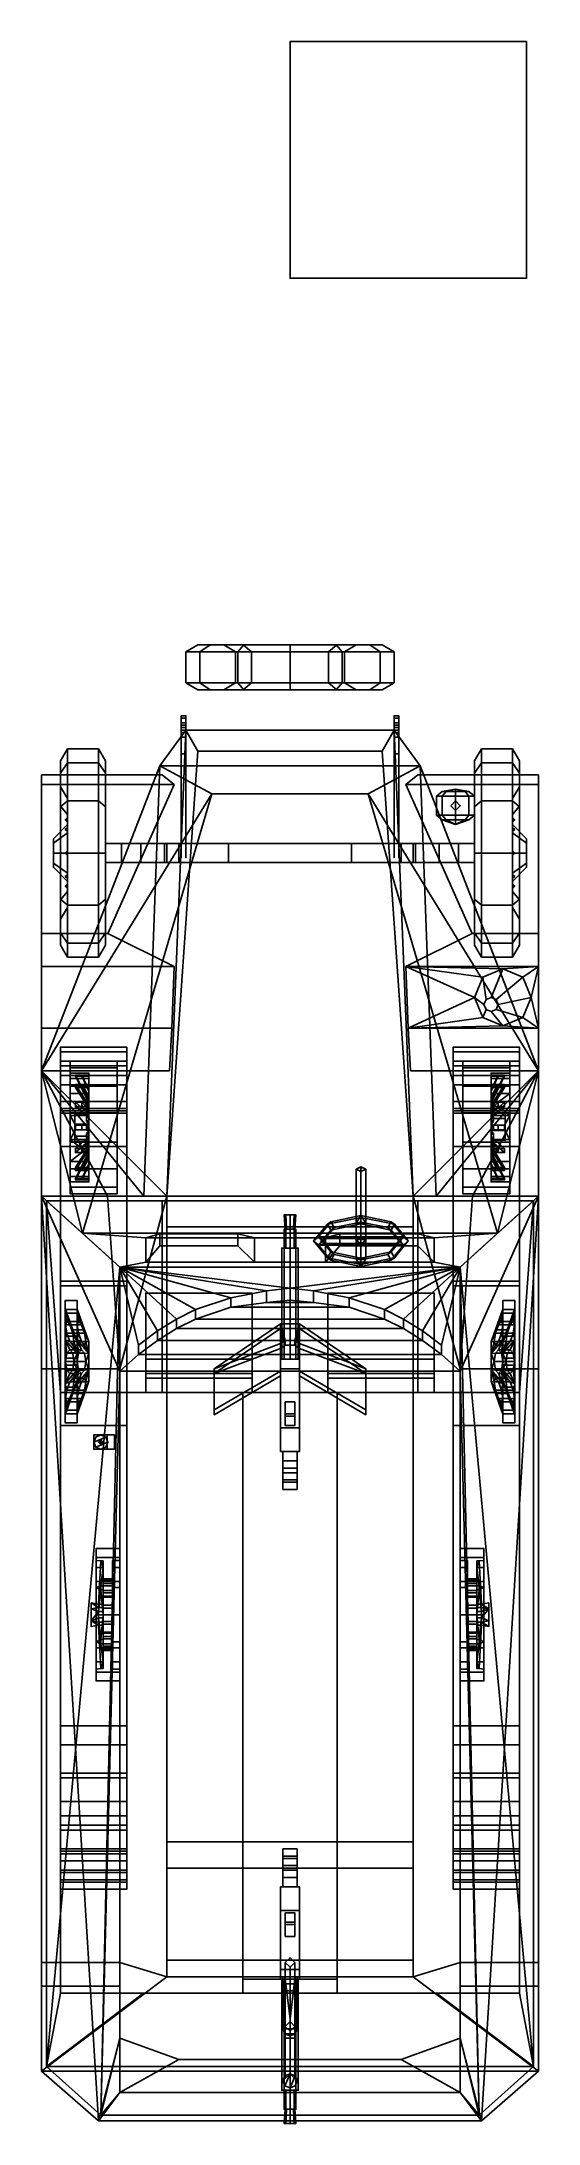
# Model space of a CAD drawing. Header units: millimetres. Extents: x -1.05 to 1.05, y -2.98 to 5.82.
import ezdxf

# ---------------------------------------------------------------- set-up
doc = ezdxf.new("R2010")
doc.units = ezdxf.units.MM
for name, color, linetype in [('f2', 6, 'Continuous'), ('fenders', 6, 'Continuous'), ('gun', 1, 'Continuous'), ('internals', 5, 'Continuous'), ('tracks', 3, 'Continuous'), ('turret', 2, 'Continuous'), ('wheels', 2, 'Continuous')]:
    doc.layers.add(name, color=color, linetype=linetype)

msp = doc.modelspace()

# ---------------------------------------------------------------- linework, layer by layer
for points in [[(1, 5.82, -3.02), (1, 5.82, -4.02), (0, 5.82, -4.02), (0, 5.82, -3.02)], [(1, 5.82, -4.02), (1, 4.82, -4.02), (0, 4.82, -4.02), (0, 5.82, -4.02)], [(0, 5.82, -4.02), (0, 4.82, -4.02), (0, 4.82, -3.02), (0, 5.82, -3.02)], [(0, 5.82, -3.02), (0, 4.82, -3.02), (1, 4.82, -3.02), (1, 5.82, -3.02)], [(1, 4.82, -3.02), (1, 4.82, -4.02), (1, 5.82, -4.02), (1, 5.82, -3.02)], [(0, 4.82, -3.02), (0, 4.82, -4.02), (1, 4.82, -4.02), (1, 4.82, -3.02)], [(-0.55, 2.759, 0.94), (-0.44, 2.91, 0.61), (-0.52, 0.94, 0.61), (-0.6184, 0.94, 0.94)], [(0.55, 2.759, 0.94), (0.44, 2.91, 0.61), (-0.44, 2.91, 0.61), (-0.55, 2.759, 0.94)], [(-0.44, 2.91, 0.61), (-0.39, 2.82, 0.48), (-0.52, 0.94, 0.48), (-0.52, 0.94, 0.61)], [(-0.46, 2.96, 0.66), (-0.46, 2.97, 0.63), (-0.46, 2.93, 0.64), (-0.46, 2.9, 0.66)], [(-0.44, 2.96, 0.66), (-0.44, 2.97, 0.63), (-0.46, 2.97, 0.63), (-0.46, 2.96, 0.66)], [(-0.46, 2.97, 0.63), (-0.46, 2.96, 0.61), (-0.46, 2.93, 0.64)], [(-0.44, 2.97, 0.63), (-0.44, 2.96, 0.61), (-0.46, 2.96, 0.61), (-0.46, 2.97, 0.63)], [(-0.44, 2.96, 0.61), (-0.44, 2.94, 0.59), (-0.46, 2.94, 0.59), (-0.46, 2.96, 0.61)], [(-0.46, 2.96, 0.61), (-0.46, 2.94, 0.59), (-0.46, 2.93, 0.62), (-0.46, 2.93, 0.64)], [(-0.46, 2.92, 0.68), (-0.46, 2.96, 0.66), (-0.46, 2.9, 0.66)], [(-0.44, 2.92, 0.68), (-0.44, 2.96, 0.66), (-0.46, 2.96, 0.66), (-0.46, 2.92, 0.68)], [(-0.44, 2.94, 0.59), (-0.44, 2.91, 0.58), (-0.46, 2.91, 0.58), (-0.46, 2.94, 0.59)], [(-0.46, 2.94, 0.59), (-0.46, 2.91, 0.58), (-0.46, 2.91, 0.61), (-0.46, 2.93, 0.62)], [(-0.46, 2.9, 0.66), (-0.46, 2.93, 0.64), (-0.44, 2.93, 0.64), (-0.44, 2.9, 0.66)], [(-0.46, 2.93, 0.64), (-0.46, 2.93, 0.62), (-0.44, 2.93, 0.62), (-0.44, 2.93, 0.64)], [(-0.46, 2.93, 0.62), (-0.46, 2.91, 0.61), (-0.44, 2.91, 0.61), (-0.44, 2.93, 0.62)], [(-0.44, 2.88, 0.68), (-0.44, 2.92, 0.68), (-0.46, 2.92, 0.68), (-0.46, 2.88, 0.68)], [(-0.46, 2.88, 0.68), (-0.46, 2.92, 0.68), (-0.46, 2.9, 0.66), (-0.46, 2.88, 0.67)], [(-0.46, 2.91, 0.61), (-0.46, 2.88, 0.65), (-0.44, 2.88, 0.65), (-0.44, 2.91, 0.61)], [(-0.46, 2.91, 0.58), (-0.46, 2.88, 0.59), (-0.46, 2.88, 0.65), (-0.46, 2.91, 0.61)], [(-0.44, 2.91, 0.58), (-0.44, 2.88, 0.59), (-0.46, 2.88, 0.59), (-0.46, 2.91, 0.58)], [(-0.44, 2.93, 0.64), (-0.44, 2.97, 0.63), (-0.44, 2.96, 0.66), (-0.44, 2.9, 0.66)], [(-0.44, 2.93, 0.64), (-0.44, 2.96, 0.61), (-0.44, 2.97, 0.63), (-0.44, 2.93, 0.64)], [(-0.44, 2.93, 0.62), (-0.44, 2.94, 0.59), (-0.44, 2.96, 0.61), (-0.44, 2.93, 0.64)], [(-0.44, 2.9, 0.66), (-0.44, 2.96, 0.66), (-0.44, 2.92, 0.68), (-0.44, 2.9, 0.66)], [(-0.44, 2.91, 0.61), (-0.44, 2.91, 0.58), (-0.44, 2.94, 0.59), (-0.44, 2.93, 0.62)], [(-0.44, 2.9, 0.66), (-0.44, 2.92, 0.68), (-0.44, 2.88, 0.68), (-0.44, 2.88, 0.67)], [(0.44, 2.91, 0.61), (0.39, 2.82, 0.48), (-0.39, 2.82, 0.48), (-0.44, 2.91, 0.61)], [(-0.44, 2.88, 0.65), (-0.44, 2.88, 0.59), (-0.44, 2.91, 0.58), (-0.44, 2.91, 0.61)], [(0.52, 0.94, 0.61), (0.52, 0.94, 0.48), (0.39, 2.82, 0.48), (0.44, 2.91, 0.61)], [(0.46, 2.97, 0.63), (0.46, 2.96, 0.61), (0.44, 2.96, 0.61), (0.44, 2.97, 0.63)], [(0.44, 2.97, 0.63), (0.44, 2.96, 0.61), (0.44, 2.93, 0.64)], [(0.44, 2.96, 0.66), (0.44, 2.97, 0.63), (0.44, 2.93, 0.64), (0.44, 2.9, 0.66)], [(0.46, 2.96, 0.66), (0.46, 2.97, 0.63), (0.44, 2.97, 0.63), (0.44, 2.96, 0.66)], [(0.44, 2.96, 0.61), (0.44, 2.94, 0.59), (0.44, 2.93, 0.62), (0.44, 2.93, 0.64)], [(0.46, 2.96, 0.61), (0.46, 2.94, 0.59), (0.44, 2.94, 0.59), (0.44, 2.96, 0.61)], [(0.44, 2.92, 0.68), (0.44, 2.96, 0.66), (0.44, 2.9, 0.66)], [(0.46, 2.92, 0.68), (0.46, 2.96, 0.66), (0.44, 2.96, 0.66), (0.44, 2.92, 0.68)], [(0.44, 2.94, 0.59), (0.44, 2.91, 0.58), (0.44, 2.91, 0.61), (0.44, 2.93, 0.62)], [(0.46, 2.94, 0.59), (0.46, 2.91, 0.58), (0.44, 2.91, 0.58), (0.44, 2.94, 0.59)], [(0.44, 2.93, 0.62), (0.44, 2.91, 0.61), (0.46, 2.91, 0.61), (0.46, 2.93, 0.62)], [(0.44, 2.93, 0.64), (0.44, 2.93, 0.62), (0.46, 2.93, 0.62), (0.46, 2.93, 0.64)], [(0.44, 2.9, 0.66), (0.44, 2.93, 0.64), (0.46, 2.93, 0.64), (0.46, 2.9, 0.66)], [(0.44, 2.88, 0.68), (0.44, 2.92, 0.68), (0.44, 2.9, 0.66), (0.44, 2.88, 0.67)], [(0.46, 2.88, 0.68), (0.46, 2.92, 0.68), (0.44, 2.92, 0.68), (0.44, 2.88, 0.68)], [(0.6184, 0.94, 0.94), (0.52, 0.94, 0.61), (0.44, 2.91, 0.61), (0.55, 2.759, 0.94)], [(0.44, 2.91, 0.58), (0.44, 2.88, 0.59), (0.44, 2.88, 0.65), (0.44, 2.91, 0.61)], [(0.46, 2.91, 0.58), (0.46, 2.88, 0.59), (0.44, 2.88, 0.59), (0.44, 2.91, 0.58)], [(0.44, 2.91, 0.61), (0.44, 2.88, 0.65), (0.46, 2.88, 0.65), (0.46, 2.91, 0.61)], [(0.46, 2.93, 0.64), (0.46, 2.96, 0.61), (0.46, 2.97, 0.63), (0.46, 2.93, 0.64)], [(0.46, 2.93, 0.64), (0.46, 2.97, 0.63), (0.46, 2.96, 0.66), (0.46, 2.9, 0.66)], [(0.46, 2.93, 0.62), (0.46, 2.94, 0.59), (0.46, 2.96, 0.61), (0.46, 2.93, 0.64)], [(0.46, 2.9, 0.66), (0.46, 2.96, 0.66), (0.46, 2.92, 0.68), (0.46, 2.9, 0.66)], [(0.46, 2.91, 0.61), (0.46, 2.91, 0.58), (0.46, 2.94, 0.59), (0.46, 2.93, 0.62)], [(0.46, 2.9, 0.66), (0.46, 2.92, 0.68), (0.46, 2.88, 0.68), (0.46, 2.88, 0.67)], [(0.46, 2.88, 0.65), (0.46, 2.88, 0.59), (0.46, 2.91, 0.58), (0.46, 2.91, 0.61)], [(0.39, 2.82, 0.48), (0.52, 0.94, 0.48), (-0.52, 0.94, 0.48), (-0.39, 2.82, 0.48)], [(-0.46, 2.88, 0.67), (-0.46, 2.9, 0.66), (-0.44, 2.9, 0.66), (-0.44, 2.88, 0.67)], [(-0.46, 2.88, 0.65), (-0.46, 2.81, 0.68), (-0.44, 2.81, 0.68), (-0.44, 2.88, 0.65)], [(-0.46, 2.88, 0.59), (-0.46, 2.81, 0.61), (-0.46, 2.81, 0.68), (-0.46, 2.88, 0.65)], [(-0.44, 2.88, 0.59), (-0.44, 2.81, 0.61), (-0.46, 2.81, 0.61), (-0.46, 2.88, 0.59)], [(-0.44, 2.88, 0.67), (-0.44, 2.88, 0.68), (-0.46, 2.88, 0.68), (-0.46, 2.88, 0.67)], [(-0.44, 2.81, 0.68), (-0.44, 2.81, 0.61), (-0.44, 2.88, 0.59), (-0.44, 2.88, 0.65)], [(0.44, 2.88, 0.67), (0.44, 2.9, 0.66), (0.46, 2.9, 0.66), (0.46, 2.88, 0.67)], [(0.44, 2.88, 0.59), (0.44, 2.81, 0.61), (0.44, 2.81, 0.68), (0.44, 2.88, 0.65)], [(0.46, 2.88, 0.59), (0.46, 2.81, 0.61), (0.44, 2.81, 0.61), (0.44, 2.88, 0.59)], [(0.44, 2.88, 0.65), (0.44, 2.81, 0.68), (0.46, 2.81, 0.68), (0.46, 2.88, 0.65)], [(0.46, 2.88, 0.67), (0.46, 2.88, 0.68), (0.44, 2.88, 0.68), (0.44, 2.88, 0.67)], [(0.46, 2.81, 0.68), (0.46, 2.81, 0.61), (0.46, 2.88, 0.59), (0.46, 2.88, 0.65)], [(-0.33, 2.64, 1.2), (-0.55, 2.759, 0.94), (-1.05, 1.47, 1.01)], [(-1.05, 1.47, 1.01), (-0.55, 2.759, 0.94), (-0.6184, 0.94, 0.94), (-1.05, 1.47, 1.01)], [(0.33, 2.64, 1.2), (0.55, 2.759, 0.94), (-0.55, 2.759, 0.94), (-0.33, 2.64, 1.2)], [(-0.46, 2.81, 0.61), (-0.46, 2.37, 0.61), (-0.46, 2.81, 0.68)], [(-0.44, 2.81, 0.68), (-0.44, 2.37, 0.61), (-0.44, 2.81, 0.61), (-0.44, 2.81, 0.68)], [(1.05, 1.47, 1.01), (1.05, 1.47, 1.01), (0.55, 2.759, 0.94), (0.33, 2.64, 1.2)], [(0.44, 2.81, 0.61), (0.44, 2.37, 0.61), (0.44, 2.81, 0.68)], [(0.46, 2.81, 0.68), (0.46, 2.37, 0.61), (0.46, 2.81, 0.61), (0.46, 2.81, 0.68)], [(1.05, 1.47, 1.01), (0.6184, 0.94, 0.94), (0.55, 2.759, 0.94), (1.05, 1.47, 1.01)], [(-0.33, 2.64, 1.2), (-0.33, 2.64, 1.2), (-1.05, 1.47, 1.01), (-0.8775, 0.7832, 1.45)], [(-0.33, 2.64, 1.2), (-0.8775, 0.7832, 1.45), (0.8775, 0.7832, 1.45), (0.33, 2.64, 1.2)], [(0.33, 2.64, 1.2), (0.8775, 0.7832, 1.45), (1.05, 1.47, 1.01)], [(0.6434, 2.65, 1.2), (0.62, 2.63, 1.2), (0.6434, 2.63, 1.2566), (0.66, 2.65, 1.24)], [(0.66, 2.65, 1.16), (0.6434, 2.63, 1.1434), (0.62, 2.63, 1.2), (0.6434, 2.65, 1.2)], [(0.7, 2.66, 1.2), (0.6434, 2.65, 1.2), (0.66, 2.65, 1.24), (0.7, 2.66, 1.2)], [(0.7, 2.66, 1.2), (0.66, 2.65, 1.16), (0.6434, 2.65, 1.2), (0.7, 2.66, 1.2)], [(0.66, 2.65, 1.24), (0.6434, 2.63, 1.2566), (0.7, 2.63, 1.28), (0.7, 2.65, 1.2566)], [(0.7, 2.65, 1.1434), (0.7, 2.63, 1.12), (0.6434, 2.63, 1.1434), (0.66, 2.65, 1.16)], [(0.7, 2.66, 1.2), (0.66, 2.65, 1.24), (0.7, 2.65, 1.2566), (0.7, 2.66, 1.2)], [(0.7, 2.66, 1.2), (0.7, 2.65, 1.1434), (0.66, 2.65, 1.16), (0.7, 2.66, 1.2)], [(0.7, 2.66, 1.2), (0.7, 2.65, 1.2566), (0.74, 2.65, 1.24), (0.7, 2.66, 1.2)], [(0.7, 2.66, 1.2), (0.74, 2.65, 1.24), (0.7566, 2.65, 1.2), (0.7, 2.66, 1.2)], [(0.7, 2.66, 1.2), (0.7566, 2.65, 1.2), (0.74, 2.65, 1.16), (0.7, 2.66, 1.2)], [(0.7, 2.66, 1.2), (0.74, 2.65, 1.16), (0.7, 2.65, 1.1434), (0.7, 2.66, 1.2)], [(0.7, 2.65, 1.2566), (0.7, 2.63, 1.28), (0.7566, 2.63, 1.2566), (0.74, 2.65, 1.24)], [(0.74, 2.65, 1.16), (0.7566, 2.63, 1.1434), (0.7, 2.63, 1.12), (0.7, 2.65, 1.1434)], [(0.74, 2.65, 1.24), (0.7566, 2.63, 1.2566), (0.78, 2.63, 1.2), (0.7566, 2.65, 1.2)], [(0.7566, 2.65, 1.2), (0.78, 2.63, 1.2), (0.7566, 2.63, 1.1434), (0.74, 2.65, 1.16)], [(0.6434, 2.63, 1.2566), (0.62, 2.63, 1.2), (0.62, 2.55, 1.2), (0.6434, 2.55, 1.2566)], [(0.62, 2.63, 1.2), (0.6434, 2.63, 1.1434), (0.6434, 2.55, 1.1434), (0.62, 2.55, 1.2)], [(0.7, 2.63, 1.28), (0.6434, 2.63, 1.2566), (0.6434, 2.55, 1.2566), (0.7, 2.55, 1.28)], [(0.6434, 2.63, 1.1434), (0.7, 2.63, 1.12), (0.7, 2.55, 1.12), (0.6434, 2.55, 1.1434)], [(0.7, 2.61, 1.03), (0.68, 2.59, 1.03), (0.68, 2.59, 1.13), (0.7, 2.61, 1.12)], [(0.68, 2.59, 1.03), (0.7, 2.57, 1.03), (0.7, 2.57, 1.12), (0.68, 2.59, 1.13)], [(0.7566, 2.63, 1.2566), (0.7, 2.63, 1.28), (0.7, 2.55, 1.28), (0.7566, 2.55, 1.2566)], [(0.7, 2.63, 1.12), (0.7566, 2.63, 1.1434), (0.7566, 2.55, 1.1434), (0.7, 2.55, 1.12)], [(0.72, 2.59, 1.03), (0.7, 2.61, 1.03), (0.7, 2.61, 1.12), (0.72, 2.59, 1.13)], [(0.7, 2.57, 1.03), (0.72, 2.59, 1.03), (0.72, 2.59, 1.13), (0.7, 2.57, 1.12)], [(0.78, 2.63, 1.2), (0.7566, 2.63, 1.2566), (0.7566, 2.55, 1.2566), (0.78, 2.55, 1.2)], [(0.7566, 2.63, 1.1434), (0.78, 2.63, 1.2), (0.78, 2.55, 1.2), (0.7566, 2.55, 1.1434)], [(0.6434, 2.53, 1.2), (0.62, 2.55, 1.2), (0.6434, 2.55, 1.1434), (0.66, 2.53, 1.16)], [(0.66, 2.53, 1.24), (0.6434, 2.55, 1.2566), (0.62, 2.55, 1.2), (0.6434, 2.53, 1.2)], [(0.66, 2.53, 1.16), (0.6434, 2.55, 1.1434), (0.7, 2.55, 1.12), (0.7, 2.53, 1.1434)], [(0.7, 2.53, 1.2566), (0.7, 2.55, 1.28), (0.6434, 2.55, 1.2566), (0.66, 2.53, 1.24)], [(0.7, 2.51, 1.2), (0.6434, 2.53, 1.2), (0.66, 2.53, 1.16), (0.7, 2.51, 1.2)], [(0.7, 2.51, 1.2), (0.66, 2.53, 1.24), (0.6434, 2.53, 1.2), (0.7, 2.51, 1.2)], [(0.7, 2.51, 1.2), (0.66, 2.53, 1.16), (0.7, 2.53, 1.1434), (0.7, 2.51, 1.2)], [(0.7, 2.51, 1.2), (0.7, 2.53, 1.2566), (0.66, 2.53, 1.24), (0.7, 2.51, 1.2)], [(0.7, 2.53, 1.1434), (0.7, 2.55, 1.12), (0.7566, 2.55, 1.1434), (0.74, 2.53, 1.16)], [(0.74, 2.53, 1.24), (0.7566, 2.55, 1.2566), (0.7, 2.55, 1.28), (0.7, 2.53, 1.2566)], [(0.7, 2.51, 1.2), (0.7, 2.53, 1.1434), (0.74, 2.53, 1.16), (0.7, 2.51, 1.2)], [(0.7, 2.51, 1.2), (0.74, 2.53, 1.16), (0.7566, 2.53, 1.2), (0.7, 2.51, 1.2)], [(0.7, 2.51, 1.2), (0.7566, 2.53, 1.2), (0.74, 2.53, 1.24), (0.7, 2.51, 1.2)], [(0.7, 2.51, 1.2), (0.74, 2.53, 1.24), (0.7, 2.53, 1.2566), (0.7, 2.51, 1.2)], [(0.74, 2.53, 1.16), (0.7566, 2.55, 1.1434), (0.78, 2.55, 1.2), (0.7566, 2.53, 1.2)], [(0.7566, 2.53, 1.2), (0.78, 2.55, 1.2), (0.7566, 2.55, 1.2566), (0.74, 2.53, 1.24)], [(-0.63, 2.43, 0.55), (-0.7129, 2.43, 0.4423), (-0.78, 2.43, 0.45), (-0.63, 2.43, 0.65)], [(-0.63, 2.43, 0.65), (-0.78, 2.43, 0.45), (-0.78, 2.35, 0.45), (-0.63, 2.35, 0.65)], [(-0.53, 2.43, 0.4212), (-0.52, 2.43, 0.35), (-0.78, 2.43, 0.38), (-0.78, 2.43, 0.45)], [(-0.78, 2.43, 0.38), (-0.52, 2.43, 0.35), (-0.52, 2.35, 0.35), (-0.78, 2.35, 0.38)], [(-0.63, 2.35, 0.55), (-0.7129, 2.35, 0.4423), (-0.7129, 2.43, 0.4423), (-0.63, 2.43, 0.55)], [(-0.7129, 2.35, 0.4423), (-0.63, 2.35, 0.4327), (-0.63, 2.43, 0.4327), (-0.7129, 2.43, 0.4423)], [(-0.63, 2.43, 0.55), (-0.63, 2.43, 0.4327), (-0.63, 2.35, 0.4327), (-0.63, 2.35, 0.55)], [(-0.53, 2.43, 0.48), (-0.53, 2.43, 0.4212), (-0.63, 2.43, 0.4327), (-0.63, 2.43, 0.65)], [(-0.47, 2.43, 0.65), (-0.47, 2.43, 0.61), (-0.53, 2.43, 0.48), (-0.63, 2.43, 0.65)], [(-0.63, 2.35, 0.65), (-0.47, 2.35, 0.65), (-0.47, 2.43, 0.65), (-0.63, 2.43, 0.65)], [(-0.53, 2.43, 0.48), (-0.47, 2.43, 0.61), (-0.47, 2.35, 0.61), (-0.53, 2.35, 0.48)], [(-0.53, 2.35, 0.48), (-0.53, 2.35, 0.4212), (-0.53, 2.43, 0.4212), (-0.53, 2.43, 0.48)], [(-0.53, 2.35, 0.4212), (-0.26, 2.35, 0.4), (-0.26, 2.43, 0.4), (-0.53, 2.43, 0.4212)], [(-0.26, 2.43, 0.4), (-0.26, 2.43, 0.33), (-0.52, 2.43, 0.35), (-0.53, 2.43, 0.4212)], [(-0.52, 2.43, 0.35), (-0.26, 2.43, 0.33), (-0.26, 2.35, 0.33), (-0.52, 2.35, 0.35)], [(-0.47, 2.35, 0.65), (-0.47, 2.35, 0.61), (-0.47, 2.43, 0.61), (-0.47, 2.43, 0.65)], [(0.26, 2.43, 0.4), (0.26, 2.43, 0.33), (-0.26, 2.43, 0.33), (-0.26, 2.43, 0.4)], [(-0.26, 2.43, 0.33), (0.26, 2.43, 0.33), (0.26, 2.35, 0.33), (-0.26, 2.35, 0.33)], [(-0.26, 2.35, 0.4), (0.26, 2.35, 0.4), (0.26, 2.43, 0.4), (-0.26, 2.43, 0.4)], [(0.52, 2.35, 0.35), (0.26, 2.35, 0.33), (0.26, 2.43, 0.33), (0.52, 2.43, 0.35)], [(0.53, 2.43, 0.4212), (0.26, 2.43, 0.4), (0.26, 2.35, 0.4), (0.53, 2.35, 0.4212)], [(0.52, 2.43, 0.35), (0.26, 2.43, 0.33), (0.26, 2.43, 0.4), (0.53, 2.43, 0.4212)], [(0.53, 2.43, 0.48), (0.47, 2.43, 0.61), (0.47, 2.43, 0.65), (0.63, 2.43, 0.65)], [(0.47, 2.43, 0.65), (0.47, 2.43, 0.61), (0.47, 2.35, 0.61), (0.47, 2.35, 0.65)], [(0.53, 2.35, 0.48), (0.47, 2.35, 0.61), (0.47, 2.43, 0.61), (0.53, 2.43, 0.48)], [(0.63, 2.43, 0.65), (0.47, 2.43, 0.65), (0.47, 2.35, 0.65), (0.63, 2.35, 0.65)], [(0.78, 2.35, 0.38), (0.52, 2.35, 0.35), (0.52, 2.43, 0.35), (0.78, 2.43, 0.38)], [(0.78, 2.43, 0.38), (0.52, 2.43, 0.35), (0.53, 2.43, 0.4212), (0.78, 2.43, 0.45)], [(0.63, 2.43, 0.4327), (0.53, 2.43, 0.4212), (0.53, 2.43, 0.48), (0.63, 2.43, 0.65)], [(0.53, 2.43, 0.48), (0.53, 2.43, 0.4212), (0.53, 2.35, 0.4212), (0.53, 2.35, 0.48)], [(0.7129, 2.43, 0.4423), (0.63, 2.43, 0.4327), (0.63, 2.35, 0.4327), (0.7129, 2.35, 0.4423)], [(0.63, 2.35, 0.55), (0.63, 2.35, 0.4327), (0.63, 2.43, 0.4327), (0.63, 2.43, 0.55)], [(0.78, 2.43, 0.45), (0.7129, 2.43, 0.4423), (0.63, 2.43, 0.55), (0.63, 2.43, 0.65)], [(0.63, 2.43, 0.55), (0.7129, 2.43, 0.4423), (0.7129, 2.35, 0.4423), (0.63, 2.35, 0.55)], [(0.63, 2.35, 0.65), (0.78, 2.35, 0.45), (0.78, 2.43, 0.45), (0.63, 2.43, 0.65)], [(-0.78, 2.35, 0.45), (-0.7129, 2.35, 0.4423), (-0.63, 2.35, 0.55), (-0.63, 2.35, 0.65)], [(-0.78, 2.35, 0.38), (-0.52, 2.35, 0.35), (-0.53, 2.35, 0.4212), (-0.78, 2.35, 0.45)], [(-0.63, 2.35, 0.4327), (-0.53, 2.35, 0.4212), (-0.53, 2.35, 0.48), (-0.63, 2.35, 0.65)], [(-0.53, 2.35, 0.48), (-0.47, 2.35, 0.61), (-0.47, 2.35, 0.65), (-0.63, 2.35, 0.65)], [(-0.52, 2.35, 0.35), (-0.26, 2.35, 0.33), (-0.26, 2.35, 0.4), (-0.53, 2.35, 0.4212)], [(-0.26, 2.35, 0.33), (0.26, 2.35, 0.33), (0.26, 2.35, 0.4), (-0.26, 2.35, 0.4)], [(0.26, 2.35, 0.4), (0.26, 2.35, 0.33), (0.52, 2.35, 0.35), (0.53, 2.35, 0.4212)], [(0.47, 2.35, 0.65), (0.47, 2.35, 0.61), (0.53, 2.35, 0.48), (0.63, 2.35, 0.65)], [(0.53, 2.35, 0.4212), (0.52, 2.35, 0.35), (0.78, 2.35, 0.38), (0.78, 2.35, 0.45)], [(0.53, 2.35, 0.48), (0.53, 2.35, 0.4212), (0.63, 2.35, 0.4327), (0.63, 2.35, 0.65)], [(0.63, 2.35, 0.55), (0.7129, 2.35, 0.4423), (0.78, 2.35, 0.45), (0.63, 2.35, 0.65)], [(0.8151, 1.8649, 0.46), (0.78, 1.78, 0.46), (0.78, 1.78, 0.76), (0.8151, 1.8649, 0.76)], [(0.8151, 1.8649, 0.76), (0.78, 1.78, 0.76), (0.82, 1.75, 0.79), (0.8288, 1.7712, 0.79)], [(0.9, 1.9, 0.46), (0.8151, 1.8649, 0.46), (0.8151, 1.8649, 0.76), (0.9, 1.9, 0.76)], [(0.9, 1.9, 0.76), (0.8151, 1.8649, 0.76), (0.8288, 1.7712, 0.79), (0.85, 1.78, 0.79)], [(0.9849, 1.8649, 0.76), (0.9, 1.9, 0.76), (0.85, 1.78, 0.79), (0.8712, 1.7712, 0.79)], [(1.02, 1.78, 0.76), (0.9849, 1.8649, 0.76), (0.8712, 1.7712, 0.79), (0.88, 1.75, 0.79)], [(0.9849, 1.8649, 0.46), (0.9, 1.9, 0.46), (0.9, 1.9, 0.76), (0.9849, 1.8649, 0.76)], [(1.02, 1.78, 0.46), (0.9849, 1.8649, 0.46), (0.9849, 1.8649, 0.76), (1.02, 1.78, 0.76)], [(0.78, 1.78, 0.46), (0.8151, 1.6951, 0.46), (0.8151, 1.6951, 0.76), (0.78, 1.78, 0.76)], [(0.78, 1.78, 0.76), (0.8151, 1.6951, 0.76), (0.8288, 1.7288, 0.79), (0.82, 1.75, 0.79)], [(0.8288, 1.7712, 0.79), (0.82, 1.75, 0.79), (0.82, 1.75, 0.99), (0.8288, 1.7712, 0.99)], [(0.85, 1.78, 0.79), (0.8288, 1.7712, 0.79), (0.8288, 1.7712, 0.99), (0.85, 1.78, 0.99)], [(0.8712, 1.7712, 0.79), (0.85, 1.78, 0.79), (0.85, 1.78, 0.99), (0.8712, 1.7712, 0.99)], [(0.9849, 1.6951, 0.76), (1.02, 1.78, 0.76), (0.88, 1.75, 0.79), (0.8712, 1.7288, 0.79)], [(0.88, 1.75, 0.79), (0.8712, 1.7712, 0.79), (0.8712, 1.7712, 0.99), (0.88, 1.75, 0.99)], [(0.9849, 1.6951, 0.46), (1.02, 1.78, 0.46), (1.02, 1.78, 0.76), (0.9849, 1.6951, 0.76)], [(0.8151, 1.6951, 0.76), (0.9, 1.66, 0.76), (0.85, 1.72, 0.79), (0.8288, 1.7288, 0.79)], [(0.8151, 1.6951, 0.46), (0.9, 1.66, 0.46), (0.9, 1.66, 0.76), (0.8151, 1.6951, 0.76)], [(0.82, 1.75, 0.79), (0.8288, 1.7288, 0.79), (0.8288, 1.7288, 0.99), (0.82, 1.75, 0.99)], [(0.8288, 1.7288, 0.79), (0.85, 1.72, 0.79), (0.85, 1.72, 0.99), (0.8288, 1.7288, 0.99)], [(0.9, 1.66, 0.76), (0.9849, 1.6951, 0.76), (0.8712, 1.7288, 0.79), (0.85, 1.72, 0.79)], [(0.85, 1.72, 0.79), (0.8712, 1.7288, 0.79), (0.8712, 1.7288, 0.99), (0.85, 1.72, 0.99)], [(0.8712, 1.7288, 0.79), (0.88, 1.75, 0.79), (0.88, 1.75, 0.99), (0.8712, 1.7288, 0.99)], [(0.9, 1.66, 0.46), (0.9849, 1.6951, 0.46), (0.9849, 1.6951, 0.76), (0.9, 1.66, 0.76)], [(-1.05, 1.47, 1.01), (-1.05, 1.47, 0.96), (-1.05, 0.94, 0.9), (-1.05, 0.94, 1.22)], [(-1.05, 1.47, 1.01), (-1.05, 1.47, 1.01), (-1.05, 0.94, 1.22), (-0.8775, 0.7832, 1.45)], [(-1.05, 0.94, 0.9), (-1.05, 1.47, 0.96), (-1.05, 1.47, 0.96), (-0.772, 0.94, 0.9)], [(-0.772, 0.94, 0.9), (-1.05, 1.47, 0.96), (-1.05, 1.47, 0.96), (-0.52, 0.94, 0.61)], [(-0.62, 1.47, 0.94), (-0.62, 1.47, 0.94), (-1.05, 1.47, 0.96), (-1.05, 1.47, 1.01)], [(1.05, 1.47, 0.96), (0.772, 0.94, 0.9), (0.52, 0.94, 0.61), (1.05, 1.47, 0.96)], [(1.05, 1.47, 1.01), (1.05, 1.47, 0.96), (0.62, 1.47, 0.94)], [(1.05, 1.47, 0.96), (1.05, 0.94, 0.9), (0.772, 0.94, 0.9), (1.05, 1.47, 0.96)], [(0.8775, 0.7832, 1.45), (1.05, 0.94, 1.22), (1.05, 1.47, 1.01)], [(1.05, 0.94, 1.22), (1.05, 0.94, 0.9), (1.05, 1.47, 0.96), (1.05, 1.47, 1.01)], [(0.28, 1.0531, 1.365), (0.3, 1.0631, 1.3477), (0.3, 0.76, 1.1727), (0.28, 0.75, 1.19)], [(0.3, 1.0631, 1.3477), (0.32, 1.0531, 1.365), (0.32, 0.75, 1.19), (0.3, 0.76, 1.1727)], [(0.3, 1.0431, 1.3823), (0.28, 1.0531, 1.365), (0.28, 0.75, 1.19), (0.3, 0.74, 1.2073)], [(0.32, 1.0531, 1.365), (0.3, 1.0431, 1.3823), (0.3, 0.74, 1.2073), (0.32, 0.75, 1.19)], [(-1.05, 0.94, 1.22), (-0.81, -2.97, 1.54), (-0.72, -2.62, 1.66), (-0.72, 0.2, 1.66)], [(-1.05, 0.94, 1.22), (-1.05, 0.94, 1.22), (-1.05, -2.76, 1.22), (-0.81, -2.97, 1.54)], [(-1.05, 0.94, 1.22), (-1.05, 0.94, 0.9), (-1.05, 0.21, 0.84), (-1.05, 0.21, 1.22)], [(-1.05, 0.21, 0.84), (-1.05, 0.94, 0.9), (-0.772, 0.94, 0.9), (-0.7198, 0.21, 0.84)], [(-1.05, 0.94, 1.22), (-1.05, 0.94, 1.22), (-0.72, 0.2, 1.66), (-0.72, 0.64, 1.66)], [(-0.7198, 0.21, 0.84), (-0.772, 0.94, 0.9), (-0.52, 0.94, 0.61)], [(-0.52, -2.36, 0.61), (-0.7198, -2.3, 0.84), (-0.7198, 0.21, 0.84), (-0.52, 0.94, 0.61)], [(-0.52, 0.94, 0.61), (-0.52, -2.29, 0.48), (-0.52, -2.36, 0.61), (-0.52, 0.94, 0.61)], [(-0.52, -1.79, 0.28), (-0.52, -1.9016, 0.4516), (-0.52, 0.94, 0.61), (-0.52, 0.94, 0.48)], [(0.52, 0.94, 0.48), (0.52, 0.81, 0.28), (-0.52, 0.81, 0.28), (-0.52, 0.94, 0.48)], [(-0.52, -1.79, 0.28), (-0.52, -1.79, 0.28), (-0.52, 0.94, 0.48), (-0.52, 0.81, 0.28)], [(0.7198, 0.21, 0.84), (0.7198, -2.3, 0.84), (0.52, -2.36, 0.61), (0.52, 0.94, 0.61)], [(0.52, -2.36, 0.61), (0.52, -2.29, 0.48), (0.52, 0.94, 0.61)], [(0.52, 0.94, 0.61), (0.52, -2.29, 0.48), (0.52, -1.9016, 0.4516), (0.52, 0.94, 0.61)], [(0.772, 0.94, 0.9), (0.7198, 0.21, 0.84), (0.7198, 0.21, 0.84), (0.52, 0.94, 0.61)], [(0.52, 0.94, 0.61), (0.52, -1.9016, 0.4516), (0.52, -1.79, 0.28), (0.52, 0.94, 0.48)], [(0.52, 0.94, 0.48), (0.52, -1.79, 0.28), (0.52, -1.79, 0.28), (0.52, 0.81, 0.28)], [(1.05, 0.94, 0.9), (1.05, 0.21, 0.84), (0.7198, 0.21, 0.84), (0.772, 0.94, 0.9)], [(0.72, -2.62, 1.66), (0.81, -2.97, 1.54), (1.05, 0.94, 1.22), (0.72, 0.2, 1.66)], [(0.72, 0.64, 1.66), (0.72, 0.2, 1.66), (1.05, 0.94, 1.22)], [(0.81, -2.97, 1.54), (1.05, -2.76, 1.22), (1.05, 0.94, 1.22)], [(1.05, 0.21, 1.22), (1.05, 0.21, 0.84), (1.05, 0.94, 0.9), (1.05, 0.94, 1.22)], [(0.52, 0.81, 0.28), (0.52, -1.79, 0.28), (-0.52, -1.79, 0.28), (-0.52, 0.81, 0.28)], [(0.1727, 0.831, 1.0898), (0.1586, 0.8207, 1.0675), (0.1, 0.75, 1.19), (0.12, 0.7673, 1.2)], [(0.1586, 0.8207, 1.0675), (0.1727, 0.7963, 1.0698), (0.12, 0.7327, 1.18), (0.1, 0.75, 1.19)], [(0.1869, 0.8066, 1.092), (0.1727, 0.831, 1.0898), (0.12, 0.7673, 1.2), (0.14, 0.75, 1.19)], [(0.1727, 0.7963, 1.0698), (0.1869, 0.8066, 1.092), (0.14, 0.75, 1.19), (0.12, 0.7327, 1.18)], [(0.3, 0.8573, 1.0441), (0.3, 0.85, 1.0168), (0.1586, 0.8207, 1.0675), (0.1727, 0.831, 1.0898)], [(0.3, 0.85, 1.0168), (0.3, 0.8227, 1.0241), (0.1727, 0.7963, 1.0698), (0.1586, 0.8207, 1.0675)], [(0.3, 0.83, 1.0514), (0.3, 0.8573, 1.0441), (0.1727, 0.831, 1.0898), (0.1869, 0.8066, 1.092)], [(0.3, 0.8227, 1.0241), (0.3, 0.83, 1.0514), (0.1869, 0.8066, 1.092), (0.1727, 0.7963, 1.0698)], [(0.28, 0.6741, 1.3214), (0.3, 0.6773, 1.3559), (0.3, 0.8573, 1.0441), (0.28, 0.8259, 1.0586)], [(0.3, 0.6427, 1.3359), (0.28, 0.6741, 1.3214), (0.28, 0.8259, 1.0586), (0.3, 0.8227, 1.0241)], [(0.3, 0.6773, 1.3559), (0.32, 0.6741, 1.3214), (0.32, 0.8259, 1.0586), (0.3, 0.8573, 1.0441)], [(0.4273, 0.831, 1.0898), (0.4414, 0.8207, 1.0675), (0.3, 0.85, 1.0168), (0.3, 0.8573, 1.0441)], [(0.4131, 0.8066, 1.092), (0.4273, 0.831, 1.0898), (0.3, 0.8573, 1.0441), (0.3, 0.83, 1.0514)], [(0.4414, 0.8207, 1.0675), (0.4273, 0.7963, 1.0698), (0.3, 0.8227, 1.0241), (0.3, 0.85, 1.0168)], [(0.4273, 0.7963, 1.0698), (0.4131, 0.8066, 1.092), (0.3, 0.83, 1.0514), (0.3, 0.8227, 1.0241)], [(0.32, 0.6741, 1.3214), (0.3, 0.6427, 1.3359), (0.3, 0.8227, 1.0241), (0.32, 0.8259, 1.0586)], [(0.46, 0.75, 1.19), (0.48, 0.7673, 1.2), (0.4273, 0.831, 1.0898), (0.4131, 0.8066, 1.092)], [(0.48, 0.7327, 1.18), (0.46, 0.75, 1.19), (0.4131, 0.8066, 1.092), (0.4273, 0.7963, 1.0698)], [(0.48, 0.7673, 1.2), (0.5, 0.75, 1.19), (0.4414, 0.8207, 1.0675), (0.4273, 0.831, 1.0898)], [(0.5, 0.75, 1.19), (0.48, 0.7327, 1.18), (0.4273, 0.7963, 1.0698), (0.4414, 0.8207, 1.0675)], [(0.61, 0.7627, 1.48), (0.8775, 0.7832, 1.45), (-0.8775, 0.7832, 1.45), (-0.61, 0.7627, 1.48)], [(-0.61, 0.7627, 1.48), (-0.8775, 0.7832, 1.45), (-0.72, 0.64, 1.66), (-0.61, 0.6605, 1.63)], [(-0.22, 0.78, 1.55), (-0.15, 0.7627, 1.48), (-0.61, 0.7627, 1.48), (-0.55, 0.78, 1.55)], [(-0.55, 0.78, 1.55), (-0.61, 0.7627, 1.48), (-0.61, 0.6605, 1.63), (-0.55, 0.73, 1.63)], [(-0.55, 0.73, 1.63), (-0.61, 0.6605, 1.63), (-0.15, 0.6605, 1.63), (-0.22, 0.73, 1.63)], [(-0.22, 0.73, 1.63), (-0.22, 0.78, 1.55), (-0.55, 0.78, 1.55), (-0.55, 0.73, 1.63)], [(-0.15, 0.6605, 1.63), (-0.15, 0.7627, 1.48), (-0.22, 0.78, 1.55), (-0.22, 0.73, 1.63)], [(0.15, 0.7627, 1.48), (-0.15, 0.7627, 1.48), (-0.15, 0.6605, 1.63), (0.15, 0.6605, 1.63)], [(0.12, 0.7673, 1.2), (0.1, 0.75, 1.19), (0.1586, 0.6793, 1.3125), (0.1727, 0.7037, 1.3102)], [(0.1, 0.75, 1.19), (0.12, 0.7327, 1.18), (0.1727, 0.669, 1.2902), (0.1586, 0.6793, 1.3125)], [(0.48, 0.7673, 1.2), (0.4517, 0.76, 1.1727), (0.1483, 0.76, 1.1727), (0.12, 0.7673, 1.2)], [(0.4517, 0.74, 1.2073), (0.48, 0.7673, 1.2), (0.12, 0.7673, 1.2), (0.1483, 0.74, 1.2073)], [(0.14, 0.75, 1.19), (0.12, 0.7673, 1.2), (0.1727, 0.7037, 1.3102), (0.1869, 0.6934, 1.288)], [(0.4517, 0.76, 1.1727), (0.48, 0.7327, 1.18), (0.12, 0.7327, 1.18), (0.1483, 0.76, 1.1727)], [(0.12, 0.7327, 1.18), (0.14, 0.75, 1.19), (0.1869, 0.6934, 1.288), (0.1727, 0.669, 1.2902)], [(0.48, 0.7327, 1.18), (0.4517, 0.74, 1.2073), (0.1483, 0.74, 1.2073), (0.12, 0.7327, 1.18)], [(0.21, 0.78, 1.55), (0.15, 0.7627, 1.48), (0.15, 0.6605, 1.63), (0.21, 0.73, 1.63)], [(0.54, 0.78, 1.55), (0.61, 0.7627, 1.48), (0.15, 0.7627, 1.48), (0.21, 0.78, 1.55)], [(0.21, 0.73, 1.63), (0.15, 0.6605, 1.63), (0.61, 0.6605, 1.63), (0.54, 0.73, 1.63)], [(0.54, 0.73, 1.63), (0.54, 0.78, 1.55), (0.21, 0.78, 1.55), (0.21, 0.73, 1.63)], [(0.4131, 0.6934, 1.288), (0.4273, 0.7037, 1.3102), (0.48, 0.7673, 1.2), (0.46, 0.75, 1.19)], [(0.4273, 0.669, 1.2902), (0.4131, 0.6934, 1.288), (0.46, 0.75, 1.19), (0.48, 0.7327, 1.18)], [(0.4273, 0.7037, 1.3102), (0.4414, 0.6793, 1.3125), (0.5, 0.75, 1.19), (0.48, 0.7673, 1.2)], [(0.4414, 0.6793, 1.3125), (0.4273, 0.669, 1.2902), (0.48, 0.7327, 1.18), (0.5, 0.75, 1.19)], [(0.61, 0.6605, 1.63), (0.61, 0.7627, 1.48), (0.54, 0.78, 1.55), (0.54, 0.73, 1.63)], [(0.72, 0.64, 1.66), (0.8775, 0.7832, 1.45), (0.61, 0.7627, 1.48), (0.61, 0.6605, 1.63)], [(-0.61, 0.6605, 1.63), (-0.72, 0.64, 1.66), (0.72, 0.64, 1.66), (0.61, 0.6605, 1.63)], [(-0.72, 0.64, 1.66), (0, 0.55, 1.66), (0, 0.55, 1.66), (0.72, 0.64, 1.66)], [(-0.72, 0.64, 1.66), (-0.1, 0.54, 1.66), (-0.1, 0.54, 1.66), (0, 0.55, 1.66)], [(-0.72, 0.64, 1.66), (-0.25, 0.51, 1.66), (-0.25, 0.51, 1.66), (-0.1, 0.54, 1.66)], [(-0.72, 0.64, 1.66), (-0.4, 0.46, 1.66), (-0.4, 0.46, 1.66), (-0.25, 0.51, 1.66)], [(-0.72, 0.64, 1.66), (-0.48, 0.42, 1.66), (-0.48, 0.42, 1.66), (-0.4, 0.46, 1.66)], [(-0.72, 0.64, 1.66), (-0.56, 0.37, 1.66), (-0.56, 0.37, 1.66), (-0.48, 0.42, 1.66)], [(-0.72, 0.64, 1.66), (-0.64, 0.31, 1.66), (-0.64, 0.31, 1.66), (-0.56, 0.37, 1.66)], [(-0.72, 0.2, 1.66), (-0.64, 0.27, 1.66), (-0.64, 0.31, 1.66), (-0.72, 0.64, 1.66)], [(0, 0.55, 1.66), (0.1, 0.54, 1.66), (0.1, 0.54, 1.66), (0.72, 0.64, 1.66)], [(0.1, 0.54, 1.66), (0.25, 0.51, 1.66), (0.25, 0.51, 1.66), (0.72, 0.64, 1.66)], [(0.1727, 0.7037, 1.3102), (0.1586, 0.6793, 1.3125), (0.3, 0.65, 1.3632), (0.3, 0.6773, 1.3559)], [(0.1586, 0.6793, 1.3125), (0.1727, 0.669, 1.2902), (0.3, 0.6427, 1.3359), (0.3, 0.65, 1.3632)], [(0.1869, 0.6934, 1.288), (0.1727, 0.7037, 1.3102), (0.3, 0.6773, 1.3559), (0.3, 0.67, 1.3286)], [(0.1727, 0.669, 1.2902), (0.1869, 0.6934, 1.288), (0.3, 0.67, 1.3286), (0.3, 0.6427, 1.3359)], [(0.25, 0.51, 1.66), (0.4, 0.46, 1.66), (0.4, 0.46, 1.66), (0.72, 0.64, 1.66)], [(0.3, 0.6773, 1.3559), (0.3, 0.65, 1.3632), (0.4414, 0.6793, 1.3125), (0.4273, 0.7037, 1.3102)], [(0.3, 0.67, 1.3286), (0.3, 0.6773, 1.3559), (0.4273, 0.7037, 1.3102), (0.4131, 0.6934, 1.288)], [(0.3, 0.6427, 1.3359), (0.3, 0.67, 1.3286), (0.4131, 0.6934, 1.288), (0.4273, 0.669, 1.2902)], [(0.3, 0.65, 1.3632), (0.3, 0.6427, 1.3359), (0.4273, 0.669, 1.2902), (0.4414, 0.6793, 1.3125)], [(0.4, 0.46, 1.66), (0.48, 0.42, 1.66), (0.48, 0.42, 1.66), (0.72, 0.64, 1.66)], [(0.48, 0.42, 1.66), (0.56, 0.37, 1.66), (0.56, 0.37, 1.66), (0.72, 0.64, 1.66)], [(0.56, 0.37, 1.66), (0.64, 0.31, 1.66), (0.64, 0.31, 1.66), (0.72, 0.64, 1.66)], [(0.72, 0.64, 1.66), (0.64, 0.31, 1.66), (0.64, 0.27, 1.66), (0.72, 0.2, 1.66)], [(-0.25, 0.51, 1.71), (-0.25, 0.47, 1.71), (-0.1, 0.49, 1.71), (-0.1, 0.54, 1.71)], [(-0.25, 0.51, 1.66), (-0.25, 0.51, 1.71), (-0.1, 0.54, 1.71), (-0.1, 0.54, 1.66)], [(-0.1, 0.54, 1.71), (-0.1, 0.49, 1.71), (0, 0.5, 1.71), (0, 0.55, 1.71)], [(-0.1, 0.54, 1.66), (-0.1, 0.54, 1.71), (0, 0.55, 1.71), (0, 0.55, 1.66)], [(0, 0.55, 1.71), (0, 0.5, 1.71), (0.1, 0.49, 1.71), (0.1, 0.54, 1.71)], [(0, 0.55, 1.66), (0, 0.55, 1.71), (0.1, 0.54, 1.71), (0.1, 0.54, 1.66)], [(0.1, 0.54, 1.71), (0.1, 0.49, 1.71), (0.25, 0.47, 1.71), (0.25, 0.51, 1.71)], [(0.1, 0.54, 1.66), (0.1, 0.54, 1.71), (0.25, 0.51, 1.71), (0.25, 0.51, 1.66)], [(-0.48, 0.42, 1.71), (-0.48, 0.38, 1.71), (-0.4, 0.42, 1.71), (-0.4, 0.46, 1.71)], [(-0.48, 0.42, 1.66), (-0.48, 0.42, 1.71), (-0.4, 0.46, 1.71), (-0.4, 0.46, 1.66)], [(-0.4, 0.46, 1.71), (-0.4, 0.42, 1.71), (-0.25, 0.47, 1.71), (-0.25, 0.51, 1.71)], [(-0.4, 0.46, 1.66), (-0.4, 0.46, 1.71), (-0.25, 0.51, 1.71), (-0.25, 0.51, 1.66)], [(-0.25, 0.47, 1.66), (-0.25, 0.47, 1.71), (-0.4, 0.42, 1.71), (-0.4, 0.42, 1.66)], [(-0.4, 0.42, 1.66), (0.4, 0.42, 1.66), (0.25, 0.47, 1.66), (-0.25, 0.47, 1.66)], [(-0.1, 0.49, 1.66), (-0.1, 0.49, 1.71), (-0.25, 0.47, 1.71), (-0.25, 0.47, 1.66)], [(-0.25, 0.47, 1.66), (0.25, 0.47, 1.66), (0.1, 0.49, 1.66), (-0.1, 0.49, 1.66)], [(0, 0.5, 1.66), (0, 0.5, 1.71), (-0.1, 0.49, 1.71), (-0.1, 0.49, 1.66)], [(0.1, 0.49, 1.66), (0.1, 0.49, 1.71), (0, 0.5, 1.71), (0, 0.5, 1.66)], [(0.25, 0.47, 1.66), (0.25, 0.47, 1.71), (0.1, 0.49, 1.71), (0.1, 0.49, 1.66)], [(0.25, 0.51, 1.71), (0.25, 0.47, 1.71), (0.4, 0.42, 1.71), (0.4, 0.46, 1.71)], [(0.25, 0.51, 1.66), (0.25, 0.51, 1.71), (0.4, 0.46, 1.71), (0.4, 0.46, 1.66)], [(0.4, 0.42, 1.66), (0.4, 0.42, 1.71), (0.25, 0.47, 1.71), (0.25, 0.47, 1.66)], [(0.4, 0.46, 1.71), (0.4, 0.42, 1.71), (0.48, 0.38, 1.71), (0.48, 0.42, 1.71)], [(0.4, 0.46, 1.66), (0.4, 0.46, 1.71), (0.48, 0.42, 1.71), (0.48, 0.42, 1.66)], [(-0.64, 0.31, 1.71), (-0.64, 0.27, 1.71), (-0.56, 0.33, 1.71), (-0.56, 0.37, 1.71)], [(-0.64, 0.31, 1.66), (-0.64, 0.31, 1.71), (-0.56, 0.37, 1.71), (-0.56, 0.37, 1.66)], [(-0.56, 0.37, 1.71), (-0.56, 0.33, 1.71), (-0.48, 0.38, 1.71), (-0.48, 0.42, 1.71)], [(-0.56, 0.37, 1.66), (-0.56, 0.37, 1.71), (-0.48, 0.42, 1.71), (-0.48, 0.42, 1.66)], [(-0.48, 0.38, 1.66), (-0.48, 0.38, 1.71), (-0.56, 0.33, 1.71), (-0.56, 0.33, 1.66)], [(-0.56, 0.33, 1.66), (0.56, 0.33, 1.66), (0.48, 0.38, 1.66), (-0.48, 0.38, 1.66)], [(-0.4, 0.42, 1.66), (-0.4, 0.42, 1.71), (-0.48, 0.38, 1.71), (-0.48, 0.38, 1.66)], [(-0.48, 0.38, 1.66), (0.48, 0.38, 1.66), (0.4, 0.42, 1.66), (-0.4, 0.42, 1.66)], [(0.48, 0.38, 1.66), (0.48, 0.38, 1.71), (0.4, 0.42, 1.71), (0.4, 0.42, 1.66)], [(0.48, 0.42, 1.71), (0.48, 0.38, 1.71), (0.56, 0.33, 1.71), (0.56, 0.37, 1.71)], [(0.48, 0.42, 1.66), (0.48, 0.42, 1.71), (0.56, 0.37, 1.71), (0.56, 0.37, 1.66)], [(0.56, 0.33, 1.66), (0.56, 0.33, 1.71), (0.48, 0.38, 1.71), (0.48, 0.38, 1.66)], [(0.56, 0.37, 1.71), (0.56, 0.33, 1.71), (0.64, 0.27, 1.71), (0.64, 0.31, 1.71)], [(0.56, 0.37, 1.66), (0.56, 0.37, 1.71), (0.64, 0.31, 1.71), (0.64, 0.31, 1.66)], [(-0.72, 0.2, 1.66), (0.72, 0.2, 1.66), (0.64, 0.27, 1.66), (-0.64, 0.27, 1.66)], [(-0.56, 0.33, 1.66), (-0.56, 0.33, 1.71), (-0.64, 0.27, 1.71), (-0.64, 0.27, 1.66)], [(-0.64, 0.27, 1.66), (0.64, 0.27, 1.66), (0.56, 0.33, 1.66), (-0.56, 0.33, 1.66)], [(-0.64, 0.27, 1.66), (-0.64, 0.27, 1.71), (-0.64, 0.31, 1.71), (-0.64, 0.31, 1.66)], [(0.64, 0.27, 1.66), (0.64, 0.27, 1.71), (0.56, 0.33, 1.71), (0.56, 0.33, 1.66)], [(0.64, 0.31, 1.66), (0.64, 0.31, 1.71), (0.64, 0.27, 1.71), (0.64, 0.27, 1.66)], [(-1.05, 0.21, 1.22), (-1.05, 0.21, 0.84), (-1.05, -2.3, 0.84), (-1.05, -2.3, 1.22)], [(-1.05, -2.3, 0.84), (-1.05, 0.21, 0.84), (-0.7198, 0.21, 0.84), (-0.7198, -2.3, 0.84)], [(1.05, 0.21, 0.84), (1.05, -2.3, 0.84), (0.7198, -2.3, 0.84), (0.7198, 0.21, 0.84)], [(1.05, -2.3, 1.22), (1.05, -2.3, 0.84), (1.05, 0.21, 0.84), (1.05, 0.21, 1.22)], [(-0.83, -0.07, 1.59), (-0.83, -0.13, 1.59), (-0.83, -0.13, 1.63), (-0.83, -0.07, 1.63)], [(-0.7425, -0.07, 1.63), (-0.7725, -0.07, 1.59), (-0.83, -0.07, 1.59), (-0.83, -0.07, 1.63)], [(-0.7725, -0.07, 1.59), (-0.7725, -0.13, 1.59), (-0.83, -0.13, 1.59), (-0.83, -0.07, 1.59)], [(-0.83, -0.07, 1.63), (-0.83, -0.13, 1.63), (-0.7425, -0.13, 1.63), (-0.7425, -0.07, 1.63)], [(-0.83, -0.1, 1.7), (-0.7788, -0.0788, 1.7), (-0.8, -0.07, 1.7), (-0.8212, -0.0788, 1.7)], [(-0.8212, -0.0788, 1.63), (-0.83, -0.1, 1.63), (-0.83, -0.1, 1.7), (-0.8212, -0.0788, 1.7)], [(-0.8212, -0.1212, 1.7), (-0.77, -0.1, 1.7), (-0.7788, -0.0788, 1.7), (-0.83, -0.1, 1.7)], [(-0.8, -0.07, 1.63), (-0.8212, -0.0788, 1.63), (-0.8212, -0.0788, 1.7), (-0.8, -0.07, 1.7)], [(-0.7788, -0.0788, 1.63), (-0.8, -0.07, 1.63), (-0.8, -0.07, 1.7), (-0.7788, -0.0788, 1.7)], [(-0.77, -0.1, 1.63), (-0.7788, -0.0788, 1.63), (-0.7788, -0.0788, 1.7), (-0.77, -0.1, 1.7)], [(-0.83, -0.1, 1.63), (-0.8212, -0.1212, 1.63), (-0.8212, -0.1212, 1.7), (-0.83, -0.1, 1.7)], [(-0.83, -0.13, 1.63), (-0.83, -0.13, 1.59), (-0.7725, -0.13, 1.59), (-0.7425, -0.13, 1.63)], [(-0.8, -0.13, 1.7), (-0.7788, -0.1212, 1.7), (-0.77, -0.1, 1.7), (-0.8212, -0.1212, 1.7)], [(-0.8212, -0.1212, 1.63), (-0.8, -0.13, 1.63), (-0.8, -0.13, 1.7), (-0.8212, -0.1212, 1.7)], [(-0.8, -0.09, 1.7), (-0.81, -0.1, 1.7), (-0.8, -0.1, 2.92)], [(-0.81, -0.1, 1.7), (-0.8, -0.11, 1.7), (-0.8, -0.1, 2.92)], [(-0.79, -0.1, 1.7), (-0.8, -0.09, 1.7), (-0.8, -0.1, 2.92)], [(-0.8, -0.11, 1.7), (-0.79, -0.1, 1.7), (-0.8, -0.1, 2.92)], [(-0.8, -0.13, 1.63), (-0.7788, -0.1212, 1.63), (-0.7788, -0.1212, 1.7), (-0.8, -0.13, 1.7)], [(-0.7788, -0.1212, 1.63), (-0.77, -0.1, 1.63), (-0.77, -0.1, 1.7), (-0.7788, -0.1212, 1.7)], [(0.52, -1.79, 0.28), (0.52, -1.9016, 0.4516), (-0.52, -1.9016, 0.4516), (-0.52, -1.79, 0.28)], [(0.52, -1.9016, 0.4516), (0.52, -2.29, 0.48), (-0.52, -2.29, 0.48), (-0.52, -1.9016, 0.4516)], [(0, -2.28, 1.83), (-0.02, -2.3, 1.83), (-0.02, -2.3, 1.93), (0, -2.28, 1.93)], [(0.02, -2.3, 1.83), (0, -2.28, 1.83), (0, -2.28, 1.93), (0.02, -2.3, 1.93)], [(-1.05, -2.3, 1.22), (-1.05, -2.3, 0.84), (-0.7198, -2.3, 0.84), (-1.05, -2.3, 1.22)], [(-0.52, -2.36, 0.61), (-1.05, -2.76, 1.22), (-1.05, -2.3, 1.22), (-0.7198, -2.3, 0.84)], [(0.52, -2.36, 0.61), (1.05, -2.76, 1.22), (-1.05, -2.76, 1.22), (-0.52, -2.36, 0.61)], [(-0.52, -2.36, 0.61), (-0.52, -2.29, 0.48), (-0.04, -2.29, 0.48), (-0.04, -2.36, 0.61)], [(-0.04, -2.29, 0.48), (-0.04, -2.36, 0.48), (-0.04, -2.36, 0.61)], [(0.04, -2.29, 0.48), (0.04, -2.36, 0.48), (-0.04, -2.36, 0.48), (-0.04, -2.29, 0.48)], [(-0.04, -2.36, 0.61), (-0.04, -2.36, 0.48), (0.04, -2.36, 0.48), (0.04, -2.36, 0.61)], [(-0.0212, -2.36, 0.5712), (-0.03, -2.36, 0.55), (-0.03, -2.39, 0.55), (-0.0212, -2.39, 0.5712)], [(-0.03, -2.36, 0.55), (-0.0212, -2.36, 0.5288), (-0.0212, -2.39, 0.5288), (-0.03, -2.39, 0.55)], [(0, -2.36, 0.58), (-0.0212, -2.36, 0.5712), (-0.0212, -2.39, 0.5712), (0, -2.39, 0.58)], [(-0.0212, -2.36, 0.5288), (0, -2.36, 0.52), (0, -2.39, 0.52), (-0.0212, -2.39, 0.5288)], [(0, -2.37, 1.84), (-0.02, -2.37, 1.86), (-0.02, -2.3, 1.86), (0, -2.32, 1.84)], [(-0.02, -2.37, 1.86), (0, -2.37, 1.88), (0, -2.32, 1.88), (-0.02, -2.3, 1.86)], [(-0.02, -2.3, 1.83), (0, -2.32, 1.83), (0, -2.32, 1.93), (-0.02, -2.3, 1.93)], [(0, -2.77, 1.6876), (-0.02, -2.79, 1.7), (-0.02, -2.37, 1.86), (0, -2.37, 1.84)], [(-0.02, -2.79, 1.7), (0, -2.77, 1.7276), (0, -2.538, 1.816), (-0.02, -2.37, 1.86)], [(0, -2.77, 1.7829), (-0.02, -2.79, 1.8), (-0.02, -2.37, 1.86), (0, -2.538, 1.816)], [(-0.02, -2.79, 1.8), (0, -2.77, 1.8229), (0, -2.37, 1.88), (-0.02, -2.37, 1.86)], [(0.02, -2.37, 1.86), (0, -2.37, 1.84), (0, -2.32, 1.84), (0.02, -2.3, 1.86)], [(0, -2.37, 1.88), (0.02, -2.37, 1.86), (0.02, -2.3, 1.86), (0, -2.32, 1.88)], [(0, -2.32, 1.83), (0.02, -2.3, 1.83), (0.02, -2.3, 1.93), (0, -2.32, 1.93)], [(0.0212, -2.36, 0.5712), (0, -2.36, 0.58), (0, -2.39, 0.58), (0.0212, -2.39, 0.5712)], [(0, -2.36, 0.52), (0.0212, -2.36, 0.5288), (0.0212, -2.39, 0.5288), (0, -2.39, 0.52)], [(0.02, -2.79, 1.7), (0, -2.77, 1.6876), (0, -2.37, 1.84), (0.02, -2.37, 1.86)], [(0, -2.77, 1.7276), (0.02, -2.79, 1.7), (0.02, -2.37, 1.86), (0, -2.538, 1.816)], [(0.02, -2.79, 1.8), (0, -2.77, 1.7829), (0, -2.538, 1.816), (0.02, -2.37, 1.86)], [(0, -2.77, 1.8229), (0.02, -2.79, 1.8), (0.02, -2.37, 1.86), (0, -2.37, 1.88)], [(0.03, -2.36, 0.55), (0.0212, -2.36, 0.5712), (0.0212, -2.39, 0.5712), (0.03, -2.39, 0.55)], [(0.0212, -2.36, 0.5288), (0.03, -2.36, 0.55), (0.03, -2.39, 0.55), (0.0212, -2.39, 0.5288)], [(0.04, -2.36, 0.61), (0.04, -2.29, 0.48), (0.52, -2.29, 0.48), (0.52, -2.36, 0.61)], [(0.04, -2.36, 0.61), (0.04, -2.36, 0.48), (0.04, -2.29, 0.48), (0.04, -2.36, 0.61)], [(1.05, -2.3, 1.22), (1.05, -2.76, 1.22), (0.52, -2.36, 0.61), (0.7198, -2.3, 0.84)], [(1.05, -2.3, 1.22), (0.7198, -2.3, 0.84), (1.05, -2.3, 0.84), (1.05, -2.3, 1.22)], [(-0.03, -2.39, 0.51), (-0.03, -2.42, 0.51), (-0.03, -2.42, 0.6), (-0.03, -2.39, 0.6)], [(-0.03, -2.39, 0.6), (-0.03, -2.42, 0.6), (0.03, -2.42, 0.6), (0.03, -2.39, 0.6)], [(0.03, -2.39, 0.6), (0.03, -2.39, 0.51), (-0.03, -2.39, 0.51), (-0.03, -2.39, 0.6)], [(0.03, -2.39, 0.51), (0.03, -2.42, 0.51), (-0.03, -2.42, 0.51), (-0.03, -2.39, 0.51)], [(-0.03, -2.42, 0.57), (-0.03, -2.42, 0.54), (0.03, -2.42, 0.54), (0.03, -2.42, 0.57)], [(-0.03, -2.42, 0.6), (-0.03, -2.58, 0.61), (0.03, -2.58, 0.61), (0.03, -2.42, 0.6)], [(-0.03, -2.58, 0.58), (-0.03, -2.58, 0.61), (-0.03, -2.42, 0.6), (-0.03, -2.42, 0.57)], [(-0.03, -2.42, 0.54), (-0.03, -2.58, 0.51), (0.03, -2.58, 0.51), (0.03, -2.42, 0.54)], [(-0.03, -2.58, 0.48), (-0.03, -2.58, 0.51), (-0.03, -2.42, 0.54), (-0.03, -2.42, 0.51)], [(0.03, -2.42, 0.6), (0.03, -2.42, 0.51), (0.03, -2.39, 0.51), (0.03, -2.39, 0.6)], [(0.03, -2.42, 0.6), (0.03, -2.58, 0.61), (0.03, -2.58, 0.58), (0.03, -2.42, 0.57)], [(0.03, -2.42, 0.54), (0.03, -2.58, 0.51), (0.03, -2.58, 0.48), (0.03, -2.42, 0.51)], [(0, -2.55, 0.47), (-0.02, -2.57, 0.47), (-0.02, -2.57, 0.64), (0, -2.55, 0.66)], [(0, -2.55, 0.66), (-0.02, -2.57, 0.64), (-0.02, -2.62, 0.64), (0, -2.62, 0.66)], [(0.02, -2.57, 0.47), (0, -2.55, 0.47), (0, -2.55, 0.66), (0.02, -2.57, 0.64)], [(0.02, -2.57, 0.64), (0, -2.55, 0.66), (0, -2.62, 0.66), (0.02, -2.62, 0.64)], [(-0.72, -2.62, 1.66), (-0.81, -2.97, 1.54), (-0.72, -2.85, 1.66)], [(-0.72, -2.62, 1.66), (-0.72, -2.85, 1.66), (-0.47, -2.71, 1.66)], [(-0.03, -2.58, 0.58), (-0.0212, -2.6012, 0.58), (-0.0212, -2.6012, 0.61), (-0.03, -2.58, 0.61)], [(-0.03, -2.58, 0.48), (-0.0212, -2.6012, 0.48), (-0.0212, -2.6012, 0.51), (-0.03, -2.58, 0.51)], [(-0.03, -2.58, 0.61), (-0.0212, -2.6012, 0.61), (0.0212, -2.6012, 0.61), (0.03, -2.58, 0.61)], [(-0.03, -2.58, 0.51), (-0.0212, -2.6012, 0.51), (0.0212, -2.6012, 0.51), (0.03, -2.58, 0.51)], [(-0.0212, -2.6012, 0.58), (0, -2.61, 0.58), (0, -2.61, 0.61), (-0.0212, -2.6012, 0.61)], [(-0.0212, -2.6012, 0.48), (0, -2.61, 0.48), (0, -2.61, 0.51), (-0.0212, -2.6012, 0.51)], [(-0.0212, -2.6012, 0.61), (0, -2.61, 0.61), (0, -2.61, 0.61), (0.0212, -2.6012, 0.61)], [(-0.0212, -2.6012, 0.51), (0, -2.61, 0.51), (0, -2.61, 0.51), (0.0212, -2.6012, 0.51)], [(-0.02, -2.57, 0.47), (0, -2.59, 0.47), (0, -2.59, 0.62), (-0.02, -2.57, 0.64)], [(-0.02, -2.57, 0.64), (0, -2.59, 0.62), (0, -2.62, 0.62), (-0.02, -2.62, 0.64)], [(0, -2.62, 0.66), (-0.02, -2.62, 0.64), (0, -2.62, 0.62), (0.02, -2.62, 0.64)], [(0, -2.59, 0.47), (0.02, -2.57, 0.47), (0.02, -2.57, 0.64), (0, -2.59, 0.62)], [(0, -2.59, 0.62), (0.02, -2.57, 0.64), (0.02, -2.62, 0.64), (0, -2.62, 0.62)], [(0, -2.61, 0.58), (0.0212, -2.6012, 0.58), (0.0212, -2.6012, 0.61), (0, -2.61, 0.61)], [(0, -2.61, 0.48), (0.0212, -2.6012, 0.48), (0.0212, -2.6012, 0.51), (0, -2.61, 0.51)], [(0.0212, -2.6012, 0.58), (0.03, -2.58, 0.58), (0.03, -2.58, 0.61), (0.0212, -2.6012, 0.61)], [(0.0212, -2.6012, 0.48), (0.03, -2.58, 0.48), (0.03, -2.58, 0.51), (0.0212, -2.6012, 0.51)], [(0.47, -2.71, 1.66), (0.72, -2.85, 1.66), (0.72, -2.62, 1.66)], [(0.72, -2.85, 1.66), (0.81, -2.97, 1.54), (0.72, -2.62, 1.66)], [(-0.47, -2.71, 1.66), (-0.72, -2.85, 1.66), (0.72, -2.85, 1.66), (0.47, -2.71, 1.66)], [(-0.81, -2.97, 1.54), (-1.05, -2.76, 1.22), (1.05, -2.76, 1.22), (0.81, -2.97, 1.54)], [(-0.0212, -2.7788, 1.87), (-0.03, -2.8, 1.87), (-0.0212, -2.8212, 1.87), (0, -2.77, 1.87)], [(-0.0212, -2.7788, 1.66), (-0.03, -2.8, 1.66), (-0.03, -2.8, 1.87), (-0.0212, -2.7788, 1.87)], [(-0.03, -2.8, 1.66), (-0.0212, -2.8212, 1.66), (-0.0212, -2.8212, 1.87), (-0.03, -2.8, 1.87)], [(0, -2.77, 1.66), (-0.0212, -2.7788, 1.66), (-0.0212, -2.7788, 1.87), (0, -2.77, 1.87)], [(0, -2.77, 1.87), (-0.0212, -2.8212, 1.87), (0, -2.83, 1.87), (0.0212, -2.7788, 1.87)], [(0.0212, -2.7788, 1.66), (0, -2.77, 1.66), (0, -2.77, 1.87), (0.0212, -2.7788, 1.87)], [(0.0212, -2.7788, 1.87), (0, -2.83, 1.87), (0.0212, -2.8212, 1.87), (0.03, -2.8, 1.87)], [(0.03, -2.8, 1.66), (0.0212, -2.7788, 1.66), (0.0212, -2.7788, 1.87), (0.03, -2.8, 1.87)], [(0.0212, -2.8212, 1.66), (0.03, -2.8, 1.66), (0.03, -2.8, 1.87), (0.0212, -2.8212, 1.87)], [(-0.72, -2.85, 1.66), (-0.81, -2.97, 1.54), (0.81, -2.97, 1.54), (0.72, -2.85, 1.66)], [(-0.0212, -2.8212, 1.66), (0, -2.83, 1.66), (0, -2.83, 1.87), (-0.0212, -2.8212, 1.87)], [(0, -2.83, 1.66), (0.0212, -2.8212, 1.66), (0.0212, -2.8212, 1.87), (0, -2.83, 1.87)]]:
    msp.add_3dface(points)
at = {"layer": 'f2'}
for points in [[(-1.05, 2.68, 1.03), (-1.05, 2.05, 1.03), (-1.05, 2.11, 0.96), (-1.05, 2.72, 0.96)], [(-0.54, 2.72, 0.96), (-0.49, 2.68, 1.03), (-1.05, 2.68, 1.03), (-1.05, 2.72, 0.96)], [(-0.49, 2.68, 1.03), (-0.77, 2.05, 1.03), (-1.05, 2.05, 1.03), (-1.05, 2.68, 1.03)], [(-1.05, 2.05, 1.03), (-1.05, 1.91, 0.65), (-1.05, 1.95, 0.65), (-1.05, 2.11, 0.96)], [(-0.77, 2.05, 1.03), (-0.49, 1.91, 0.65), (-1.05, 1.91, 0.65), (-1.05, 2.05, 1.03)], [(-0.49, 1.91, 0.65), (-0.5, 1.65, 0.65), (-1.05, 1.65, 0.65), (-1.05, 1.91, 0.65)], [(-1.05, 1.47, 0.96), (-1.05, 1.61, 0.65), (-1.05, 1.65, 0.65), (-1.05, 1.47, 1.01)], [(-0.5, 1.65, 0.65), (-0.51, 1.47, 1.01), (-1.05, 1.47, 1.01), (-1.05, 1.65, 0.65)], [(-1.05, 1.405, 0.9526), (-1.05, 1.61, 0.65), (-1.05, 1.61, 0.65), (-1.05, 1.47, 0.96)], [(-1.05, -2.3, 0.84), (-1.05, -2.4, 0.65), (-1.05, -2.33, 0.65), (-1.05, -2.23, 0.84)], [(-0.72, -2.3, 0.84), (-0.72, -2.4, 0.65), (-1.05, -2.4, 0.65), (-1.05, -2.3, 0.84)]]:
    msp.add_3dface(points, dxfattribs=at)
at = {"layer": 'fenders'}
for points in [[(0.54, 2.72, 0.96), (0.49, 2.68, 1.03), (1.05, 2.68, 1.03), (1.05, 2.72, 0.96)], [(0.49, 2.68, 1.03), (0.77, 2.05, 1.03), (1.05, 2.05, 1.03), (1.05, 2.68, 1.03)], [(1.05, 2.68, 1.03), (1.05, 2.05, 1.03), (1.05, 2.11, 0.96), (1.05, 2.72, 0.96)], [(0.77, 2.05, 1.03), (0.49, 1.91, 0.65), (1.05, 1.91, 0.65), (1.05, 2.05, 1.03)], [(1.05, 2.05, 1.03), (1.05, 1.91, 0.65), (1.05, 1.95, 0.65), (1.05, 2.11, 0.96)], [(1.05, 1.91, 0.65), (0.49, 1.91, 0.65), (0.9, 1.9, 0.65)], [(0.9, 1.9, 0.65), (0.49, 1.91, 0.65), (0.8151, 1.8649, 0.65)], [(0.8151, 1.8649, 0.65), (0.49, 1.91, 0.65), (0.78, 1.78, 0.65)], [(0.78, 1.78, 0.65), (0.49, 1.91, 0.65), (0.5, 1.65, 0.65)], [(1.05, 1.91, 0.65), (0.9, 1.9, 0.65), (0.9849, 1.8649, 0.65)], [(1.05, 1.91, 0.65), (0.9849, 1.8649, 0.65), (1.02, 1.78, 0.65)], [(1.05, 1.91, 0.65), (1.02, 1.78, 0.65), (1.05, 1.65, 0.65)], [(0.8151, 1.6951, 0.65), (0.78, 1.78, 0.65), (0.5, 1.65, 0.65)], [(1.02, 1.78, 0.65), (0.9849, 1.6951, 0.65), (1.05, 1.65, 0.65)], [(0.9, 1.66, 0.65), (0.8151, 1.6951, 0.65), (0.5, 1.65, 0.65)], [(0.9849, 1.6951, 0.65), (0.9, 1.66, 0.65), (1.05, 1.65, 0.65)], [(1.05, 1.65, 0.65), (0.9, 1.66, 0.65), (0.5, 1.65, 0.65)], [(0.5, 1.65, 0.65), (0.51, 1.47, 1.01), (1.05, 1.47, 1.01), (1.05, 1.65, 0.65)], [(1.05, 1.47, 0.96), (1.05, 1.61, 0.65), (1.05, 1.65, 0.65), (1.05, 1.47, 1.01)], [(1.05, 1.405, 0.9526), (1.05, 1.61, 0.65), (1.05, 1.61, 0.65), (1.05, 1.47, 0.96)], [(1.05, -2.3, 0.84), (1.05, -2.4, 0.65), (1.05, -2.33, 0.65), (1.05, -2.23, 0.84)], [(0.72, -2.3, 0.84), (0.72, -2.4, 0.65), (1.05, -2.4, 0.65), (1.05, -2.3, 0.84)]]:
    msp.add_3dface(points, dxfattribs=at)
at = {"layer": 'gun'}
for points in [[(-0.0141, 0.8, 1.8359), (-0.02, 0.8, 1.85), (-0.025, 0.86, 1.85), (-0.0177, 0.86, 1.8323)], [(-0.02, 0.8, 1.85), (-0.0141, 0.8, 1.8641), (-0.0177, 0.86, 1.8677), (-0.025, 0.86, 1.85)], [(-0.0177, 0.86, 1.8677), (0, 0.86, 1.875), (0.0177, 0.86, 1.8677), (-0.025, 0.86, 1.85)], [(-0.025, 0.86, 1.85), (0.0177, 0.86, 1.8677), (0.025, 0.86, 1.85), (-0.0177, 0.86, 1.8323)], [(-0.0177, 0.8, 1.8677), (-0.025, 0.8, 1.85), (-0.025, 0.72, 1.85), (-0.0177, 0.72, 1.8677)], [(-0.025, 0.8, 1.85), (-0.0177, 0.8, 1.8323), (-0.0177, 0.72, 1.8323), (-0.025, 0.72, 1.85)], [(-0.0141, 0.8, 1.8641), (-0.02, 0.8, 1.85), (-0.025, 0.8, 1.85), (-0.0177, 0.8, 1.8677)], [(-0.02, 0.8, 1.85), (-0.0141, 0.8, 1.8359), (-0.0177, 0.8, 1.8323), (-0.025, 0.8, 1.85)], [(0, 0.8, 1.83), (-0.0141, 0.8, 1.8359), (-0.0177, 0.86, 1.8323), (0, 0.86, 1.825)], [(-0.0141, 0.8, 1.8641), (0, 0.8, 1.87), (0, 0.86, 1.875), (-0.0177, 0.86, 1.8677)], [(-0.0177, 0.86, 1.8323), (0.025, 0.86, 1.85), (0.0177, 0.86, 1.8323), (0, 0.86, 1.825)], [(0, 0.8, 1.875), (-0.0177, 0.8, 1.8677), (-0.0177, 0.72, 1.8677), (0, 0.72, 1.875)], [(-0.0177, 0.8, 1.8323), (0, 0.8, 1.825), (0, 0.72, 1.825), (-0.0177, 0.72, 1.8323)], [(-0.0141, 0.8, 1.8359), (0, 0.8, 1.83), (0, 0.8, 1.825), (-0.0177, 0.8, 1.8323)], [(0, 0.8, 1.87), (-0.0141, 0.8, 1.8641), (-0.0177, 0.8, 1.8677), (0, 0.8, 1.875)], [(0.0141, 0.8, 1.8359), (0, 0.8, 1.83), (0, 0.86, 1.825), (0.0177, 0.86, 1.8323)], [(0, 0.8, 1.87), (0.0141, 0.8, 1.8641), (0.0177, 0.86, 1.8677), (0, 0.86, 1.875)], [(0.0177, 0.8, 1.8677), (0, 0.8, 1.875), (0, 0.72, 1.875), (0.0177, 0.72, 1.8677)], [(0, 0.8, 1.825), (0.0177, 0.8, 1.8323), (0.0177, 0.72, 1.8323), (0, 0.72, 1.825)], [(0, 0.8, 1.83), (0.0141, 0.8, 1.8359), (0.0177, 0.8, 1.8323), (0, 0.8, 1.825)], [(0.0141, 0.8, 1.8641), (0, 0.8, 1.87), (0, 0.8, 1.875), (0.0177, 0.8, 1.8677)], [(0.02, 0.8, 1.85), (0.0141, 0.8, 1.8359), (0.0177, 0.86, 1.8323), (0.025, 0.86, 1.85)], [(0.0141, 0.8, 1.8641), (0.02, 0.8, 1.85), (0.025, 0.86, 1.85), (0.0177, 0.86, 1.8677)], [(0.0141, 0.8, 1.8359), (0.02, 0.8, 1.85), (0.025, 0.8, 1.85), (0.0177, 0.8, 1.8323)], [(0.02, 0.8, 1.85), (0.0141, 0.8, 1.8641), (0.0177, 0.8, 1.8677), (0.025, 0.8, 1.85)], [(0.025, 0.8, 1.85), (0.0177, 0.8, 1.8677), (0.0177, 0.72, 1.8677), (0.025, 0.72, 1.85)], [(0.0177, 0.8, 1.8323), (0.025, 0.8, 1.85), (0.025, 0.72, 1.85), (0.0177, 0.72, 1.8323)], [(-0.0247, 0.72, 1.8747), (-0.035, 0.72, 1.85), (-0.035, 0.25, 1.85), (-0.0247, 0.25, 1.8747)], [(-0.035, 0.72, 1.85), (-0.0247, 0.72, 1.8253), (-0.0247, 0.25, 1.8253), (-0.035, 0.25, 1.85)], [(-0.0177, 0.72, 1.8677), (-0.025, 0.72, 1.85), (-0.035, 0.72, 1.85), (-0.0247, 0.72, 1.8747)], [(-0.025, 0.72, 1.85), (-0.0177, 0.72, 1.8323), (-0.0247, 0.72, 1.8253), (-0.035, 0.72, 1.85)], [(0, 0.72, 1.885), (-0.0247, 0.72, 1.8747), (-0.0247, 0.25, 1.8747), (0, 0.25, 1.885)], [(-0.0247, 0.72, 1.8253), (0, 0.72, 1.815), (0, 0.25, 1.815), (-0.0247, 0.25, 1.8253)], [(-0.0177, 0.72, 1.8323), (0, 0.72, 1.825), (0, 0.72, 1.815), (-0.0247, 0.72, 1.8253)], [(0, 0.72, 1.875), (-0.0177, 0.72, 1.8677), (-0.0247, 0.72, 1.8747), (0, 0.72, 1.885)], [(0.0247, 0.72, 1.8747), (0, 0.72, 1.885), (0, 0.25, 1.885), (0.0247, 0.25, 1.8747)], [(0, 0.72, 1.815), (0.0247, 0.72, 1.8253), (0.0247, 0.25, 1.8253), (0, 0.25, 1.815)], [(0, 0.72, 1.825), (0.0177, 0.72, 1.8323), (0.0247, 0.72, 1.8253), (0, 0.72, 1.815)], [(0.0177, 0.72, 1.8677), (0, 0.72, 1.875), (0, 0.72, 1.885), (0.0247, 0.72, 1.8747)], [(0.0177, 0.72, 1.8323), (0.025, 0.72, 1.85), (0.035, 0.72, 1.85), (0.0247, 0.72, 1.8253)], [(0.025, 0.72, 1.85), (0.0177, 0.72, 1.8677), (0.0247, 0.72, 1.8747), (0.035, 0.72, 1.85)], [(0.035, 0.72, 1.85), (0.0247, 0.72, 1.8747), (0.0247, 0.25, 1.8747), (0.035, 0.25, 1.85)], [(0.0247, 0.72, 1.8253), (0.035, 0.72, 1.85), (0.035, 0.25, 1.85), (0.0247, 0.25, 1.8253)], [(-0.04, 0.25, 1.8), (-0.04, -0.14, 1.8), (-0.04, -0.14, 1.86), (-0.04, -0.04, 1.86)], [(0.04, 0.25, 1.8), (0.04, -0.14, 1.8), (-0.04, -0.14, 1.8), (-0.04, 0.25, 1.8)], [(-0.04, 0.25, 1.8), (-0.04, -0.04, 1.86), (-0.04, 0.21, 1.89), (-0.04, 0.25, 1.89)], [(-0.04, 0.25, 1.89), (-0.04, 0.21, 1.89), (0.04, 0.21, 1.89), (0.04, 0.25, 1.89)], [(0.04, 0.25, 1.89), (0.04, 0.25, 1.8), (-0.04, 0.25, 1.8), (-0.04, 0.25, 1.89)], [(-0.04, 0.21, 1.89), (-0.04, -0.04, 1.86), (0.04, -0.04, 1.86), (0.04, 0.21, 1.89)], [(0.04, -0.14, 1.86), (0.04, -0.14, 1.8), (0.04, 0.25, 1.8), (0.04, -0.04, 1.86)], [(0.04, 0.21, 1.89), (0.04, -0.04, 1.86), (0.04, 0.25, 1.8), (0.04, 0.25, 1.89)], [(-0.02, 0.02, 1.74), (-0.02, -0.03, 1.74), (-0.02, 0.01, 1.8), (-0.02, 0.07, 1.8)], [(0.02, 0.07, 1.8), (0.02, 0.02, 1.74), (-0.02, 0.02, 1.74), (-0.02, 0.07, 1.8)], [(0.02, 0.02, 1.74), (0.02, 0.02, 1.7), (-0.02, 0.02, 1.7), (-0.02, 0.02, 1.74)], [(-0.02, 0.02, 1.7), (-0.02, -0.03, 1.7), (-0.02, -0.03, 1.74), (-0.02, 0.02, 1.74)], [(0.02, 0.02, 1.7), (0.02, -0.03, 1.7), (-0.02, -0.03, 1.7), (-0.02, 0.02, 1.7)], [(-0.02, 0.01, 1.8), (-0.02, -0.03, 1.74), (0.02, -0.03, 1.74), (0.02, 0.01, 1.8)], [(0.02, 0.01, 1.8), (0.02, -0.03, 1.74), (0.02, 0.02, 1.74), (0.02, 0.07, 1.8)], [(0.02, -0.03, 1.74), (0.02, -0.03, 1.7), (0.02, 0.02, 1.7), (0.02, 0.02, 1.74)], [(-0.04, -0.04, 1.86), (-0.04, -0.14, 1.86), (0.04, -0.14, 1.86), (0.04, -0.04, 1.86)], [(-0.02, -0.03, 1.74), (-0.02, -0.03, 1.7), (0.02, -0.03, 1.7), (0.02, -0.03, 1.74)], [(-0.04, -0.14, 1.86), (-0.04, -0.14, 1.8), (-0.03, -0.14, 1.8), (-0.03, -0.14, 1.86)], [(-0.03, -0.14, 1.8), (-0.03, -0.18, 1.8), (-0.03, -0.21, 1.86), (-0.03, -0.14, 1.86)], [(0.03, -0.14, 1.8), (0.03, -0.18, 1.8), (-0.03, -0.18, 1.8), (-0.03, -0.14, 1.8)], [(-0.03, -0.14, 1.86), (-0.03, -0.21, 1.86), (0.03, -0.21, 1.86), (0.03, -0.14, 1.86)], [(0.03, -0.21, 1.86), (0.03, -0.18, 1.8), (0.03, -0.14, 1.8), (0.03, -0.14, 1.86)], [(0.03, -0.14, 1.86), (0.03, -0.14, 1.8), (0.04, -0.14, 1.8), (0.04, -0.14, 1.86)], [(-0.03, -0.18, 1.8), (-0.03, -0.23, 1.78), (-0.03, -0.27, 1.88), (-0.03, -0.21, 1.86)], [(0.03, -0.18, 1.8), (0.03, -0.23, 1.78), (-0.03, -0.23, 1.78), (-0.03, -0.18, 1.8)], [(-0.03, -0.21, 1.86), (-0.03, -0.27, 1.88), (0.03, -0.27, 1.88), (0.03, -0.21, 1.86)], [(-0.03, -0.23, 1.78), (-0.03, -0.26, 1.75), (-0.03, -0.27, 1.75), (-0.03, -0.27, 1.88)], [(0.03, -0.23, 1.78), (0.03, -0.26, 1.75), (-0.03, -0.26, 1.75), (-0.03, -0.23, 1.78)], [(-0.03, -0.27, 1.75), (-0.03, -0.26, 1.75), (0.03, -0.26, 1.75), (0.03, -0.27, 1.75)], [(0.03, -0.27, 1.88), (0.03, -0.23, 1.78), (0.03, -0.18, 1.8), (0.03, -0.21, 1.86)], [(0.03, -0.27, 1.75), (0.03, -0.26, 1.75), (0.03, -0.23, 1.78), (0.03, -0.27, 1.88)], [(-0.03, -0.27, 1.82), (-0.03, -0.27, 1.75), (0.03, -0.27, 1.75), (0.03, -0.27, 1.82)], [(-0.03, -0.27, 1.82), (-0.03, -0.3, 1.86), (-0.03, -0.3, 1.88), (-0.03, -0.27, 1.88)], [(0.03, -0.27, 1.82), (0.03, -0.3, 1.86), (-0.03, -0.3, 1.86), (-0.03, -0.27, 1.82)], [(-0.03, -0.27, 1.88), (-0.03, -0.3, 1.88), (0.03, -0.3, 1.88), (0.03, -0.27, 1.88)], [(-0.03, -0.3, 1.88), (-0.03, -0.3, 1.86), (0.03, -0.3, 1.86), (0.03, -0.3, 1.88)], [(0.03, -0.3, 1.88), (0.03, -0.3, 1.86), (0.03, -0.27, 1.82), (0.03, -0.27, 1.88)], [(-0.03, -1.85, 1.95), (-0.03, -1.82, 1.99), (0.03, -1.82, 1.99), (0.03, -1.85, 1.95)], [(-0.03, -1.82, 2.01), (-0.03, -1.82, 1.99), (-0.03, -1.85, 1.95), (-0.03, -1.85, 2.01)], [(0.03, -1.85, 2.01), (0.03, -1.82, 2.01), (-0.03, -1.82, 2.01), (-0.03, -1.85, 2.01)], [(0.03, -1.82, 2.01), (0.03, -1.82, 1.99), (-0.03, -1.82, 1.99), (-0.03, -1.82, 2.01)], [(0.03, -1.85, 1.95), (0.03, -1.82, 1.99), (0.03, -1.82, 2.01), (0.03, -1.85, 2.01)], [(-0.03, -1.85, 1.88), (-0.03, -1.86, 1.88), (-0.03, -1.89, 1.91), (-0.03, -1.85, 2.01)], [(-0.03, -1.85, 2.01), (-0.03, -1.89, 1.91), (-0.03, -1.94, 1.93), (-0.03, -1.91, 1.99)], [(0.03, -1.85, 1.95), (0.03, -1.85, 1.88), (-0.03, -1.85, 1.88), (-0.03, -1.85, 1.95)], [(0.03, -1.85, 1.88), (0.03, -1.86, 1.88), (-0.03, -1.86, 1.88), (-0.03, -1.85, 1.88)], [(0.03, -1.91, 1.99), (0.03, -1.85, 2.01), (-0.03, -1.85, 2.01), (-0.03, -1.91, 1.99)], [(-0.03, -1.89, 1.91), (-0.03, -1.86, 1.88), (0.03, -1.86, 1.88), (0.03, -1.89, 1.91)], [(-0.03, -1.94, 1.93), (-0.03, -1.89, 1.91), (0.03, -1.89, 1.91), (0.03, -1.94, 1.93)], [(-0.03, -1.91, 1.99), (-0.03, -1.94, 1.93), (-0.03, -1.98, 1.93), (-0.03, -1.98, 1.99)], [(0.03, -1.98, 1.99), (0.03, -1.91, 1.99), (-0.03, -1.91, 1.99), (-0.03, -1.98, 1.99)], [(0.03, -1.89, 1.91), (0.03, -1.86, 1.88), (0.03, -1.85, 1.88), (0.03, -1.85, 2.01)], [(0.03, -1.94, 1.93), (0.03, -1.89, 1.91), (0.03, -1.85, 2.01), (0.03, -1.91, 1.99)], [(0.03, -1.98, 1.93), (0.03, -1.94, 1.93), (0.03, -1.91, 1.99), (0.03, -1.98, 1.99)], [(-0.03, -1.98, 1.99), (-0.03, -1.98, 1.93), (-0.04, -1.98, 1.93), (-0.04, -1.98, 1.99)], [(-0.04, -1.98, 1.99), (-0.04, -1.98, 1.93), (-0.04, -2.37, 1.93), (-0.04, -2.08, 1.99)], [(-0.04, -2.37, 1.93), (-0.04, -1.98, 1.93), (0.04, -1.98, 1.93), (0.04, -2.37, 1.93)], [(0.04, -2.08, 1.99), (0.04, -1.98, 1.99), (-0.04, -1.98, 1.99), (-0.04, -2.08, 1.99)], [(-0.03, -1.98, 1.93), (-0.03, -1.94, 1.93), (0.03, -1.94, 1.93), (0.03, -1.98, 1.93)], [(0.04, -1.98, 1.99), (0.04, -1.98, 1.93), (0.03, -1.98, 1.93), (0.03, -1.98, 1.99)], [(0.04, -2.37, 1.93), (0.04, -1.98, 1.93), (0.04, -1.98, 1.99), (0.04, -2.08, 1.99)], [(-0.04, -2.33, 2.02), (-0.04, -2.08, 1.99), (-0.04, -2.37, 1.93), (-0.04, -2.37, 2.02)], [(0.04, -2.33, 2.02), (0.04, -2.08, 1.99), (-0.04, -2.08, 1.99), (-0.04, -2.33, 2.02)], [(0.02, -2.09, 1.87), (0.02, -2.09, 1.83), (-0.02, -2.09, 1.83), (-0.02, -2.09, 1.87)], [(-0.02, -2.09, 1.87), (-0.02, -2.09, 1.83), (-0.02, -2.14, 1.83), (-0.02, -2.14, 1.87)], [(-0.02, -2.14, 1.83), (-0.02, -2.09, 1.83), (0.02, -2.09, 1.83), (0.02, -2.14, 1.83)], [(0.02, -2.13, 1.93), (0.02, -2.09, 1.87), (-0.02, -2.09, 1.87), (-0.02, -2.13, 1.93)], [(-0.02, -2.13, 1.93), (-0.02, -2.09, 1.87), (-0.02, -2.14, 1.87), (-0.02, -2.19, 1.93)], [(0.02, -2.14, 1.83), (0.02, -2.09, 1.83), (0.02, -2.09, 1.87), (0.02, -2.14, 1.87)], [(0.02, -2.14, 1.87), (0.02, -2.09, 1.87), (0.02, -2.13, 1.93), (0.02, -2.19, 1.93)], [(0.04, -2.37, 1.93), (0.04, -2.08, 1.99), (0.04, -2.33, 2.02), (0.04, -2.37, 2.02)], [(-0.02, -2.14, 1.87), (-0.02, -2.14, 1.83), (0.02, -2.14, 1.83), (0.02, -2.14, 1.87)], [(-0.02, -2.19, 1.93), (-0.02, -2.14, 1.87), (0.02, -2.14, 1.87), (0.02, -2.19, 1.93)], [(0.04, -2.37, 2.02), (0.04, -2.33, 2.02), (-0.04, -2.33, 2.02), (-0.04, -2.37, 2.02)], [(-0.04, -2.37, 2.02), (-0.04, -2.37, 1.93), (0.04, -2.37, 1.93), (0.04, -2.37, 2.02)], [(-0.0247, -2.84, 1.9553), (-0.035, -2.84, 1.98), (-0.035, -2.37, 1.98), (-0.0247, -2.37, 1.9553)], [(-0.035, -2.84, 1.98), (-0.0247, -2.84, 2.0047), (-0.0247, -2.37, 2.0047), (-0.035, -2.37, 1.98)], [(0, -2.84, 1.945), (-0.0247, -2.84, 1.9553), (-0.0247, -2.37, 1.9553), (0, -2.37, 1.945)], [(-0.0247, -2.84, 2.0047), (0, -2.84, 2.015), (0, -2.37, 2.015), (-0.0247, -2.37, 2.0047)], [(0.0247, -2.84, 1.9553), (0, -2.84, 1.945), (0, -2.37, 1.945), (0.0247, -2.37, 1.9553)], [(0, -2.84, 2.015), (0.0247, -2.84, 2.0047), (0.0247, -2.37, 2.0047), (0, -2.37, 2.015)], [(0.035, -2.84, 1.98), (0.0247, -2.84, 1.9553), (0.0247, -2.37, 1.9553), (0.035, -2.37, 1.98)], [(0.0247, -2.84, 2.0047), (0.035, -2.84, 1.98), (0.035, -2.37, 1.98), (0.0247, -2.37, 2.0047)], [(-0.0177, -2.84, 1.9623), (-0.025, -2.84, 1.98), (-0.035, -2.84, 1.98), (-0.0247, -2.84, 1.9553)], [(-0.025, -2.84, 1.98), (-0.0177, -2.84, 1.9977), (-0.0247, -2.84, 2.0047), (-0.035, -2.84, 1.98)], [(-0.0177, -2.92, 1.9623), (-0.025, -2.92, 1.98), (-0.025, -2.84, 1.98), (-0.0177, -2.84, 1.9623)], [(-0.025, -2.92, 1.98), (-0.0177, -2.92, 1.9977), (-0.0177, -2.84, 1.9977), (-0.025, -2.84, 1.98)], [(0, -2.84, 1.955), (-0.0177, -2.84, 1.9623), (-0.0247, -2.84, 1.9553), (0, -2.84, 1.945)], [(-0.0177, -2.84, 1.9977), (0, -2.84, 2.005), (0, -2.84, 2.015), (-0.0247, -2.84, 2.0047)], [(0, -2.92, 1.955), (-0.0177, -2.92, 1.9623), (-0.0177, -2.84, 1.9623), (0, -2.84, 1.955)], [(-0.0177, -2.92, 1.9977), (0, -2.92, 2.005), (0, -2.84, 2.005), (-0.0177, -2.84, 1.9977)], [(0.0177, -2.84, 1.9623), (0, -2.84, 1.955), (0, -2.84, 1.945), (0.0247, -2.84, 1.9553)], [(0.0177, -2.92, 1.9623), (0, -2.92, 1.955), (0, -2.84, 1.955), (0.0177, -2.84, 1.9623)], [(0, -2.84, 2.005), (0.0177, -2.84, 1.9977), (0.0247, -2.84, 2.0047), (0, -2.84, 2.015)], [(0, -2.92, 2.005), (0.0177, -2.92, 1.9977), (0.0177, -2.84, 1.9977), (0, -2.84, 2.005)], [(0.025, -2.84, 1.98), (0.0177, -2.84, 1.9623), (0.0247, -2.84, 1.9553), (0.035, -2.84, 1.98)], [(0.025, -2.92, 1.98), (0.0177, -2.92, 1.9623), (0.0177, -2.84, 1.9623), (0.025, -2.84, 1.98)], [(0.0177, -2.84, 1.9977), (0.025, -2.84, 1.98), (0.035, -2.84, 1.98), (0.0247, -2.84, 2.0047)], [(0.0177, -2.92, 1.9977), (0.025, -2.92, 1.98), (0.025, -2.84, 1.98), (0.0177, -2.84, 1.9977)], [(-0.0141, -2.92, 1.9659), (-0.02, -2.92, 1.98), (-0.025, -2.92, 1.98), (-0.0177, -2.92, 1.9623)], [(-0.02, -2.92, 1.98), (-0.0141, -2.92, 1.9659), (-0.0177, -2.98, 1.9623), (-0.025, -2.98, 1.98)], [(-0.02, -2.92, 1.98), (-0.0141, -2.92, 1.9941), (-0.0177, -2.92, 1.9977), (-0.025, -2.92, 1.98)], [(-0.0141, -2.92, 1.9941), (-0.02, -2.92, 1.98), (-0.025, -2.98, 1.98), (-0.0177, -2.98, 1.9977)], [(0.0177, -2.98, 1.9623), (-0.025, -2.98, 1.98), (-0.0177, -2.98, 1.9623), (0, -2.98, 1.955)], [(0.025, -2.98, 1.98), (-0.0177, -2.98, 1.9977), (-0.025, -2.98, 1.98), (0.0177, -2.98, 1.9623)], [(0, -2.92, 1.96), (-0.0141, -2.92, 1.9659), (-0.0177, -2.92, 1.9623), (0, -2.92, 1.955)], [(-0.0141, -2.92, 1.9659), (0, -2.92, 1.96), (0, -2.98, 1.955), (-0.0177, -2.98, 1.9623)], [(-0.0141, -2.92, 1.9941), (0, -2.92, 2), (0, -2.92, 2.005), (-0.0177, -2.92, 1.9977)], [(0, -2.92, 2), (-0.0141, -2.92, 1.9941), (-0.0177, -2.98, 1.9977), (0, -2.98, 2.005)], [(0.0177, -2.98, 1.9977), (0, -2.98, 2.005), (-0.0177, -2.98, 1.9977), (0.025, -2.98, 1.98)], [(0.0141, -2.92, 1.9659), (0, -2.92, 1.96), (0, -2.92, 1.955), (0.0177, -2.92, 1.9623)], [(0, -2.92, 1.96), (0.0141, -2.92, 1.9659), (0.0177, -2.98, 1.9623), (0, -2.98, 1.955)], [(0, -2.92, 2), (0.0141, -2.92, 1.9941), (0.0177, -2.92, 1.9977), (0, -2.92, 2.005)], [(0.0141, -2.92, 1.9941), (0, -2.92, 2), (0, -2.98, 2.005), (0.0177, -2.98, 1.9977)], [(0.02, -2.92, 1.98), (0.0141, -2.92, 1.9659), (0.0177, -2.92, 1.9623), (0.025, -2.92, 1.98)], [(0.0141, -2.92, 1.9659), (0.02, -2.92, 1.98), (0.025, -2.98, 1.98), (0.0177, -2.98, 1.9623)], [(0.0141, -2.92, 1.9941), (0.02, -2.92, 1.98), (0.025, -2.92, 1.98), (0.0177, -2.92, 1.9977)], [(0.02, -2.92, 1.98), (0.0141, -2.92, 1.9941), (0.0177, -2.98, 1.9977), (0.025, -2.98, 1.98)]]:
    msp.add_3dface(points, dxfattribs=at)
at = {"layer": 'internals'}
for points in [[(-1.03, 0.92, 1.22), (-0.54, 0.92, 0.65), (0.54, 0.92, 0.65), (1.03, 0.92, 1.22)], [(-0.72, 0.64, 1.64), (-1.03, 0.92, 1.22), (1.03, 0.92, 1.22), (0.72, 0.64, 1.64)], [(-1.03, 0.92, 1.22), (-1.03, -2.74, 1.22), (-0.9698, -2.43, 1.15), (-0.9698, 0.11, 1.15)], [(-0.72, 0.64, 1.64), (-1.03, -2.74, 1.22), (-1.03, -2.74, 1.22), (-1.03, 0.92, 1.22)], [(-0.9698, 0.11, 1.15), (-0.54, 0.11, 0.65), (-0.54, 0.92, 0.65), (-1.03, 0.92, 1.22)], [(-0.54, 0.92, 0.65), (-0.54, 0.11, 0.65), (0.54, 0.11, 0.65), (0.54, 0.92, 0.65)], [(0.54, 0.92, 0.65), (0.54, 0.11, 0.65), (0.9698, 0.11, 1.15), (1.03, 0.92, 1.22)], [(1.03, 0.92, 1.22), (1.03, -2.74, 1.22), (1.03, -2.74, 1.22), (0.72, 0.64, 1.64)], [(0.9698, 0.11, 1.15), (0.9698, -2.43, 1.15), (1.03, -2.74, 1.22), (1.03, 0.92, 1.22)], [(-0.72, 0.64, 1.64), (-0.8, -2.9454, 1.54), (-0.8, -2.9454, 1.54), (-1.03, -2.74, 1.22)], [(-0.72, 0.64, 1.64), (-0.72, 0.2, 1.64), (-0.72, 0.2, 1.64), (-0.8, -2.9454, 1.54)], [(1.03, -2.74, 1.22), (0.8, -2.9454, 1.54), (0.8, -2.9454, 1.54), (0.72, 0.64, 1.64)], [(0.8, -2.9454, 1.54), (0.72, 0.2, 1.64), (0.72, 0.2, 1.64), (0.72, 0.64, 1.64)], [(-0.61, 0.53, 0.79), (-0.61, 0.17, 0.79), (-0.61, 0.17, 0.86), (-0.61, 0.53, 0.86)], [(-0.61, 0.53, 0.86), (-0.61, 0.25, 0.86), (-0.16, 0.25, 0.86), (-0.16, 0.53, 0.86)], [(-0.16, 0.53, 0.86), (-0.16, 0.53, 0.79), (-0.61, 0.53, 0.79), (-0.61, 0.53, 0.86)], [(-0.16, 0.17, 0.86), (-0.16, 0.17, 0.79), (-0.16, 0.53, 0.79), (-0.16, 0.53, 0.86)], [(0.61, 0.53, 0.86), (0.61, 0.53, 0.79), (0.16, 0.53, 0.79), (0.16, 0.53, 0.86)], [(0.16, 0.53, 0.86), (0.16, 0.25, 0.86), (0.61, 0.25, 0.86), (0.61, 0.53, 0.86)], [(0.16, 0.53, 0.79), (0.16, 0.17, 0.79), (0.16, 0.17, 0.86), (0.16, 0.53, 0.86)], [(0.61, 0.17, 0.86), (0.61, 0.17, 0.79), (0.61, 0.53, 0.79), (0.61, 0.53, 0.86)], [(-0.72, 0.2, 1.64), (-0.72, -2.62, 1.64), (-0.72, -2.62, 1.64), (-0.8, -2.9454, 1.54)], [(-0.72, 0.2, 1.66), (-0.72, -2.62, 1.66), (-0.72, -2.62, 1.64), (-0.72, 0.2, 1.64)], [(0.72, 0.2, 1.66), (-0.72, 0.2, 1.66), (-0.72, 0.2, 1.64), (0.72, 0.2, 1.64)], [(-0.61, 0.25, 0.86), (-0.61, 0.17, 0.86), (-0.61, 0.11, 1.29), (-0.61, 0.19, 1.29)], [(-0.16, 0.19, 1.29), (-0.16, 0.25, 0.86), (-0.61, 0.25, 0.86), (-0.61, 0.19, 1.29)], [(-0.61, 0.19, 1.29), (-0.61, 0.11, 1.29), (-0.16, 0.11, 1.29), (-0.16, 0.19, 1.29)], [(-0.16, 0.11, 1.29), (-0.16, 0.17, 0.86), (-0.16, 0.25, 0.86), (-0.16, 0.19, 1.29)], [(0.61, 0.19, 1.29), (0.61, 0.25, 0.86), (0.16, 0.25, 0.86), (0.16, 0.19, 1.29)], [(0.16, 0.25, 0.86), (0.16, 0.17, 0.86), (0.16, 0.11, 1.29), (0.16, 0.19, 1.29)], [(0.16, 0.19, 1.29), (0.16, 0.11, 1.29), (0.61, 0.11, 1.29), (0.61, 0.19, 1.29)], [(0.61, 0.11, 1.29), (0.61, 0.17, 0.86), (0.61, 0.25, 0.86), (0.61, 0.19, 1.29)], [(0.72, 0.2, 1.64), (0.72, -2.62, 1.64), (0.72, -2.62, 1.66), (0.72, 0.2, 1.66)], [(0.8, -2.9454, 1.54), (0.72, -2.62, 1.64), (0.72, -2.62, 1.64), (0.72, 0.2, 1.64)], [(-0.9698, 0.11, 1.15), (-0.9698, -2.43, 1.15), (-0.2, -2.43, 1.15), (-0.2, 0.11, 1.15)], [(-0.2, 0.11, 1.15), (-0.2, 0.11, 0.65), (-0.54, 0.11, 0.65), (-0.9698, 0.11, 1.15)], [(-0.61, 0.17, 0.86), (-0.61, 0.17, 0.79), (-0.16, 0.17, 0.79), (-0.16, 0.17, 0.86)], [(-0.61, 0.11, 1.29), (-0.61, 0.17, 0.86), (-0.16, 0.17, 0.86), (-0.16, 0.11, 1.29)], [(-0.2, 0.11, 1.15), (-0.2, -2.43, 1.15), (-0.2, -2.43, 0.7424), (-0.2, 0.11, 0.65)], [(-0.2, 0.11, 0.65), (-0.2, -2.43, 0.7424), (-0.2, -2.37, 0.65), (-0.2, 0.11, 0.65)], [(-0.2, 0.11, 0.65), (-0.2, -2.37, 0.65), (0.2, -2.37, 0.65), (0.2, 0.11, 0.65)], [(0.16, 0.11, 1.29), (0.16, 0.17, 0.86), (0.61, 0.17, 0.86), (0.61, 0.11, 1.29)], [(0.16, 0.17, 0.86), (0.16, 0.17, 0.79), (0.61, 0.17, 0.79), (0.61, 0.17, 0.86)], [(0.2, 0.11, 1.15), (0.2, -2.43, 1.15), (0.9698, -2.43, 1.15), (0.9698, 0.11, 1.15)], [(0.9698, 0.11, 1.15), (0.54, 0.11, 0.65), (0.2, 0.11, 0.65), (0.2, 0.11, 1.15)], [(0.2, 0.11, 0.65), (0.2, -2.43, 0.7424), (0.2, -2.43, 1.15), (0.2, 0.11, 1.15)], [(0.2, 0.11, 0.65), (0.2, -2.37, 0.65), (0.2, -2.43, 0.7424), (0.2, 0.11, 0.65)], [(-0.2, -2.37, 0.65), (-0.2, -2.43, 0.7424), (0.2, -2.43, 0.7424), (0.2, -2.37, 0.65)], [(-0.6195, -2.43, 0.7424), (-1.03, -2.74, 1.22), (1.03, -2.74, 1.22), (0.6195, -2.43, 0.7424)], [(-1.03, -2.74, 1.22), (-1.03, -2.74, 1.22), (-0.6195, -2.43, 0.7424), (-0.9698, -2.43, 1.15)], [(-0.9698, -2.43, 1.15), (-0.6195, -2.43, 0.7424), (-0.2, -2.43, 0.7424), (-0.2, -2.43, 1.15)], [(0.2, -2.43, 1.15), (0.2, -2.43, 0.7424), (0.6195, -2.43, 0.7424), (0.9698, -2.43, 1.15)], [(0.9698, -2.43, 1.15), (0.6195, -2.43, 0.7424), (1.03, -2.74, 1.22)], [(-0.72, -2.62, 1.64), (-0.72, -2.85, 1.64), (-0.8, -2.9454, 1.54)], [(-0.72, -2.62, 1.66), (-0.47, -2.71, 1.66), (-0.47, -2.71, 1.64), (-0.72, -2.62, 1.64)], [(0.47, -2.71, 1.66), (0.72, -2.62, 1.66), (0.72, -2.62, 1.64), (0.47, -2.71, 1.64)], [(0.72, -2.85, 1.64), (0.72, -2.62, 1.64), (0.72, -2.62, 1.64), (0.8, -2.9454, 1.54)], [(-0.47, -2.71, 1.66), (0.47, -2.71, 1.66), (0.47, -2.71, 1.64), (-0.47, -2.71, 1.64)], [(-1.03, -2.74, 1.22), (-0.8, -2.9454, 1.54), (0.8, -2.9454, 1.54), (1.03, -2.74, 1.22)], [(-0.8, -2.9454, 1.54), (-0.72, -2.85, 1.64), (0.72, -2.85, 1.64), (0.8, -2.9454, 1.54)]]:
    msp.add_3dface(points, dxfattribs=at)
at = {"layer": 'tracks'}
for points in [[(-0.97, 1.57, 0.47), (-0.97, 1.55, 0.6), (-0.69, 1.55, 0.6), (-0.69, 1.57, 0.47)], [(-0.97, 1.49, 0.59), (-0.97, 1.55, 0.6), (-0.97, 1.57, 0.47), (-0.97, 1.51, 0.47)], [(-0.69, 1.57, 0.47), (-0.69, 1.55, 0.34), (-0.97, 1.55, 0.34), (-0.97, 1.57, 0.47)], [(-0.97, 1.57, 0.47), (-0.97, 1.55, 0.34), (-0.97, 1.49, 0.35), (-0.97, 1.51, 0.47)], [(-0.97, 1.55, 0.34), (-0.97, 1.45, 0.22), (-0.97, 1.41, 0.25), (-0.97, 1.49, 0.35)], [(-0.69, 1.55, 0.34), (-0.69, 1.45, 0.22), (-0.97, 1.45, 0.22), (-0.97, 1.55, 0.34)], [(-0.97, 1.55, 0.6), (-0.97, 1.45, 0.72), (-0.69, 1.45, 0.72), (-0.69, 1.55, 0.6)], [(-0.97, 1.41, 0.69), (-0.97, 1.45, 0.72), (-0.97, 1.55, 0.6), (-0.97, 1.49, 0.59)], [(-0.69, 1.51, 0.47), (-0.69, 1.49, 0.59), (-0.97, 1.49, 0.59), (-0.97, 1.51, 0.47)], [(-0.97, 1.51, 0.47), (-0.97, 1.49, 0.35), (-0.69, 1.49, 0.35), (-0.69, 1.51, 0.47)], [(-0.69, 1.57, 0.47), (-0.69, 1.55, 0.6), (-0.69, 1.49, 0.59), (-0.69, 1.51, 0.47)], [(-0.69, 1.49, 0.35), (-0.69, 1.55, 0.34), (-0.69, 1.57, 0.47), (-0.69, 1.51, 0.47)], [(-0.69, 1.41, 0.25), (-0.69, 1.45, 0.22), (-0.69, 1.55, 0.34), (-0.69, 1.49, 0.35)], [(-0.69, 1.55, 0.6), (-0.69, 1.45, 0.72), (-0.69, 1.41, 0.69), (-0.69, 1.49, 0.59)], [(0.97, 1.57, 0.47), (0.97, 1.55, 0.34), (0.69, 1.55, 0.34), (0.69, 1.57, 0.47)], [(0.69, 1.57, 0.47), (0.69, 1.55, 0.34), (0.69, 1.49, 0.35), (0.69, 1.51, 0.47)], [(0.69, 1.57, 0.47), (0.69, 1.55, 0.6), (0.97, 1.55, 0.6), (0.97, 1.57, 0.47)], [(0.69, 1.49, 0.59), (0.69, 1.55, 0.6), (0.69, 1.57, 0.47), (0.69, 1.51, 0.47)], [(0.97, 1.55, 0.34), (0.97, 1.45, 0.22), (0.69, 1.45, 0.22), (0.69, 1.55, 0.34)], [(0.69, 1.55, 0.34), (0.69, 1.45, 0.22), (0.69, 1.41, 0.25), (0.69, 1.49, 0.35)], [(0.69, 1.55, 0.6), (0.69, 1.45, 0.72), (0.97, 1.45, 0.72), (0.97, 1.55, 0.6)], [(0.69, 1.41, 0.69), (0.69, 1.45, 0.72), (0.69, 1.55, 0.6), (0.69, 1.49, 0.59)], [(0.69, 1.51, 0.47), (0.69, 1.49, 0.35), (0.97, 1.49, 0.35), (0.97, 1.51, 0.47)], [(0.97, 1.51, 0.47), (0.97, 1.49, 0.59), (0.69, 1.49, 0.59), (0.69, 1.51, 0.47)], [(0.97, 1.49, 0.35), (0.97, 1.55, 0.34), (0.97, 1.57, 0.47), (0.97, 1.51, 0.47)], [(0.97, 1.57, 0.47), (0.97, 1.55, 0.6), (0.97, 1.49, 0.59), (0.97, 1.51, 0.47)], [(0.97, 1.41, 0.25), (0.97, 1.45, 0.22), (0.97, 1.55, 0.34), (0.97, 1.49, 0.35)], [(0.97, 1.55, 0.6), (0.97, 1.45, 0.72), (0.97, 1.41, 0.69), (0.97, 1.49, 0.59)], [(-0.97, 1.49, 0.35), (-0.97, 1.41, 0.25), (-0.69, 1.41, 0.25), (-0.69, 1.49, 0.35)], [(-0.69, 1.49, 0.59), (-0.69, 1.41, 0.69), (-0.97, 1.41, 0.69), (-0.97, 1.49, 0.59)], [(-0.97, 1.29, 0.75), (-0.97, 1.3, 0.8), (-0.97, 1.45, 0.72), (-0.97, 1.41, 0.69)], [(-0.97, 1.45, 0.22), (-0.97, 1.34, 0.16), (-0.97, 1.31, 0.2), (-0.97, 1.41, 0.25)], [(-0.69, 1.45, 0.22), (-0.69, 1.34, 0.16), (-0.97, 1.34, 0.16), (-0.97, 1.45, 0.22)], [(-0.97, 1.45, 0.72), (-0.97, 1.3, 0.8), (-0.69, 1.3, 0.8), (-0.69, 1.45, 0.72)], [(-0.69, 1.41, 0.69), (-0.69, 1.29, 0.75), (-0.97, 1.29, 0.75), (-0.97, 1.41, 0.69)], [(-0.97, 1.41, 0.25), (-0.97, 1.31, 0.2), (-0.69, 1.31, 0.2), (-0.69, 1.41, 0.25)], [(-0.69, 1.45, 0.72), (-0.69, 1.3, 0.8), (-0.69, 1.29, 0.75), (-0.69, 1.41, 0.69)], [(-0.69, 1.31, 0.2), (-0.69, 1.34, 0.16), (-0.69, 1.45, 0.22), (-0.69, 1.41, 0.25)], [(0.69, 1.49, 0.35), (0.69, 1.41, 0.25), (0.97, 1.41, 0.25), (0.97, 1.49, 0.35)], [(0.97, 1.49, 0.59), (0.97, 1.41, 0.69), (0.69, 1.41, 0.69), (0.69, 1.49, 0.59)], [(0.97, 1.45, 0.22), (0.97, 1.34, 0.16), (0.69, 1.34, 0.16), (0.69, 1.45, 0.22)], [(0.69, 1.45, 0.22), (0.69, 1.34, 0.16), (0.69, 1.31, 0.2), (0.69, 1.41, 0.25)], [(0.69, 1.29, 0.75), (0.69, 1.3, 0.8), (0.69, 1.45, 0.72), (0.69, 1.41, 0.69)], [(0.69, 1.45, 0.72), (0.69, 1.3, 0.8), (0.97, 1.3, 0.8), (0.97, 1.45, 0.72)], [(0.69, 1.41, 0.25), (0.69, 1.31, 0.2), (0.97, 1.31, 0.2), (0.97, 1.41, 0.25)], [(0.97, 1.41, 0.69), (0.97, 1.29, 0.75), (0.69, 1.29, 0.75), (0.69, 1.41, 0.69)], [(0.97, 1.31, 0.2), (0.97, 1.34, 0.16), (0.97, 1.45, 0.22), (0.97, 1.41, 0.25)], [(0.97, 1.45, 0.72), (0.97, 1.3, 0.8), (0.97, 1.29, 0.75), (0.97, 1.41, 0.69)], [(-0.69, 1.34, 0.16), (-0.69, 0.58, 0.03), (-0.97, 0.58, 0.03), (-0.97, 1.34, 0.16)], [(-0.97, 1.34, 0.16), (-0.97, 0.58, 0.03), (-0.97, 0.56, 0.07), (-0.97, 1.31, 0.2)], [(-0.69, 0.56, 0.07), (-0.69, 0.58, 0.03), (-0.69, 1.34, 0.16), (-0.69, 1.31, 0.2)], [(0.97, 1.34, 0.16), (0.97, 0.58, 0.03), (0.69, 0.58, 0.03), (0.69, 1.34, 0.16)], [(0.69, 1.34, 0.16), (0.69, 0.58, 0.03), (0.69, 0.56, 0.07), (0.69, 1.31, 0.2)], [(0.97, 0.56, 0.07), (0.97, 0.58, 0.03), (0.97, 1.34, 0.16), (0.97, 1.31, 0.2)], [(-0.97, 1.31, 0.2), (-0.97, 0.56, 0.07), (-0.69, 0.56, 0.07), (-0.69, 1.31, 0.2)], [(-0.97, 1.15, 0.75), (-0.97, 1.15, 0.8), (-0.97, 1.3, 0.8), (-0.97, 1.29, 0.75)], [(-0.97, 1.3, 0.8), (-0.97, 1.15, 0.8), (-0.69, 1.15, 0.8), (-0.69, 1.3, 0.8)], [(-0.69, 1.29, 0.75), (-0.69, 1.15, 0.75), (-0.97, 1.15, 0.75), (-0.97, 1.29, 0.75)], [(-0.69, 1.3, 0.8), (-0.69, 1.15, 0.8), (-0.69, 1.15, 0.75), (-0.69, 1.29, 0.75)], [(0.69, 1.31, 0.2), (0.69, 0.56, 0.07), (0.97, 0.56, 0.07), (0.97, 1.31, 0.2)], [(0.69, 1.15, 0.75), (0.69, 1.15, 0.8), (0.69, 1.3, 0.8), (0.69, 1.29, 0.75)], [(0.69, 1.3, 0.8), (0.69, 1.15, 0.8), (0.97, 1.15, 0.8), (0.97, 1.3, 0.8)], [(0.97, 1.29, 0.75), (0.97, 1.15, 0.75), (0.69, 1.15, 0.75), (0.69, 1.29, 0.75)], [(0.97, 1.3, 0.8), (0.97, 1.15, 0.8), (0.97, 1.15, 0.75), (0.97, 1.29, 0.75)], [(-0.97, 1.15, 0.8), (-0.97, 0.56, 0.7), (-0.69, 0.56, 0.7), (-0.69, 1.15, 0.8)], [(-0.97, 0.56, 0.65), (-0.97, 0.56, 0.7), (-0.97, 1.15, 0.8), (-0.97, 1.15, 0.75)], [(-0.69, 1.15, 0.75), (-0.69, 0.56, 0.65), (-0.97, 0.56, 0.65), (-0.97, 1.15, 0.75)], [(-0.69, 1.15, 0.8), (-0.69, 0.56, 0.7), (-0.69, 0.56, 0.65), (-0.69, 1.15, 0.75)], [(0.69, 1.15, 0.8), (0.69, 0.56, 0.7), (0.97, 0.56, 0.7), (0.97, 1.15, 0.8)], [(0.69, 0.56, 0.65), (0.69, 0.56, 0.7), (0.69, 1.15, 0.8), (0.69, 1.15, 0.75)], [(0.97, 1.15, 0.75), (0.97, 0.56, 0.65), (0.69, 0.56, 0.65), (0.69, 1.15, 0.75)], [(0.97, 1.15, 0.8), (0.97, 0.56, 0.7), (0.97, 0.56, 0.65), (0.97, 1.15, 0.75)], [(-0.97, 0.58, 0.03), (-0.97, -1.38, 0.03), (-0.97, -1.38, 0.07), (-0.97, 0.56, 0.07)], [(-0.97, 0.56, 0.07), (-0.97, -1.38, 0.07), (-0.69, -1.38, 0.07), (-0.69, 0.56, 0.07)], [(-0.97, -0.03, 0.63), (-0.97, -0.03, 0.68), (-0.97, 0.56, 0.7), (-0.97, 0.56, 0.65)], [(-0.69, 0.56, 0.65), (-0.69, -0.03, 0.63), (-0.97, -0.03, 0.63), (-0.97, 0.56, 0.65)], [(-0.97, 0.56, 0.7), (-0.97, -0.03, 0.68), (-0.69, -0.03, 0.68), (-0.69, 0.56, 0.7)], [(-0.69, -1.38, 0.07), (-0.69, -1.38, 0.03), (-0.69, 0.58, 0.03), (-0.69, 0.56, 0.07)], [(-0.69, 0.56, 0.7), (-0.69, -0.03, 0.68), (-0.69, -0.03, 0.63), (-0.69, 0.56, 0.65)], [(0.69, 0.58, 0.03), (0.69, -1.38, 0.03), (0.69, -1.38, 0.07), (0.69, 0.56, 0.07)], [(0.69, 0.56, 0.07), (0.69, -1.38, 0.07), (0.97, -1.38, 0.07), (0.97, 0.56, 0.07)], [(0.69, -0.03, 0.63), (0.69, -0.03, 0.68), (0.69, 0.56, 0.7), (0.69, 0.56, 0.65)], [(0.69, 0.56, 0.7), (0.69, -0.03, 0.68), (0.97, -0.03, 0.68), (0.97, 0.56, 0.7)], [(0.97, 0.56, 0.65), (0.97, -0.03, 0.63), (0.69, -0.03, 0.63), (0.69, 0.56, 0.65)], [(0.97, -1.38, 0.07), (0.97, -1.38, 0.03), (0.97, 0.58, 0.03), (0.97, 0.56, 0.07)], [(0.97, 0.56, 0.7), (0.97, -0.03, 0.68), (0.97, -0.03, 0.63), (0.97, 0.56, 0.65)], [(-0.97, -1.3, 0.63), (-0.97, -1.3, 0.68), (-0.97, -0.03, 0.68), (-0.97, -0.03, 0.63)], [(-0.69, -0.03, 0.63), (-0.69, -1.3, 0.63), (-0.97, -1.3, 0.63), (-0.97, -0.03, 0.63)], [(-0.97, -0.03, 0.68), (-0.97, -1.3, 0.68), (-0.69, -1.3, 0.68), (-0.69, -0.03, 0.68)], [(-0.69, -0.03, 0.68), (-0.69, -1.3, 0.68), (-0.69, -1.3, 0.63), (-0.69, -0.03, 0.63)], [(0.69, -0.03, 0.68), (0.69, -1.3, 0.68), (0.97, -1.3, 0.68), (0.97, -0.03, 0.68)], [(0.69, -1.3, 0.63), (0.69, -1.3, 0.68), (0.69, -0.03, 0.68), (0.69, -0.03, 0.63)], [(0.97, -0.03, 0.63), (0.97, -1.3, 0.63), (0.69, -1.3, 0.63), (0.69, -0.03, 0.63)], [(0.97, -0.03, 0.68), (0.97, -1.3, 0.68), (0.97, -1.3, 0.63), (0.97, -0.03, 0.63)], [(-0.97, -1.5, 0.65), (-0.97, -1.5, 0.69), (-0.97, -1.3, 0.68), (-0.97, -1.3, 0.63)], [(-0.69, -1.3, 0.63), (-0.69, -1.5, 0.65), (-0.97, -1.5, 0.65), (-0.97, -1.3, 0.63)], [(-0.97, -1.3, 0.68), (-0.97, -1.5, 0.69), (-0.69, -1.5, 0.69), (-0.69, -1.3, 0.68)], [(-0.69, -1.3, 0.68), (-0.69, -1.5, 0.69), (-0.69, -1.5, 0.65), (-0.69, -1.3, 0.63)], [(0.69, -1.5, 0.65), (0.69, -1.5, 0.69), (0.69, -1.3, 0.68), (0.69, -1.3, 0.63)], [(0.69, -1.3, 0.68), (0.69, -1.5, 0.69), (0.97, -1.5, 0.69), (0.97, -1.3, 0.68)], [(0.97, -1.3, 0.63), (0.97, -1.5, 0.65), (0.69, -1.5, 0.65), (0.69, -1.3, 0.63)], [(0.97, -1.3, 0.68), (0.97, -1.5, 0.69), (0.97, -1.5, 0.65), (0.97, -1.3, 0.63)], [(-0.69, -1.52, 0.08), (-0.69, -1.38, 0.07), (-0.97, -1.38, 0.07), (-0.97, -1.52, 0.08)], [(-0.97, -1.38, 0.07), (-0.97, -1.38, 0.03), (-0.97, -1.52, 0.04), (-0.97, -1.52, 0.08)], [(-0.69, -1.52, 0.04), (-0.69, -1.38, 0.03), (-0.69, -1.38, 0.07), (-0.69, -1.52, 0.08)], [(0.69, -1.38, 0.07), (0.69, -1.38, 0.03), (0.69, -1.52, 0.04), (0.69, -1.52, 0.08)], [(0.97, -1.52, 0.08), (0.97, -1.38, 0.07), (0.69, -1.38, 0.07), (0.69, -1.52, 0.08)], [(0.97, -1.52, 0.04), (0.97, -1.38, 0.03), (0.97, -1.38, 0.07), (0.97, -1.52, 0.08)], [(-0.97, -1.62, 0.67), (-0.97, -1.62, 0.71), (-0.97, -1.5, 0.69), (-0.97, -1.5, 0.65)], [(-0.69, -1.5, 0.65), (-0.69, -1.62, 0.67), (-0.97, -1.62, 0.67), (-0.97, -1.5, 0.65)], [(-0.97, -1.5, 0.69), (-0.97, -1.62, 0.71), (-0.69, -1.62, 0.71), (-0.69, -1.5, 0.69)], [(-0.97, -1.52, 0.08), (-0.97, -1.52, 0.04), (-0.97, -1.68, 0.05), (-0.97, -1.68, 0.1)], [(-0.69, -1.68, 0.1), (-0.69, -1.52, 0.08), (-0.97, -1.52, 0.08), (-0.97, -1.68, 0.1)], [(-0.69, -1.5, 0.69), (-0.69, -1.62, 0.71), (-0.69, -1.62, 0.67), (-0.69, -1.5, 0.65)], [(-0.69, -1.68, 0.05), (-0.69, -1.52, 0.04), (-0.69, -1.52, 0.08), (-0.69, -1.68, 0.1)], [(0.69, -1.62, 0.67), (0.69, -1.62, 0.71), (0.69, -1.5, 0.69), (0.69, -1.5, 0.65)], [(0.69, -1.5, 0.69), (0.69, -1.62, 0.71), (0.97, -1.62, 0.71), (0.97, -1.5, 0.69)], [(0.97, -1.5, 0.65), (0.97, -1.62, 0.67), (0.69, -1.62, 0.67), (0.69, -1.5, 0.65)], [(0.69, -1.52, 0.08), (0.69, -1.52, 0.04), (0.69, -1.68, 0.05), (0.69, -1.68, 0.1)], [(0.97, -1.68, 0.1), (0.97, -1.52, 0.08), (0.69, -1.52, 0.08), (0.69, -1.68, 0.1)], [(0.97, -1.5, 0.69), (0.97, -1.62, 0.71), (0.97, -1.62, 0.67), (0.97, -1.5, 0.65)], [(0.97, -1.68, 0.05), (0.97, -1.52, 0.04), (0.97, -1.52, 0.08), (0.97, -1.68, 0.1)], [(-0.69, -1.62, 0.67), (-0.69, -1.72, 0.67), (-0.97, -1.72, 0.67), (-0.97, -1.62, 0.67)], [(-0.97, -1.72, 0.67), (-0.97, -1.74, 0.71), (-0.97, -1.62, 0.71), (-0.97, -1.62, 0.67)], [(-0.97, -1.62, 0.71), (-0.97, -1.74, 0.71), (-0.69, -1.74, 0.71), (-0.69, -1.62, 0.71)], [(-0.69, -1.62, 0.71), (-0.69, -1.74, 0.71), (-0.69, -1.72, 0.67), (-0.69, -1.62, 0.67)], [(0.69, -1.72, 0.67), (0.69, -1.74, 0.71), (0.69, -1.62, 0.71), (0.69, -1.62, 0.67)], [(0.69, -1.62, 0.71), (0.69, -1.74, 0.71), (0.97, -1.74, 0.71), (0.97, -1.62, 0.71)], [(0.97, -1.62, 0.67), (0.97, -1.72, 0.67), (0.69, -1.72, 0.67), (0.69, -1.62, 0.67)], [(0.97, -1.62, 0.71), (0.97, -1.74, 0.71), (0.97, -1.72, 0.67), (0.97, -1.62, 0.67)], [(-0.97, -1.68, 0.1), (-0.97, -1.68, 0.05), (-0.97, -1.83, 0.1), (-0.97, -1.82, 0.15)], [(-0.69, -1.82, 0.15), (-0.69, -1.68, 0.1), (-0.97, -1.68, 0.1), (-0.97, -1.82, 0.15)], [(-0.97, -1.83, 0.1), (-0.97, -1.68, 0.05), (-0.69, -1.68, 0.05), (-0.69, -1.83, 0.1)], [(-0.97, -1.84, 0.61), (-0.97, -1.87, 0.64), (-0.97, -1.74, 0.71), (-0.97, -1.72, 0.67)], [(-0.69, -1.72, 0.67), (-0.69, -1.84, 0.61), (-0.97, -1.84, 0.61), (-0.97, -1.72, 0.67)], [(-0.97, -1.74, 0.71), (-0.97, -1.87, 0.64), (-0.69, -1.87, 0.64), (-0.69, -1.74, 0.71)], [(-0.69, -1.83, 0.1), (-0.69, -1.68, 0.05), (-0.69, -1.68, 0.1), (-0.69, -1.82, 0.15)], [(-0.69, -1.74, 0.71), (-0.69, -1.87, 0.64), (-0.69, -1.84, 0.61), (-0.69, -1.72, 0.67)], [(0.97, -1.82, 0.15), (0.97, -1.68, 0.1), (0.69, -1.68, 0.1), (0.69, -1.82, 0.15)], [(0.69, -1.68, 0.1), (0.69, -1.68, 0.05), (0.69, -1.83, 0.1), (0.69, -1.82, 0.15)], [(0.69, -1.83, 0.1), (0.69, -1.68, 0.05), (0.97, -1.68, 0.05), (0.97, -1.83, 0.1)], [(0.69, -1.84, 0.61), (0.69, -1.87, 0.64), (0.69, -1.74, 0.71), (0.69, -1.72, 0.67)], [(0.97, -1.72, 0.67), (0.97, -1.84, 0.61), (0.69, -1.84, 0.61), (0.69, -1.72, 0.67)], [(0.69, -1.74, 0.71), (0.69, -1.87, 0.64), (0.97, -1.87, 0.64), (0.97, -1.74, 0.71)], [(0.97, -1.83, 0.1), (0.97, -1.68, 0.05), (0.97, -1.68, 0.1), (0.97, -1.82, 0.15)], [(0.97, -1.74, 0.71), (0.97, -1.87, 0.64), (0.97, -1.84, 0.61), (0.97, -1.72, 0.67)], [(-0.97, -1.82, 0.15), (-0.97, -1.83, 0.1), (-0.97, -1.95, 0.22), (-0.97, -1.91, 0.24)], [(-0.69, -1.91, 0.24), (-0.69, -1.82, 0.15), (-0.97, -1.82, 0.15), (-0.97, -1.91, 0.24)], [(-0.97, -1.95, 0.22), (-0.97, -1.83, 0.1), (-0.69, -1.83, 0.1), (-0.69, -1.95, 0.22)], [(-0.97, -1.92, 0.5), (-0.97, -1.96, 0.52), (-0.97, -1.87, 0.64), (-0.97, -1.84, 0.61)], [(-0.69, -1.84, 0.61), (-0.69, -1.92, 0.5), (-0.97, -1.92, 0.5), (-0.97, -1.84, 0.61)], [(-0.69, -1.95, 0.22), (-0.69, -1.83, 0.1), (-0.69, -1.82, 0.15), (-0.69, -1.91, 0.24)], [(-0.69, -1.87, 0.64), (-0.69, -1.96, 0.52), (-0.69, -1.92, 0.5), (-0.69, -1.84, 0.61)], [(0.69, -1.82, 0.15), (0.69, -1.83, 0.1), (0.69, -1.95, 0.22), (0.69, -1.91, 0.24)], [(0.97, -1.91, 0.24), (0.97, -1.82, 0.15), (0.69, -1.82, 0.15), (0.69, -1.91, 0.24)], [(0.69, -1.95, 0.22), (0.69, -1.83, 0.1), (0.97, -1.83, 0.1), (0.97, -1.95, 0.22)], [(0.69, -1.92, 0.5), (0.69, -1.96, 0.52), (0.69, -1.87, 0.64), (0.69, -1.84, 0.61)], [(0.97, -1.84, 0.61), (0.97, -1.92, 0.5), (0.69, -1.92, 0.5), (0.69, -1.84, 0.61)], [(0.97, -1.95, 0.22), (0.97, -1.83, 0.1), (0.97, -1.82, 0.15), (0.97, -1.91, 0.24)], [(0.97, -1.87, 0.64), (0.97, -1.96, 0.52), (0.97, -1.92, 0.5), (0.97, -1.84, 0.61)], [(-0.97, -1.87, 0.64), (-0.97, -1.96, 0.52), (-0.69, -1.96, 0.52), (-0.69, -1.87, 0.64)], [(-0.97, -1.91, 0.24), (-0.97, -1.95, 0.22), (-0.97, -1.99, 0.36), (-0.97, -1.95, 0.36)], [(-0.69, -1.95, 0.36), (-0.69, -1.91, 0.24), (-0.97, -1.91, 0.24), (-0.97, -1.95, 0.36)], [(-0.69, -1.92, 0.5), (-0.69, -1.95, 0.36), (-0.97, -1.95, 0.36), (-0.97, -1.92, 0.5)], [(-0.97, -1.95, 0.36), (-0.97, -1.99, 0.36), (-0.97, -1.96, 0.52), (-0.97, -1.92, 0.5)], [(-0.69, -1.99, 0.36), (-0.69, -1.95, 0.22), (-0.69, -1.91, 0.24), (-0.69, -1.95, 0.36)], [(-0.69, -1.96, 0.52), (-0.69, -1.99, 0.36), (-0.69, -1.95, 0.36), (-0.69, -1.92, 0.5)], [(0.69, -1.87, 0.64), (0.69, -1.96, 0.52), (0.97, -1.96, 0.52), (0.97, -1.87, 0.64)], [(0.69, -1.91, 0.24), (0.69, -1.95, 0.22), (0.69, -1.99, 0.36), (0.69, -1.95, 0.36)], [(0.97, -1.95, 0.36), (0.97, -1.91, 0.24), (0.69, -1.91, 0.24), (0.69, -1.95, 0.36)], [(0.69, -1.95, 0.36), (0.69, -1.99, 0.36), (0.69, -1.96, 0.52), (0.69, -1.92, 0.5)], [(0.97, -1.92, 0.5), (0.97, -1.95, 0.36), (0.69, -1.95, 0.36), (0.69, -1.92, 0.5)], [(0.97, -1.99, 0.36), (0.97, -1.95, 0.22), (0.97, -1.91, 0.24), (0.97, -1.95, 0.36)], [(0.97, -1.96, 0.52), (0.97, -1.99, 0.36), (0.97, -1.95, 0.36), (0.97, -1.92, 0.5)], [(-0.97, -1.99, 0.36), (-0.97, -1.95, 0.22), (-0.69, -1.95, 0.22), (-0.69, -1.99, 0.36)], [(-0.97, -1.96, 0.52), (-0.97, -1.99, 0.36), (-0.69, -1.99, 0.36), (-0.69, -1.96, 0.52)], [(0.69, -1.99, 0.36), (0.69, -1.95, 0.22), (0.97, -1.95, 0.22), (0.97, -1.99, 0.36)], [(0.69, -1.96, 0.52), (0.69, -1.99, 0.36), (0.97, -1.99, 0.36), (0.97, -1.96, 0.52)]]:
    msp.add_3dface(points, dxfattribs=at)
at = {"layer": 'turret'}
for points in [[(-0.04, 0.3161, 1.79), (-0.04, 0.4, 1.66), (-0.04, 0.4, 1.66), (-0.32, 0.21, 1.66)], [(-0.32, 0.19, 1.66), (-0.04, 0.38, 1.66), (-0.04, 0.38, 1.66), (-0.04, 0.2961, 1.79)], [(0.02, 0.329, 1.77), (0.04, 0.4, 1.66), (-0.04, 0.4, 1.66), (-0.02, 0.329, 1.77)], [(-0.02, 0.329, 1.77), (-0.04, 0.4, 1.66), (-0.04, 0.4, 1.66), (-0.04, 0.3161, 1.79)], [(-0.02, 0.309, 1.77), (-0.04, 0.38, 1.66), (0.04, 0.38, 1.66), (0.02, 0.309, 1.77)], [(-0.04, 0.2961, 1.79), (-0.04, 0.38, 1.66), (-0.04, 0.38, 1.66), (-0.02, 0.309, 1.77)], [(0.04, 0.3161, 1.79), (0.04, 0.4, 1.66), (0.02, 0.329, 1.77), (0.04, 0.3161, 1.79)], [(0.04, 0.2961, 1.79), (0.02, 0.309, 1.77), (0.04, 0.38, 1.66), (0.04, 0.2961, 1.79)], [(0.32, 0.21, 1.66), (0.04, 0.4, 1.66), (0.04, 0.3161, 1.79), (0.32, 0.21, 1.66)], [(0.32, 0.19, 1.66), (0.04, 0.2961, 1.79), (0.04, 0.38, 1.66), (0.32, 0.19, 1.66)], [(-0.04, 0.2, 1.97), (-0.04, 0.3161, 1.79), (-0.32, 0.21, 1.66), (-0.32, 0.0358, 1.93)], [(-0.32, 0.0158, 1.93), (-0.32, 0.19, 1.66), (-0.04, 0.2961, 1.79), (-0.04, 0.18, 1.97)], [(-0.04, 0.3161, 1.79), (-0.04, 0.2961, 1.79), (-0.02, 0.309, 1.77), (-0.02, 0.329, 1.77)], [(-0.04, 0.2, 1.97), (-0.04, 0.18, 1.97), (-0.04, 0.2961, 1.79), (-0.04, 0.3161, 1.79)], [(-0.02, 0.329, 1.77), (-0.02, 0.309, 1.77), (0.02, 0.309, 1.77), (0.02, 0.329, 1.77)], [(0.02, 0.329, 1.77), (0.02, 0.309, 1.77), (0.04, 0.2961, 1.79), (0.04, 0.3161, 1.79)], [(0.32, 0.0358, 1.93), (0.32, 0.21, 1.66), (0.04, 0.3161, 1.79), (0.04, 0.2, 1.97)], [(0.04, 0.3161, 1.79), (0.04, 0.2961, 1.79), (0.04, 0.18, 1.97), (0.04, 0.2, 1.97)], [(0.04, 0.18, 1.97), (0.04, 0.2961, 1.79), (0.32, 0.19, 1.66), (0.32, 0.0158, 1.93)], [(-0.32, 0.21, 1.66), (-0.32, 0.19, 1.66), (-0.32, 0.0158, 1.93), (-0.32, 0.0358, 1.93)], [(-0.32, 0.0358, 1.93), (-0.32, 0.0158, 1.93), (-0.04, 0.18, 1.97), (-0.04, 0.2, 1.97)], [(0.04, 0.2, 1.97), (0.04, 0.18, 1.97), (0.32, 0.0158, 1.93), (0.32, 0.0358, 1.93)], [(0.32, 0.0158, 1.93), (0.32, 0.19, 1.66), (0.32, 0.21, 1.66), (0.32, 0.0358, 1.93)]]:
    msp.add_3dface(points, dxfattribs=at)
at = {"layer": 'wheels'}
for points in [[(-0.44, 3.24, 1.08), (-0.3811, 3.24, 1.3), (-0.3377, 3.27, 1.275), (-0.39, 3.27, 1.08)], [(-0.3811, 3.24, 0.86), (-0.44, 3.24, 1.08), (-0.39, 3.27, 1.08), (-0.3377, 3.27, 0.885)], [(-0.39, 3.27, 1.08), (-0.3377, 3.27, 1.275), (-0.28, 3.27, 1.08)], [(-0.3377, 3.27, 0.885), (-0.39, 3.27, 1.08), (-0.28, 3.27, 1.08), (-0.198, 3.27, 0.882)], [(-0.22, 3.24, 0.6989), (-0.3811, 3.24, 0.86), (-0.3377, 3.27, 0.885), (-0.195, 3.27, 0.7423)], [(-0.3811, 3.24, 1.3), (-0.22, 3.24, 1.4611), (-0.195, 3.27, 1.4177), (-0.3377, 3.27, 1.275)], [(-0.3377, 3.27, 1.275), (-0.195, 3.27, 1.4177), (-0.198, 3.27, 1.278), (-0.28, 3.27, 1.08)], [(-0.195, 3.27, 0.7423), (-0.3377, 3.27, 0.885), (-0.198, 3.27, 0.882), (0, 3.27, 0.8)], [(-0.1626, 3.24, 1.2426), (-0.23, 3.24, 1.08), (-0.28, 3.27, 1.08), (-0.198, 3.27, 1.278)], [(-0.23, 3.24, 1.08), (-0.1626, 3.24, 0.9174), (-0.198, 3.27, 0.882), (-0.28, 3.27, 1.08)], [(0, 3.24, 0.64), (-0.22, 3.24, 0.6989), (-0.195, 3.27, 0.7423), (0, 3.27, 0.69)], [(-0.22, 3.24, 1.4611), (0, 3.24, 1.52), (0, 3.27, 1.47), (-0.195, 3.27, 1.4177)], [(-0.1626, 3.24, 0.9174), (0, 3.24, 0.85), (0, 3.27, 0.8), (-0.198, 3.27, 0.882)], [(-0.195, 3.27, 1.4177), (0, 3.27, 1.47), (0, 3.27, 1.36), (-0.198, 3.27, 1.278)], [(0, 3.24, 1.31), (-0.1626, 3.24, 1.2426), (-0.198, 3.27, 1.278), (0, 3.27, 1.36)], [(0, 3.27, 0.69), (-0.195, 3.27, 0.7423), (0, 3.27, 0.8)], [(0.22, 3.24, 0.6989), (0, 3.24, 0.64), (0, 3.27, 0.69), (0.195, 3.27, 0.7423)], [(0.195, 3.27, 0.7423), (0, 3.27, 0.69), (0, 3.27, 0.8), (0.198, 3.27, 0.882)], [(0, 3.24, 0.85), (0.1626, 3.24, 0.9174), (0.198, 3.27, 0.882), (0, 3.27, 0.8)], [(0, 3.24, 1.52), (0.22, 3.24, 1.4611), (0.195, 3.27, 1.4177), (0, 3.27, 1.47)], [(0, 3.27, 1.47), (0.195, 3.27, 1.4177), (0, 3.27, 1.36)], [(0.1626, 3.24, 1.2426), (0, 3.24, 1.31), (0, 3.27, 1.36), (0.198, 3.27, 1.278)], [(0.195, 3.27, 1.4177), (0.3377, 3.27, 1.275), (0.198, 3.27, 1.278), (0, 3.27, 1.36)], [(0.23, 3.24, 1.08), (0.1626, 3.24, 1.2426), (0.198, 3.27, 1.278), (0.28, 3.27, 1.08)], [(0.1626, 3.24, 0.9174), (0.23, 3.24, 1.08), (0.28, 3.27, 1.08), (0.198, 3.27, 0.882)], [(0.3377, 3.27, 0.885), (0.195, 3.27, 0.7423), (0.198, 3.27, 0.882), (0.28, 3.27, 1.08)], [(0.3811, 3.24, 0.86), (0.22, 3.24, 0.6989), (0.195, 3.27, 0.7423), (0.3377, 3.27, 0.885)], [(0.22, 3.24, 1.4611), (0.3811, 3.24, 1.3), (0.3377, 3.27, 1.275), (0.195, 3.27, 1.4177)], [(0.3377, 3.27, 1.275), (0.39, 3.27, 1.08), (0.28, 3.27, 1.08), (0.198, 3.27, 1.278)], [(0.39, 3.27, 1.08), (0.3377, 3.27, 0.885), (0.28, 3.27, 1.08)], [(0.3811, 3.24, 1.3), (0.44, 3.24, 1.08), (0.39, 3.27, 1.08), (0.3377, 3.27, 1.275)], [(0.44, 3.24, 1.08), (0.3811, 3.24, 0.86), (0.3377, 3.27, 0.885), (0.39, 3.27, 1.08)], [(-0.44, 3.11, 1.08), (-0.3811, 3.11, 1.3), (-0.3811, 3.24, 1.3), (-0.44, 3.24, 1.08)], [(-0.3811, 3.11, 0.86), (-0.44, 3.11, 1.08), (-0.44, 3.24, 1.08), (-0.3811, 3.24, 0.86)], [(-0.22, 3.11, 0.6989), (-0.3811, 3.11, 0.86), (-0.3811, 3.24, 0.86), (-0.22, 3.24, 0.6989)], [(-0.3811, 3.11, 1.3), (-0.22, 3.11, 1.4611), (-0.22, 3.24, 1.4611), (-0.3811, 3.24, 1.3)], [(-0.23, 3.24, 1.08), (-0.1626, 3.24, 1.2426), (-0.1626, 3.11, 1.2426), (-0.23, 3.11, 1.08)], [(-0.1626, 3.24, 0.9174), (-0.23, 3.24, 1.08), (-0.23, 3.11, 1.08), (-0.1626, 3.11, 0.9174)], [(0, 3.11, 0.64), (-0.22, 3.11, 0.6989), (-0.22, 3.24, 0.6989), (0, 3.24, 0.64)], [(-0.22, 3.11, 1.4611), (0, 3.11, 1.52), (0, 3.24, 1.52), (-0.22, 3.24, 1.4611)], [(-0.1626, 3.24, 1.2426), (0, 3.24, 1.31), (0, 3.11, 1.31), (-0.1626, 3.11, 1.2426)], [(0, 3.24, 0.85), (-0.1626, 3.24, 0.9174), (-0.1626, 3.11, 0.9174), (0, 3.11, 0.85)], [(0.22, 3.11, 0.6989), (0, 3.11, 0.64), (0, 3.24, 0.64), (0.22, 3.24, 0.6989)], [(0, 3.11, 1.52), (0.22, 3.11, 1.4611), (0.22, 3.24, 1.4611), (0, 3.24, 1.52)], [(0.1626, 3.24, 0.9174), (0, 3.24, 0.85), (0, 3.11, 0.85), (0.1626, 3.11, 0.9174)], [(0, 3.24, 1.31), (0.1626, 3.24, 1.2426), (0.1626, 3.11, 1.2426), (0, 3.11, 1.31)], [(0.23, 3.24, 1.08), (0.1626, 3.24, 0.9174), (0.1626, 3.11, 0.9174), (0.23, 3.11, 1.08)], [(0.1626, 3.24, 1.2426), (0.23, 3.24, 1.08), (0.23, 3.11, 1.08), (0.1626, 3.11, 1.2426)], [(0.3811, 3.11, 0.86), (0.22, 3.11, 0.6989), (0.22, 3.24, 0.6989), (0.3811, 3.24, 0.86)], [(0.22, 3.11, 1.4611), (0.3811, 3.11, 1.3), (0.3811, 3.24, 1.3), (0.22, 3.24, 1.4611)], [(0.3811, 3.11, 1.3), (0.44, 3.11, 1.08), (0.44, 3.24, 1.08), (0.3811, 3.24, 1.3)], [(0.44, 3.11, 1.08), (0.3811, 3.11, 0.86), (0.3811, 3.24, 0.86), (0.44, 3.24, 1.08)], [(-0.3811, 3.11, 1.3), (-0.44, 3.11, 1.08), (-0.39, 3.08, 1.08), (-0.3377, 3.08, 1.275)], [(-0.44, 3.11, 1.08), (-0.3811, 3.11, 0.86), (-0.3377, 3.08, 0.885), (-0.39, 3.08, 1.08)], [(-0.3377, 3.08, 1.275), (-0.39, 3.08, 1.08), (-0.28, 3.08, 1.08), (-0.198, 3.08, 1.278)], [(-0.39, 3.08, 1.08), (-0.3377, 3.08, 0.885), (-0.28, 3.08, 1.08)], [(-0.3811, 3.11, 0.86), (-0.22, 3.11, 0.6989), (-0.195, 3.08, 0.7423), (-0.3377, 3.08, 0.885)], [(-0.22, 3.11, 1.4611), (-0.3811, 3.11, 1.3), (-0.3377, 3.08, 1.275), (-0.195, 3.08, 1.4177)], [(-0.3377, 3.08, 0.885), (-0.195, 3.08, 0.7423), (-0.198, 3.08, 0.882), (-0.28, 3.08, 1.08)], [(-0.195, 3.08, 1.4177), (-0.3377, 3.08, 1.275), (-0.198, 3.08, 1.278), (0, 3.08, 1.36)], [(-0.23, 3.11, 1.08), (-0.1626, 3.11, 1.2426), (-0.198, 3.08, 1.278), (-0.28, 3.08, 1.08)], [(-0.1626, 3.11, 0.9174), (-0.23, 3.11, 1.08), (-0.28, 3.08, 1.08), (-0.198, 3.08, 0.882)], [(-0.22, 3.11, 0.6989), (0, 3.11, 0.64), (0, 3.08, 0.69), (-0.195, 3.08, 0.7423)], [(0, 3.11, 1.52), (-0.22, 3.11, 1.4611), (-0.195, 3.08, 1.4177), (0, 3.08, 1.47)], [(0, 3.11, 0.85), (-0.1626, 3.11, 0.9174), (-0.198, 3.08, 0.882), (0, 3.08, 0.8)], [(-0.1626, 3.11, 1.2426), (0, 3.11, 1.31), (0, 3.08, 1.36), (-0.198, 3.08, 1.278)], [(-0.195, 3.08, 0.7423), (0, 3.08, 0.69), (0, 3.08, 0.8), (-0.198, 3.08, 0.882)], [(0, 3.08, 1.47), (-0.195, 3.08, 1.4177), (0, 3.08, 1.36)], [(0, 3.11, 0.64), (0.22, 3.11, 0.6989), (0.195, 3.08, 0.7423), (0, 3.08, 0.69)], [(0.1626, 3.11, 0.9174), (0, 3.11, 0.85), (0, 3.08, 0.8), (0.198, 3.08, 0.882)], [(0.22, 3.11, 1.4611), (0, 3.11, 1.52), (0, 3.08, 1.47), (0.195, 3.08, 1.4177)], [(0, 3.11, 1.31), (0.1626, 3.11, 1.2426), (0.198, 3.08, 1.278), (0, 3.08, 1.36)], [(0.195, 3.08, 0.7423), (0.3377, 3.08, 0.885), (0.198, 3.08, 0.882), (0, 3.08, 0.8)], [(0, 3.08, 0.69), (0.195, 3.08, 0.7423), (0, 3.08, 0.8)], [(0.195, 3.08, 1.4177), (0, 3.08, 1.47), (0, 3.08, 1.36), (0.198, 3.08, 1.278)], [(0.1626, 3.11, 1.2426), (0.23, 3.11, 1.08), (0.28, 3.08, 1.08), (0.198, 3.08, 1.278)], [(0.23, 3.11, 1.08), (0.1626, 3.11, 0.9174), (0.198, 3.08, 0.882), (0.28, 3.08, 1.08)], [(0.22, 3.11, 0.6989), (0.3811, 3.11, 0.86), (0.3377, 3.08, 0.885), (0.195, 3.08, 0.7423)], [(0.3811, 3.11, 1.3), (0.22, 3.11, 1.4611), (0.195, 3.08, 1.4177), (0.3377, 3.08, 1.275)], [(0.3377, 3.08, 1.275), (0.195, 3.08, 1.4177), (0.198, 3.08, 1.278), (0.28, 3.08, 1.08)], [(0.3377, 3.08, 0.885), (0.39, 3.08, 1.08), (0.28, 3.08, 1.08), (0.198, 3.08, 0.882)], [(0.39, 3.08, 1.08), (0.3377, 3.08, 1.275), (0.28, 3.08, 1.08)], [(0.44, 3.11, 1.08), (0.3811, 3.11, 1.3), (0.3377, 3.08, 1.275), (0.39, 3.08, 1.08)], [(0.3811, 3.11, 0.86), (0.44, 3.11, 1.08), (0.39, 3.08, 1.08), (0.3377, 3.08, 0.885)], [(-0.94, 2.7711, 0.64), (-0.94, 2.83, 0.42), (-0.97, 2.78, 0.42), (-0.97, 2.7277, 0.615)], [(-0.94, 2.83, 0.42), (-0.94, 2.7711, 0.2), (-0.97, 2.7277, 0.225), (-0.97, 2.78, 0.42)], [(-0.81, 2.7711, 0.64), (-0.81, 2.83, 0.42), (-0.94, 2.83, 0.42), (-0.94, 2.7711, 0.64)], [(-0.81, 2.83, 0.42), (-0.81, 2.7711, 0.2), (-0.94, 2.7711, 0.2), (-0.94, 2.83, 0.42)], [(-0.81, 2.83, 0.42), (-0.81, 2.7711, 0.64), (-0.78, 2.7277, 0.615), (-0.78, 2.78, 0.42)], [(-0.81, 2.7711, 0.2), (-0.81, 2.83, 0.42), (-0.78, 2.78, 0.42), (-0.78, 2.7277, 0.225)], [(0.81, 2.83, 0.42), (0.81, 2.7711, 0.2), (0.78, 2.7277, 0.225), (0.78, 2.78, 0.42)], [(0.81, 2.7711, 0.64), (0.81, 2.83, 0.42), (0.78, 2.78, 0.42), (0.78, 2.7277, 0.615)], [(0.81, 2.7711, 0.2), (0.81, 2.83, 0.42), (0.94, 2.83, 0.42), (0.94, 2.7711, 0.2)], [(0.81, 2.83, 0.42), (0.81, 2.7711, 0.64), (0.94, 2.7711, 0.64), (0.94, 2.83, 0.42)], [(0.94, 2.7711, 0.2), (0.94, 2.83, 0.42), (0.97, 2.78, 0.42), (0.97, 2.7277, 0.225)], [(0.94, 2.83, 0.42), (0.94, 2.7711, 0.64), (0.97, 2.7277, 0.615), (0.97, 2.78, 0.42)], [(-0.97, 2.7277, 0.615), (-0.97, 2.78, 0.42), (-0.97, 2.67, 0.42), (-0.97, 2.588, 0.618)], [(-0.97, 2.78, 0.42), (-0.97, 2.7277, 0.225), (-0.97, 2.67, 0.42)], [(-0.94, 2.61, 0.8011), (-0.94, 2.7711, 0.64), (-0.97, 2.7277, 0.615), (-0.97, 2.585, 0.7577)], [(-0.94, 2.7711, 0.2), (-0.94, 2.61, 0.0389), (-0.97, 2.585, 0.0823), (-0.97, 2.7277, 0.225)], [(-0.81, 2.61, 0.8011), (-0.81, 2.7711, 0.64), (-0.94, 2.7711, 0.64), (-0.94, 2.61, 0.8011)], [(-0.81, 2.7711, 0.2), (-0.81, 2.61, 0.0389), (-0.94, 2.61, 0.0389), (-0.94, 2.7711, 0.2)], [(-0.81, 2.7711, 0.64), (-0.81, 2.61, 0.8011), (-0.78, 2.585, 0.7577), (-0.78, 2.7277, 0.615)], [(-0.81, 2.61, 0.0389), (-0.81, 2.7711, 0.2), (-0.78, 2.7277, 0.225), (-0.78, 2.585, 0.0823)], [(-0.78, 2, 0.42), (-0.78, 2.7277, 0.225), (-0.78, 2.78, 0.42), (-0.78, 2.0523, 0.615)], [(-0.78, 2.0523, 0.615), (-0.78, 2.78, 0.42), (-0.78, 2.7277, 0.615), (-0.78, 2.195, 0.7577)], [(0.78, 2.7277, 0.225), (0.78, 2.195, 0.0823), (0.78, 2.0523, 0.225), (0.78, 2.78, 0.42)], [(0.78, 2.78, 0.42), (0.78, 2.0523, 0.225), (0.78, 2, 0.42), (0.78, 2.7277, 0.615)], [(0.81, 2.7711, 0.2), (0.81, 2.61, 0.0389), (0.78, 2.585, 0.0823), (0.78, 2.7277, 0.225)], [(0.81, 2.61, 0.8011), (0.81, 2.7711, 0.64), (0.78, 2.7277, 0.615), (0.78, 2.585, 0.7577)], [(0.81, 2.61, 0.0389), (0.81, 2.7711, 0.2), (0.94, 2.7711, 0.2), (0.94, 2.61, 0.0389)], [(0.81, 2.7711, 0.64), (0.81, 2.61, 0.8011), (0.94, 2.61, 0.8011), (0.94, 2.7711, 0.64)], [(0.94, 2.61, 0.0389), (0.94, 2.7711, 0.2), (0.97, 2.7277, 0.225), (0.97, 2.585, 0.0823)], [(0.94, 2.7711, 0.64), (0.94, 2.61, 0.8011), (0.97, 2.585, 0.7577), (0.97, 2.7277, 0.615)], [(0.97, 2.7277, 0.225), (0.97, 2.78, 0.42), (0.97, 2.67, 0.42), (0.97, 2.588, 0.222)], [(0.97, 2.78, 0.42), (0.97, 2.7277, 0.615), (0.97, 2.67, 0.42)], [(-0.97, 2.585, 0.7577), (-0.97, 2.7277, 0.615), (-0.97, 2.588, 0.618), (-0.97, 2.39, 0.7)], [(-0.97, 2.7277, 0.225), (-0.97, 2.585, 0.0823), (-0.97, 2.588, 0.222), (-0.97, 2.67, 0.42)], [(-0.94, 2.62, 0.42), (-0.94, 2.5526, 0.5826), (-0.97, 2.588, 0.618), (-0.97, 2.67, 0.42)], [(-0.94, 2.5526, 0.2574), (-0.94, 2.62, 0.42), (-0.97, 2.67, 0.42), (-0.97, 2.588, 0.222)], [(-0.78, 2.0523, 0.225), (-0.78, 2.585, 0.0823), (-0.78, 2.7277, 0.225), (-0.78, 2, 0.42)], [(-0.78, 2.195, 0.7577), (-0.78, 2.7277, 0.615), (-0.78, 2.585, 0.7577), (-0.78, 2.39, 0.81)], [(0.78, 2.585, 0.0823), (0.78, 2.39, 0.03), (0.78, 2.195, 0.0823), (0.78, 2.7277, 0.225)], [(0.78, 2.7277, 0.615), (0.78, 2, 0.42), (0.78, 2.0523, 0.615), (0.78, 2.585, 0.7577)], [(0.94, 2.62, 0.42), (0.94, 2.5526, 0.2574), (0.97, 2.588, 0.222), (0.97, 2.67, 0.42)], [(0.94, 2.5526, 0.5826), (0.94, 2.62, 0.42), (0.97, 2.67, 0.42), (0.97, 2.588, 0.618)], [(0.97, 2.585, 0.0823), (0.97, 2.7277, 0.225), (0.97, 2.588, 0.222), (0.97, 2.39, 0.14)], [(0.97, 2.7277, 0.615), (0.97, 2.585, 0.7577), (0.97, 2.588, 0.618), (0.97, 2.67, 0.42)], [(-0.94, 2.39, 0.86), (-0.94, 2.61, 0.8011), (-0.97, 2.585, 0.7577), (-0.97, 2.39, 0.81)], [(-0.94, 2.61, 0.0389), (-0.94, 2.39, -0.02), (-0.97, 2.39, 0.03), (-0.97, 2.585, 0.0823)], [(-0.94, 2.5526, 0.5826), (-0.94, 2.39, 0.65), (-0.97, 2.39, 0.7), (-0.97, 2.588, 0.618)], [(-0.94, 2.39, 0.19), (-0.94, 2.5526, 0.2574), (-0.97, 2.588, 0.222), (-0.97, 2.39, 0.14)], [(-0.97, 2.585, 0.0823), (-0.97, 2.39, 0.03), (-0.97, 2.39, 0.14), (-0.97, 2.588, 0.222)], [(-0.97, 2.39, 0.81), (-0.97, 2.585, 0.7577), (-0.97, 2.39, 0.7)], [(-0.94, 2.4961, 0.5261), (-0.94, 2.5526, 0.5826), (-0.94, 2.62, 0.42), (-0.94, 2.54, 0.42)], [(-0.94, 2.54, 0.42), (-0.94, 2.62, 0.42), (-0.94, 2.5526, 0.2574), (-0.94, 2.4961, 0.3139)], [(-0.81, 2.39, 0.86), (-0.81, 2.61, 0.8011), (-0.94, 2.61, 0.8011), (-0.94, 2.39, 0.86)], [(-0.81, 2.61, 0.0389), (-0.81, 2.39, -0.02), (-0.94, 2.39, -0.02), (-0.94, 2.61, 0.0389)], [(-0.94, 2.39, 0.57), (-0.94, 2.39, 0.65), (-0.94, 2.5526, 0.5826), (-0.94, 2.4961, 0.5261)], [(-0.94, 2.4961, 0.3139), (-0.94, 2.5526, 0.2574), (-0.94, 2.39, 0.19), (-0.94, 2.39, 0.27)], [(-0.81, 2.61, 0.8011), (-0.81, 2.39, 0.86), (-0.78, 2.39, 0.81), (-0.78, 2.585, 0.7577)], [(-0.81, 2.39, -0.02), (-0.81, 2.61, 0.0389), (-0.78, 2.585, 0.0823), (-0.78, 2.39, 0.03)], [(-0.78, 2.195, 0.0823), (-0.78, 2.39, 0.03), (-0.78, 2.585, 0.0823), (-0.78, 2.0523, 0.225)], [(0.81, 2.61, 0.0389), (0.81, 2.39, -0.02), (0.78, 2.39, 0.03), (0.78, 2.585, 0.0823)], [(0.81, 2.39, 0.86), (0.81, 2.61, 0.8011), (0.78, 2.585, 0.7577), (0.78, 2.39, 0.81)], [(0.78, 2.585, 0.7577), (0.78, 2.0523, 0.615), (0.78, 2.195, 0.7577), (0.78, 2.39, 0.81)], [(0.81, 2.39, -0.02), (0.81, 2.61, 0.0389), (0.94, 2.61, 0.0389), (0.94, 2.39, -0.02)], [(0.81, 2.61, 0.8011), (0.81, 2.39, 0.86), (0.94, 2.39, 0.86), (0.94, 2.61, 0.8011)], [(0.94, 2.4961, 0.3139), (0.94, 2.5526, 0.2574), (0.94, 2.62, 0.42), (0.94, 2.54, 0.42)], [(0.94, 2.54, 0.42), (0.94, 2.62, 0.42), (0.94, 2.5526, 0.5826), (0.94, 2.4961, 0.5261)], [(0.94, 2.39, -0.02), (0.94, 2.61, 0.0389), (0.97, 2.585, 0.0823), (0.97, 2.39, 0.03)], [(0.94, 2.61, 0.8011), (0.94, 2.39, 0.86), (0.97, 2.39, 0.81), (0.97, 2.585, 0.7577)], [(0.94, 2.5526, 0.2574), (0.94, 2.39, 0.19), (0.97, 2.39, 0.14), (0.97, 2.588, 0.222)], [(0.94, 2.39, 0.65), (0.94, 2.5526, 0.5826), (0.97, 2.588, 0.618), (0.97, 2.39, 0.7)], [(0.94, 2.39, 0.27), (0.94, 2.39, 0.19), (0.94, 2.5526, 0.2574), (0.94, 2.4961, 0.3139)], [(0.94, 2.4961, 0.5261), (0.94, 2.5526, 0.5826), (0.94, 2.39, 0.65), (0.94, 2.39, 0.57)], [(0.97, 2.585, 0.7577), (0.97, 2.39, 0.81), (0.97, 2.39, 0.7), (0.97, 2.588, 0.618)], [(0.97, 2.39, 0.03), (0.97, 2.585, 0.0823), (0.97, 2.39, 0.14)], [(-0.94, 2.4749, 0.5049), (-0.94, 2.51, 0.42), (-1, 2.45, 0.42), (-1, 2.4324, 0.4624)], [(-0.94, 2.51, 0.42), (-0.94, 2.4749, 0.3351), (-1, 2.4324, 0.3776), (-1, 2.45, 0.42)], [(-0.94, 2.39, 0.54), (-0.94, 2.4749, 0.5049), (-1, 2.4324, 0.4624), (-1, 2.39, 0.48)], [(-0.94, 2.4749, 0.3351), (-0.94, 2.39, 0.3), (-1, 2.39, 0.36), (-1, 2.4324, 0.3776)], [(-0.94, 2.54, 0.42), (-0.94, 2.53, 0.41), (-0.95, 2.53, 0.42)], [(-0.94, 2.53, 0.43), (-0.94, 2.54, 0.42), (-0.95, 2.53, 0.42)], [(-0.94, 2.52, 0.42), (-0.94, 2.53, 0.43), (-0.95, 2.53, 0.42)], [(-0.94, 2.53, 0.41), (-0.94, 2.52, 0.42), (-0.95, 2.53, 0.42)], [(-0.94, 2.4961, 0.5119), (-0.94, 2.4819, 0.5119), (-0.95, 2.489, 0.519)], [(-0.94, 2.4961, 0.5261), (-0.94, 2.4961, 0.5119), (-0.95, 2.489, 0.519)], [(-0.94, 2.4819, 0.5261), (-0.94, 2.4961, 0.5261), (-0.95, 2.489, 0.519)], [(-0.94, 2.4819, 0.3281), (-0.94, 2.4961, 0.3281), (-0.95, 2.489, 0.321)], [(-0.94, 2.4961, 0.3139), (-0.94, 2.4819, 0.3139), (-0.95, 2.489, 0.321)], [(-0.94, 2.4961, 0.3281), (-0.94, 2.4961, 0.3139), (-0.95, 2.489, 0.321)], [(-0.94, 2.4819, 0.5119), (-0.94, 2.4819, 0.5261), (-0.95, 2.489, 0.519)], [(-0.94, 2.4819, 0.3139), (-0.94, 2.4819, 0.3281), (-0.95, 2.489, 0.321)], [(-0.94, 2.4961, 0.5119), (-0.94, 2.4961, 0.5261), (-0.94, 2.54, 0.42), (-0.94, 2.53, 0.43)], [(-0.94, 2.53, 0.41), (-0.94, 2.54, 0.42), (-0.94, 2.4961, 0.3139), (-0.94, 2.4961, 0.3281)], [(-0.94, 2.4819, 0.5119), (-0.94, 2.4961, 0.5119), (-0.94, 2.53, 0.43), (-0.94, 2.52, 0.42)], [(-0.94, 2.52, 0.42), (-0.94, 2.53, 0.41), (-0.94, 2.4961, 0.3281), (-0.94, 2.4819, 0.3281)], [(-0.94, 2.4749, 0.5049), (-0.94, 2.4819, 0.5119), (-0.94, 2.52, 0.42), (-0.94, 2.51, 0.42)], [(-0.94, 2.51, 0.42), (-0.94, 2.52, 0.42), (-0.94, 2.4819, 0.3281), (-0.94, 2.4749, 0.3351)], [(-0.94, 2.4, 0.56), (-0.94, 2.39, 0.57), (-0.94, 2.4961, 0.5261), (-0.94, 2.4819, 0.5261)], [(-0.94, 2.4819, 0.3139), (-0.94, 2.4961, 0.3139), (-0.94, 2.39, 0.27), (-0.94, 2.4, 0.28)], [(-0.94, 2.39, 0.55), (-0.94, 2.4, 0.56), (-0.94, 2.4819, 0.5261), (-0.94, 2.4819, 0.5119)], [(-0.94, 2.39, 0.54), (-0.94, 2.39, 0.55), (-0.94, 2.4819, 0.5119), (-0.94, 2.4749, 0.5049)], [(-0.94, 2.4819, 0.3281), (-0.94, 2.4819, 0.3139), (-0.94, 2.4, 0.28), (-0.94, 2.39, 0.29)], [(-0.94, 2.4749, 0.3351), (-0.94, 2.4819, 0.3281), (-0.94, 2.39, 0.29), (-0.94, 2.39, 0.3)], [(0.94, 2.4961, 0.3281), (0.94, 2.4961, 0.3139), (0.94, 2.54, 0.42), (0.94, 2.53, 0.41)], [(0.94, 2.53, 0.43), (0.94, 2.54, 0.42), (0.94, 2.4961, 0.5261), (0.94, 2.4961, 0.5119)], [(0.94, 2.53, 0.41), (0.94, 2.54, 0.42), (0.95, 2.53, 0.42)], [(0.94, 2.54, 0.42), (0.94, 2.53, 0.43), (0.95, 2.53, 0.42)], [(0.94, 2.4819, 0.3281), (0.94, 2.4961, 0.3281), (0.94, 2.53, 0.41), (0.94, 2.52, 0.42)], [(0.94, 2.52, 0.42), (0.94, 2.53, 0.43), (0.94, 2.4961, 0.5119), (0.94, 2.4819, 0.5119)], [(0.94, 2.53, 0.43), (0.94, 2.52, 0.42), (0.95, 2.53, 0.42)], [(0.94, 2.52, 0.42), (0.94, 2.53, 0.41), (0.95, 2.53, 0.42)], [(0.94, 2.4749, 0.3351), (0.94, 2.4819, 0.3281), (0.94, 2.52, 0.42), (0.94, 2.51, 0.42)], [(0.94, 2.51, 0.42), (0.94, 2.52, 0.42), (0.94, 2.4819, 0.5119), (0.94, 2.4749, 0.5049)], [(0.94, 2.4749, 0.3351), (0.94, 2.51, 0.42), (1, 2.45, 0.42), (1, 2.4324, 0.3776)], [(0.94, 2.51, 0.42), (0.94, 2.4749, 0.5049), (1, 2.4324, 0.4624), (1, 2.45, 0.42)], [(0.94, 2.4, 0.28), (0.94, 2.39, 0.27), (0.94, 2.4961, 0.3139), (0.94, 2.4819, 0.3139)], [(0.94, 2.4819, 0.5261), (0.94, 2.4961, 0.5261), (0.94, 2.39, 0.57), (0.94, 2.4, 0.56)], [(0.94, 2.4819, 0.3139), (0.94, 2.4961, 0.3139), (0.95, 2.489, 0.321)], [(0.94, 2.4961, 0.3139), (0.94, 2.4961, 0.3281), (0.95, 2.489, 0.321)], [(0.94, 2.4961, 0.3281), (0.94, 2.4819, 0.3281), (0.95, 2.489, 0.321)], [(0.94, 2.4961, 0.5119), (0.94, 2.4961, 0.5261), (0.95, 2.489, 0.519)], [(0.94, 2.4961, 0.5261), (0.94, 2.4819, 0.5261), (0.95, 2.489, 0.519)], [(0.94, 2.4819, 0.5119), (0.94, 2.4961, 0.5119), (0.95, 2.489, 0.519)], [(0.94, 2.4819, 0.3281), (0.94, 2.4819, 0.3139), (0.95, 2.489, 0.321)], [(0.94, 2.4819, 0.5261), (0.94, 2.4819, 0.5119), (0.95, 2.489, 0.519)], [(0.94, 2.4749, 0.5049), (0.94, 2.4819, 0.5119), (0.94, 2.39, 0.55), (0.94, 2.39, 0.54)], [(0.94, 2.4819, 0.5119), (0.94, 2.4819, 0.5261), (0.94, 2.4, 0.56), (0.94, 2.39, 0.55)], [(0.94, 2.39, 0.3), (0.94, 2.39, 0.29), (0.94, 2.4819, 0.3281), (0.94, 2.4749, 0.3351)], [(0.94, 2.39, 0.29), (0.94, 2.4, 0.28), (0.94, 2.4819, 0.3139), (0.94, 2.4819, 0.3281)], [(0.94, 2.4749, 0.5049), (0.94, 2.39, 0.54), (1, 2.39, 0.48), (1, 2.4324, 0.4624)], [(0.94, 2.39, 0.3), (0.94, 2.4749, 0.3351), (1, 2.4324, 0.3776), (1, 2.39, 0.36)], [(-1, 2.39, 0.48), (-1, 2.4324, 0.4624), (-1, 2.45, 0.42), (-1, 2.3476, 0.4624)], [(-1, 2.3476, 0.4624), (-1, 2.45, 0.42), (-1, 2.4324, 0.3776), (-1, 2.33, 0.42)], [(-1, 2.33, 0.42), (-1, 2.4324, 0.3776), (-1, 2.39, 0.36), (-1, 2.3476, 0.3776)], [(-0.94, 2.3051, 0.5049), (-0.94, 2.39, 0.54), (-1, 2.39, 0.48), (-1, 2.3476, 0.4624)], [(-0.94, 2.39, 0.3), (-0.94, 2.3051, 0.3351), (-1, 2.3476, 0.3776), (-1, 2.39, 0.36)], [(-0.94, 2.39, 0.65), (-0.94, 2.2274, 0.5826), (-0.97, 2.192, 0.618), (-0.97, 2.39, 0.7)], [(-0.94, 2.2274, 0.2574), (-0.94, 2.39, 0.19), (-0.97, 2.39, 0.14), (-0.97, 2.192, 0.222)], [(-0.94, 2.17, 0.8011), (-0.94, 2.39, 0.86), (-0.97, 2.39, 0.81), (-0.97, 2.195, 0.7577)], [(-0.94, 2.39, -0.02), (-0.94, 2.17, 0.0389), (-0.97, 2.195, 0.0823), (-0.97, 2.39, 0.03)], [(-0.97, 2.195, 0.7577), (-0.97, 2.39, 0.81), (-0.97, 2.39, 0.7), (-0.97, 2.192, 0.618)], [(-0.97, 2.195, 0.0823), (-0.97, 2.0523, 0.225), (-0.97, 2.192, 0.222), (-0.97, 2.39, 0.14)], [(-0.97, 2.39, 0.03), (-0.97, 2.195, 0.0823), (-0.97, 2.39, 0.14)], [(-0.94, 2.39, 0.57), (-0.94, 2.4, 0.56), (-0.95, 2.39, 0.56)], [(-0.94, 2.4, 0.56), (-0.94, 2.39, 0.55), (-0.95, 2.39, 0.56)], [(-0.94, 2.39, 0.29), (-0.94, 2.4, 0.28), (-0.95, 2.39, 0.28)], [(-0.94, 2.4, 0.28), (-0.94, 2.39, 0.27), (-0.95, 2.39, 0.28)], [(-0.94, 2.38, 0.56), (-0.94, 2.39, 0.57), (-0.95, 2.39, 0.56)], [(-0.94, 2.39, 0.55), (-0.94, 2.38, 0.56), (-0.95, 2.39, 0.56)], [(-0.94, 2.38, 0.28), (-0.94, 2.39, 0.29), (-0.95, 2.39, 0.28)], [(-0.94, 2.39, 0.27), (-0.94, 2.38, 0.28), (-0.95, 2.39, 0.28)], [(-0.81, 2.17, 0.8011), (-0.81, 2.39, 0.86), (-0.94, 2.39, 0.86), (-0.94, 2.17, 0.8011)], [(-0.81, 2.39, -0.02), (-0.81, 2.17, 0.0389), (-0.94, 2.17, 0.0389), (-0.94, 2.39, -0.02)], [(-0.94, 2.2981, 0.5261), (-0.94, 2.2839, 0.5261), (-0.94, 2.39, 0.57), (-0.94, 2.38, 0.56)], [(-0.94, 2.2981, 0.5119), (-0.94, 2.2981, 0.5261), (-0.94, 2.38, 0.56), (-0.94, 2.39, 0.55)], [(-0.94, 2.3051, 0.5049), (-0.94, 2.2981, 0.5119), (-0.94, 2.39, 0.55), (-0.94, 2.39, 0.54)], [(-0.94, 2.2839, 0.5261), (-0.94, 2.2274, 0.5826), (-0.94, 2.39, 0.65), (-0.94, 2.39, 0.57)], [(-0.94, 2.39, 0.27), (-0.94, 2.39, 0.19), (-0.94, 2.2274, 0.2574), (-0.94, 2.2839, 0.3139)], [(-0.94, 2.39, 0.29), (-0.94, 2.38, 0.28), (-0.94, 2.2981, 0.3139), (-0.94, 2.2981, 0.3281)], [(-0.94, 2.38, 0.28), (-0.94, 2.39, 0.27), (-0.94, 2.2839, 0.3139), (-0.94, 2.2981, 0.3139)], [(-0.94, 2.39, 0.3), (-0.94, 2.39, 0.29), (-0.94, 2.2981, 0.3281), (-0.94, 2.3051, 0.3351)], [(-0.81, 2.39, 0.86), (-0.81, 2.17, 0.8011), (-0.78, 2.195, 0.7577), (-0.78, 2.39, 0.81)], [(-0.81, 2.17, 0.0389), (-0.81, 2.39, -0.02), (-0.78, 2.39, 0.03), (-0.78, 2.195, 0.0823)], [(0.81, 2.39, -0.02), (0.81, 2.17, 0.0389), (0.78, 2.195, 0.0823), (0.78, 2.39, 0.03)], [(0.81, 2.17, 0.8011), (0.81, 2.39, 0.86), (0.78, 2.39, 0.81), (0.78, 2.195, 0.7577)], [(0.81, 2.17, 0.0389), (0.81, 2.39, -0.02), (0.94, 2.39, -0.02), (0.94, 2.17, 0.0389)], [(0.81, 2.39, 0.86), (0.81, 2.17, 0.8011), (0.94, 2.17, 0.8011), (0.94, 2.39, 0.86)], [(0.94, 2.39, 0.27), (0.94, 2.4, 0.28), (0.95, 2.39, 0.28)], [(0.94, 2.4, 0.28), (0.94, 2.39, 0.29), (0.95, 2.39, 0.28)], [(0.94, 2.39, 0.55), (0.94, 2.4, 0.56), (0.95, 2.39, 0.56)], [(0.94, 2.4, 0.56), (0.94, 2.39, 0.57), (0.95, 2.39, 0.56)], [(0.94, 2.2981, 0.3139), (0.94, 2.2839, 0.3139), (0.94, 2.39, 0.27), (0.94, 2.38, 0.28)], [(0.94, 2.2839, 0.3139), (0.94, 2.2274, 0.2574), (0.94, 2.39, 0.19), (0.94, 2.39, 0.27)], [(0.94, 2.38, 0.28), (0.94, 2.39, 0.27), (0.95, 2.39, 0.28)], [(0.94, 2.17, 0.0389), (0.94, 2.39, -0.02), (0.97, 2.39, 0.03), (0.97, 2.195, 0.0823)], [(0.94, 2.39, 0.19), (0.94, 2.2274, 0.2574), (0.97, 2.192, 0.222), (0.97, 2.39, 0.14)], [(0.94, 2.39, 0.86), (0.94, 2.17, 0.8011), (0.97, 2.195, 0.7577), (0.97, 2.39, 0.81)], [(0.94, 2.39, 0.54), (0.94, 2.39, 0.55), (0.94, 2.2981, 0.5119), (0.94, 2.3051, 0.5049)], [(0.94, 2.38, 0.56), (0.94, 2.39, 0.57), (0.94, 2.2839, 0.5261), (0.94, 2.2981, 0.5261)], [(0.94, 2.39, 0.55), (0.94, 2.38, 0.56), (0.94, 2.2981, 0.5261), (0.94, 2.2981, 0.5119)], [(0.94, 2.39, 0.57), (0.94, 2.39, 0.65), (0.94, 2.2274, 0.5826), (0.94, 2.2839, 0.5261)], [(0.94, 2.39, 0.54), (0.94, 2.3051, 0.5049), (1, 2.3476, 0.4624), (1, 2.39, 0.48)], [(0.94, 2.3051, 0.3351), (0.94, 2.2981, 0.3281), (0.94, 2.39, 0.29), (0.94, 2.39, 0.3)], [(0.94, 2.2981, 0.3281), (0.94, 2.2981, 0.3139), (0.94, 2.38, 0.28), (0.94, 2.39, 0.29)], [(0.94, 2.39, 0.29), (0.94, 2.38, 0.28), (0.95, 2.39, 0.28)], [(0.94, 2.3051, 0.3351), (0.94, 2.39, 0.3), (1, 2.39, 0.36), (1, 2.3476, 0.3776)], [(0.94, 2.2274, 0.5826), (0.94, 2.39, 0.65), (0.97, 2.39, 0.7), (0.97, 2.192, 0.618)], [(0.94, 2.38, 0.56), (0.94, 2.39, 0.55), (0.95, 2.39, 0.56)], [(0.94, 2.39, 0.57), (0.94, 2.38, 0.56), (0.95, 2.39, 0.56)], [(0.97, 2.195, 0.0823), (0.97, 2.39, 0.03), (0.97, 2.39, 0.14), (0.97, 2.192, 0.222)], [(0.97, 2.39, 0.81), (0.97, 2.195, 0.7577), (0.97, 2.39, 0.7)], [(0.97, 2.195, 0.7577), (0.97, 2.0523, 0.615), (0.97, 2.192, 0.618), (0.97, 2.39, 0.7)], [(1, 2.45, 0.42), (1, 2.3476, 0.3776), (1, 2.39, 0.36), (1, 2.4324, 0.3776)], [(1, 2.4324, 0.4624), (1, 2.33, 0.42), (1, 2.3476, 0.3776), (1, 2.45, 0.42)], [(1, 2.39, 0.48), (1, 2.3476, 0.4624), (1, 2.33, 0.42), (1, 2.4324, 0.4624)], [(-0.94, 2.27, 0.42), (-0.94, 2.3051, 0.5049), (-1, 2.3476, 0.4624), (-1, 2.33, 0.42)], [(-0.94, 2.3051, 0.3351), (-0.94, 2.27, 0.42), (-1, 2.33, 0.42), (-1, 2.3476, 0.3776)], [(-0.94, 2.2981, 0.3281), (-0.94, 2.2981, 0.3139), (-0.95, 2.291, 0.321)], [(-0.94, 2.2839, 0.3281), (-0.94, 2.2981, 0.3281), (-0.95, 2.291, 0.321)], [(-0.94, 2.2981, 0.3139), (-0.94, 2.2839, 0.3139), (-0.95, 2.291, 0.321)], [(-0.94, 2.2981, 0.5119), (-0.94, 2.2839, 0.5119), (-0.95, 2.291, 0.519)], [(-0.94, 2.2981, 0.5261), (-0.94, 2.2981, 0.5119), (-0.95, 2.291, 0.519)], [(-0.94, 2.2839, 0.5261), (-0.94, 2.2981, 0.5261), (-0.95, 2.291, 0.519)], [(-0.94, 2.2839, 0.3139), (-0.94, 2.2839, 0.3281), (-0.95, 2.291, 0.321)], [(-0.94, 2.2839, 0.5119), (-0.94, 2.2839, 0.5261), (-0.95, 2.291, 0.519)], [(-0.94, 2.3051, 0.3351), (-0.94, 2.2981, 0.3281), (-0.94, 2.26, 0.42), (-0.94, 2.27, 0.42)], [(-0.94, 2.27, 0.42), (-0.94, 2.26, 0.42), (-0.94, 2.2981, 0.5119), (-0.94, 2.3051, 0.5049)], [(-0.94, 2.2981, 0.3281), (-0.94, 2.2839, 0.3281), (-0.94, 2.25, 0.41), (-0.94, 2.26, 0.42)], [(-0.94, 2.26, 0.42), (-0.94, 2.25, 0.43), (-0.94, 2.2839, 0.5119), (-0.94, 2.2981, 0.5119)], [(0.94, 2.27, 0.42), (0.94, 2.3051, 0.3351), (1, 2.3476, 0.3776), (1, 2.33, 0.42)], [(0.94, 2.3051, 0.5049), (0.94, 2.27, 0.42), (1, 2.33, 0.42), (1, 2.3476, 0.4624)], [(0.94, 2.27, 0.42), (0.94, 2.26, 0.42), (0.94, 2.2981, 0.3281), (0.94, 2.3051, 0.3351)], [(0.94, 2.3051, 0.5049), (0.94, 2.2981, 0.5119), (0.94, 2.26, 0.42), (0.94, 2.27, 0.42)], [(0.94, 2.26, 0.42), (0.94, 2.25, 0.41), (0.94, 2.2839, 0.3281), (0.94, 2.2981, 0.3281)], [(0.94, 2.2839, 0.3139), (0.94, 2.2981, 0.3139), (0.95, 2.291, 0.321)], [(0.94, 2.2981, 0.3139), (0.94, 2.2981, 0.3281), (0.95, 2.291, 0.321)], [(0.94, 2.2981, 0.3281), (0.94, 2.2839, 0.3281), (0.95, 2.291, 0.321)], [(0.94, 2.2981, 0.5119), (0.94, 2.2839, 0.5119), (0.94, 2.25, 0.43), (0.94, 2.26, 0.42)], [(0.94, 2.2981, 0.5261), (0.94, 2.2839, 0.5261), (0.95, 2.291, 0.519)], [(0.94, 2.2839, 0.5119), (0.94, 2.2981, 0.5119), (0.95, 2.291, 0.519)], [(0.94, 2.2981, 0.5119), (0.94, 2.2981, 0.5261), (0.95, 2.291, 0.519)], [(0.94, 2.2839, 0.3281), (0.94, 2.2839, 0.3139), (0.95, 2.291, 0.321)], [(0.94, 2.2839, 0.5261), (0.94, 2.2839, 0.5119), (0.95, 2.291, 0.519)], [(-0.94, 2.2274, 0.5826), (-0.94, 2.16, 0.42), (-0.97, 2.11, 0.42), (-0.97, 2.192, 0.618)], [(-0.94, 2.16, 0.42), (-0.94, 2.2274, 0.2574), (-0.97, 2.192, 0.222), (-0.97, 2.11, 0.42)], [(-0.94, 2.26, 0.42), (-0.94, 2.25, 0.41), (-0.95, 2.25, 0.42)], [(-0.94, 2.25, 0.43), (-0.94, 2.26, 0.42), (-0.95, 2.25, 0.42)], [(-0.94, 2.24, 0.42), (-0.94, 2.25, 0.43), (-0.95, 2.25, 0.42)], [(-0.94, 2.25, 0.41), (-0.94, 2.24, 0.42), (-0.95, 2.25, 0.42)], [(-0.94, 2.2839, 0.3139), (-0.94, 2.2274, 0.2574), (-0.94, 2.16, 0.42), (-0.94, 2.24, 0.42)], [(-0.94, 2.2839, 0.3281), (-0.94, 2.2839, 0.3139), (-0.94, 2.24, 0.42), (-0.94, 2.25, 0.41)], [(-0.94, 2.24, 0.42), (-0.94, 2.16, 0.42), (-0.94, 2.2274, 0.5826), (-0.94, 2.2839, 0.5261)], [(-0.94, 2.25, 0.43), (-0.94, 2.24, 0.42), (-0.94, 2.2839, 0.5261), (-0.94, 2.2839, 0.5119)], [(0.94, 2.24, 0.42), (0.94, 2.16, 0.42), (0.94, 2.2274, 0.2574), (0.94, 2.2839, 0.3139)], [(0.94, 2.2839, 0.5261), (0.94, 2.2274, 0.5826), (0.94, 2.16, 0.42), (0.94, 2.24, 0.42)], [(0.94, 2.25, 0.41), (0.94, 2.24, 0.42), (0.94, 2.2839, 0.3139), (0.94, 2.2839, 0.3281)], [(0.94, 2.2839, 0.5119), (0.94, 2.2839, 0.5261), (0.94, 2.24, 0.42), (0.94, 2.25, 0.43)], [(0.94, 2.25, 0.41), (0.94, 2.26, 0.42), (0.95, 2.25, 0.42)], [(0.94, 2.26, 0.42), (0.94, 2.25, 0.43), (0.95, 2.25, 0.42)], [(0.94, 2.25, 0.43), (0.94, 2.24, 0.42), (0.95, 2.25, 0.42)], [(0.94, 2.24, 0.42), (0.94, 2.25, 0.41), (0.95, 2.25, 0.42)], [(0.94, 2.2274, 0.2574), (0.94, 2.16, 0.42), (0.97, 2.11, 0.42), (0.97, 2.192, 0.222)], [(0.94, 2.16, 0.42), (0.94, 2.2274, 0.5826), (0.97, 2.192, 0.618), (0.97, 2.11, 0.42)], [(-0.94, 2.0089, 0.64), (-0.94, 2.17, 0.8011), (-0.97, 2.195, 0.7577), (-0.97, 2.0523, 0.615)], [(-0.94, 2.17, 0.0389), (-0.94, 2.0089, 0.2), (-0.97, 2.0523, 0.225), (-0.97, 2.195, 0.0823)], [(-0.97, 2.0523, 0.615), (-0.97, 2.195, 0.7577), (-0.97, 2.192, 0.618), (-0.97, 2.11, 0.42)], [(-0.97, 2.0523, 0.225), (-0.97, 2, 0.42), (-0.97, 2.11, 0.42), (-0.97, 2.192, 0.222)], [(-0.81, 2.0089, 0.64), (-0.81, 2.17, 0.8011), (-0.94, 2.17, 0.8011), (-0.94, 2.0089, 0.64)], [(-0.81, 2.17, 0.0389), (-0.81, 2.0089, 0.2), (-0.94, 2.0089, 0.2), (-0.94, 2.17, 0.0389)], [(-0.81, 2.17, 0.8011), (-0.81, 2.0089, 0.64), (-0.78, 2.0523, 0.615), (-0.78, 2.195, 0.7577)], [(-0.81, 2.0089, 0.2), (-0.81, 2.17, 0.0389), (-0.78, 2.195, 0.0823), (-0.78, 2.0523, 0.225)], [(0.81, 2.17, 0.0389), (0.81, 2.0089, 0.2), (0.78, 2.0523, 0.225), (0.78, 2.195, 0.0823)], [(0.81, 2.0089, 0.64), (0.81, 2.17, 0.8011), (0.78, 2.195, 0.7577), (0.78, 2.0523, 0.615)], [(0.81, 2.0089, 0.2), (0.81, 2.17, 0.0389), (0.94, 2.17, 0.0389), (0.94, 2.0089, 0.2)], [(0.81, 2.17, 0.8011), (0.81, 2.0089, 0.64), (0.94, 2.0089, 0.64), (0.94, 2.17, 0.8011)], [(0.94, 2.0089, 0.2), (0.94, 2.17, 0.0389), (0.97, 2.195, 0.0823), (0.97, 2.0523, 0.225)], [(0.94, 2.17, 0.8011), (0.94, 2.0089, 0.64), (0.97, 2.0523, 0.615), (0.97, 2.195, 0.7577)], [(0.97, 2.0523, 0.225), (0.97, 2.195, 0.0823), (0.97, 2.192, 0.222), (0.97, 2.11, 0.42)], [(0.97, 2.0523, 0.615), (0.97, 2, 0.42), (0.97, 2.11, 0.42), (0.97, 2.192, 0.618)], [(-0.97, 2, 0.42), (-0.97, 2.0523, 0.615), (-0.97, 2.11, 0.42)], [(-0.94, 1.95, 0.42), (-0.94, 2.0089, 0.64), (-0.97, 2.0523, 0.615), (-0.97, 2, 0.42)], [(-0.94, 2.0089, 0.2), (-0.94, 1.95, 0.42), (-0.97, 2, 0.42), (-0.97, 2.0523, 0.225)], [(-0.81, 2.0089, 0.64), (-0.81, 1.95, 0.42), (-0.78, 2, 0.42), (-0.78, 2.0523, 0.615)], [(-0.81, 1.95, 0.42), (-0.81, 2.0089, 0.2), (-0.78, 2.0523, 0.225), (-0.78, 2, 0.42)], [(0.81, 2.0089, 0.2), (0.81, 1.95, 0.42), (0.78, 2, 0.42), (0.78, 2.0523, 0.225)], [(0.81, 1.95, 0.42), (0.81, 2.0089, 0.64), (0.78, 2.0523, 0.615), (0.78, 2, 0.42)], [(0.94, 1.95, 0.42), (0.94, 2.0089, 0.2), (0.97, 2.0523, 0.225), (0.97, 2, 0.42)], [(0.94, 2.0089, 0.64), (0.94, 1.95, 0.42), (0.97, 2, 0.42), (0.97, 2.0523, 0.615)], [(0.97, 2, 0.42), (0.97, 2.0523, 0.225), (0.97, 2.11, 0.42)], [(-0.81, 1.95, 0.42), (-0.81, 2.0089, 0.64), (-0.94, 2.0089, 0.64), (-0.94, 1.95, 0.42)], [(-0.81, 2.0089, 0.2), (-0.81, 1.95, 0.42), (-0.94, 1.95, 0.42), (-0.94, 2.0089, 0.2)], [(0.81, 1.95, 0.42), (0.81, 2.0089, 0.2), (0.94, 2.0089, 0.2), (0.94, 1.95, 0.42)], [(0.81, 2.0089, 0.64), (0.81, 1.95, 0.42), (0.94, 1.95, 0.42), (0.94, 2.0089, 0.64)], [(-0.73, 1.4823, 0.5915), (-0.73, 1.51, 0.47), (-0.93, 1.51, 0.47), (-0.93, 1.4823, 0.5915)], [(-0.73, 1.51, 0.47), (-0.73, 1.4823, 0.3485), (-0.93, 1.4823, 0.3485), (-0.93, 1.51, 0.47)], [(-0.93, 1.4823, 0.5915), (-0.93, 1.51, 0.47), (-0.93, 1.46, 0.47), (-0.93, 1.4372, 0.5698)], [(-0.93, 1.51, 0.47), (-0.93, 1.4823, 0.3485), (-0.93, 1.4372, 0.3702), (-0.93, 1.46, 0.47)], [(0.73, 1.51, 0.47), (0.73, 1.4823, 0.5915), (0.93, 1.4823, 0.5915), (0.93, 1.51, 0.47)], [(0.73, 1.4823, 0.3485), (0.73, 1.51, 0.47), (0.93, 1.51, 0.47), (0.93, 1.4823, 0.3485)], [(0.93, 1.51, 0.47), (0.93, 1.4823, 0.5915), (0.93, 1.4372, 0.5698), (0.93, 1.46, 0.47)], [(0.93, 1.4823, 0.3485), (0.93, 1.51, 0.47), (0.93, 1.46, 0.47), (0.93, 1.4372, 0.3702)], [(-0.73, 1.4046, 0.6889), (-0.73, 1.4823, 0.5915), (-0.93, 1.4823, 0.5915), (-0.93, 1.4046, 0.6889)], [(-0.73, 1.4823, 0.3485), (-0.73, 1.4046, 0.2511), (-0.93, 1.4046, 0.2511), (-0.93, 1.4823, 0.3485)], [(-0.93, 1.4046, 0.6889), (-0.93, 1.4823, 0.5915), (-0.93, 1.4372, 0.5698), (-0.93, 1.3734, 0.6498)], [(-0.93, 1.4823, 0.3485), (-0.93, 1.4046, 0.2511), (-0.93, 1.3734, 0.2902), (-0.93, 1.4372, 0.3702)], [(-0.85, 1.4372, 0.3702), (-0.85, 1.46, 0.47), (-0.93, 1.46, 0.47), (-0.93, 1.4372, 0.3702)], [(-0.85, 1.46, 0.47), (-0.85, 1.4372, 0.5698), (-0.93, 1.4372, 0.5698), (-0.93, 1.46, 0.47)], [(-0.85, 1.3734, 0.2902), (-0.85, 1.4372, 0.3702), (-0.93, 1.4372, 0.3702), (-0.93, 1.3734, 0.2902)], [(-0.85, 1.4372, 0.5698), (-0.85, 1.3734, 0.6498), (-0.93, 1.3734, 0.6498), (-0.93, 1.4372, 0.5698)], [(-0.9071, 1.4464, 0.5296), (-0.9071, 1.4508, 0.5101), (-0.85, 1.3395, 0.4847), (-0.85, 1.335, 0.5042)], [(-0.85, 1.3395, 0.4847), (-0.9071, 1.4508, 0.5101), (-0.85, 1.4508, 0.5101), (-0.85, 1.3395, 0.4847)], [(-0.85, 1.335, 0.5042), (-0.85, 1.4464, 0.5296), (-0.9071, 1.4464, 0.5296), (-0.85, 1.335, 0.5042)], [(-0.9071, 1.4115, 0.338), (-0.9071, 1.3991, 0.3224), (-0.85, 1.3098, 0.3936), (-0.85, 1.3222, 0.4092)], [(-0.85, 1.3222, 0.4092), (-0.85, 1.4115, 0.338), (-0.9071, 1.4115, 0.338), (-0.85, 1.3222, 0.4092)], [(-0.88, 1.4508, 0.4299), (-0.88, 1.4464, 0.4104), (-0.85, 1.3838, 0.4246), (-0.85, 1.3882, 0.4441)], [(-0.85, 1.3882, 0.4441), (-0.85, 1.4508, 0.4299), (-0.88, 1.4508, 0.4299), (-0.85, 1.3882, 0.4441)], [(-0.85, 1.3838, 0.4246), (-0.88, 1.4464, 0.4104), (-0.85, 1.4464, 0.4104), (-0.85, 1.3838, 0.4246)], [(-0.85, 1.3613, 0.5619), (-0.88, 1.4115, 0.602), (-0.85, 1.4115, 0.602), (-0.85, 1.3613, 0.5619)], [(-0.88, 1.3991, 0.6176), (-0.88, 1.4115, 0.602), (-0.85, 1.3613, 0.5619), (-0.85, 1.3489, 0.5776)], [(-0.85, 1.3882, 0.4441), (-0.85, 1.4508, 0.5101), (-0.85, 1.46, 0.47), (-0.85, 1.4508, 0.4299)], [(-0.85, 1.3395, 0.4847), (-0.85, 1.3395, 0.4847), (-0.85, 1.4508, 0.5101), (-0.85, 1.3882, 0.4441)], [(-0.85, 1.4464, 0.4104), (-0.85, 1.4372, 0.3702), (-0.85, 1.305, 0.4358), (-0.85, 1.3838, 0.4246)], [(-0.85, 1.335, 0.5042), (-0.85, 1.3035, 0.5073), (-0.85, 1.4372, 0.5698), (-0.85, 1.4464, 0.5296)], [(-0.85, 1.4115, 0.602), (-0.85, 1.4372, 0.5698), (-0.85, 1.3035, 0.5073), (-0.85, 1.3613, 0.5619)], [(-0.85, 1.3222, 0.4092), (-0.85, 1.305, 0.4358), (-0.85, 1.4372, 0.3702), (-0.85, 1.4115, 0.338)], [(0.73, 1.4046, 0.2511), (0.73, 1.4823, 0.3485), (0.93, 1.4823, 0.3485), (0.93, 1.4046, 0.2511)], [(0.73, 1.4823, 0.5915), (0.73, 1.4046, 0.6889), (0.93, 1.4046, 0.6889), (0.93, 1.4823, 0.5915)], [(0.85, 1.4372, 0.5698), (0.85, 1.46, 0.47), (0.93, 1.46, 0.47), (0.93, 1.4372, 0.5698)], [(0.85, 1.46, 0.47), (0.85, 1.4372, 0.3702), (0.93, 1.4372, 0.3702), (0.93, 1.46, 0.47)], [(0.85, 1.4508, 0.4299), (0.85, 1.46, 0.47), (0.85, 1.3124, 0.4683), (0.85, 1.3882, 0.4441)], [(0.85, 1.3395, 0.4847), (0.85, 1.3124, 0.4683), (0.85, 1.46, 0.47), (0.85, 1.4508, 0.5101)], [(0.9071, 1.4508, 0.5101), (0.9071, 1.4464, 0.5296), (0.85, 1.335, 0.5042), (0.85, 1.3395, 0.4847)], [(0.85, 1.3395, 0.4847), (0.85, 1.4508, 0.5101), (0.9071, 1.4508, 0.5101), (0.85, 1.3395, 0.4847)], [(0.85, 1.3882, 0.4441), (0.88, 1.4508, 0.4299), (0.85, 1.4508, 0.4299), (0.85, 1.3882, 0.4441)], [(0.88, 1.4464, 0.4104), (0.88, 1.4508, 0.4299), (0.85, 1.3882, 0.4441), (0.85, 1.3838, 0.4246)], [(0.85, 1.335, 0.5042), (0.9071, 1.4464, 0.5296), (0.85, 1.4464, 0.5296), (0.85, 1.335, 0.5042)], [(0.85, 1.335, 0.5042), (0.85, 1.335, 0.5042), (0.85, 1.4464, 0.5296), (0.85, 1.3613, 0.5619)], [(0.85, 1.3838, 0.4246), (0.85, 1.4115, 0.338), (0.85, 1.4372, 0.3702), (0.85, 1.4464, 0.4104)], [(0.85, 1.3838, 0.4246), (0.85, 1.4464, 0.4104), (0.88, 1.4464, 0.4104), (0.85, 1.3838, 0.4246)], [(0.85, 1.3613, 0.5619), (0.85, 1.4464, 0.5296), (0.85, 1.4372, 0.5698), (0.85, 1.4115, 0.602)], [(0.85, 1.4372, 0.3702), (0.85, 1.3734, 0.2902), (0.93, 1.3734, 0.2902), (0.93, 1.4372, 0.3702)], [(0.85, 1.3734, 0.6498), (0.85, 1.4372, 0.5698), (0.93, 1.4372, 0.5698), (0.93, 1.3734, 0.6498)], [(0.85, 1.3222, 0.4092), (0.9071, 1.4115, 0.338), (0.85, 1.4115, 0.338), (0.85, 1.3222, 0.4092)], [(0.9071, 1.3991, 0.3224), (0.9071, 1.4115, 0.338), (0.85, 1.3222, 0.4092), (0.85, 1.3098, 0.3936)], [(0.85, 1.3222, 0.4092), (0.85, 1.3222, 0.4092), (0.85, 1.4115, 0.338), (0.85, 1.3838, 0.4246)], [(0.88, 1.4115, 0.602), (0.88, 1.3991, 0.6176), (0.85, 1.3489, 0.5776), (0.85, 1.3613, 0.5619)], [(0.85, 1.3613, 0.5619), (0.85, 1.4115, 0.602), (0.88, 1.4115, 0.602), (0.85, 1.3613, 0.5619)], [(0.93, 1.4046, 0.2511), (0.93, 1.4823, 0.3485), (0.93, 1.4372, 0.3702), (0.93, 1.3734, 0.2902)], [(0.93, 1.4823, 0.5915), (0.93, 1.4046, 0.6889), (0.93, 1.3734, 0.6498), (0.93, 1.4372, 0.5698)], [(-0.73, 1.2923, 0.743), (-0.73, 1.4046, 0.6889), (-0.93, 1.4046, 0.6889), (-0.93, 1.2923, 0.743)], [(-0.73, 1.4046, 0.2511), (-0.73, 1.2923, 0.197), (-0.93, 1.2923, 0.197), (-0.93, 1.4046, 0.2511)], [(-0.93, 1.2923, 0.743), (-0.93, 1.4046, 0.6889), (-0.93, 1.3734, 0.6498), (-0.93, 1.2812, 0.6942)], [(-0.93, 1.4046, 0.2511), (-0.93, 1.2923, 0.197), (-0.93, 1.2812, 0.2458), (-0.93, 1.3734, 0.2902)], [(-0.85, 1.2812, 0.2458), (-0.85, 1.3734, 0.2902), (-0.93, 1.3734, 0.2902), (-0.93, 1.2812, 0.2458)], [(-0.85, 1.3734, 0.6498), (-0.85, 1.2812, 0.6942), (-0.93, 1.2812, 0.6942), (-0.93, 1.3734, 0.6498)], [(-0.85, 1.3098, 0.3936), (-0.9071, 1.3991, 0.3224), (-0.85, 1.3991, 0.3224), (-0.85, 1.3098, 0.3936)], [(-0.9071, 1.3183, 0.6764), (-0.9071, 1.3363, 0.6677), (-0.85, 1.2867, 0.5648), (-0.85, 1.2687, 0.5734)], [(-0.85, 1.2867, 0.5648), (-0.9071, 1.3363, 0.6677), (-0.85, 1.3363, 0.6677), (-0.85, 1.2867, 0.5648)], [(-0.85, 1.3489, 0.5776), (-0.85, 1.3991, 0.6176), (-0.88, 1.3991, 0.6176), (-0.85, 1.3489, 0.5776)], [(-0.88, 1.3363, 0.2723), (-0.88, 1.3183, 0.2636), (-0.85, 1.2904, 0.3215), (-0.85, 1.3084, 0.3302)], [(-0.85, 1.3084, 0.3302), (-0.85, 1.3363, 0.2723), (-0.88, 1.3363, 0.2723), (-0.85, 1.3084, 0.3302)], [(-0.85, 1.3275, 0.4923), (-0.85, 1.3124, 0.4683), (-0.86, 1.3102, 0.4781), (-0.86, 1.3177, 0.49)], [(-0.85, 1.3035, 0.5073), (-0.85, 1.3275, 0.4923), (-0.86, 1.3177, 0.49), (-0.86, 1.3058, 0.4976)], [(-0.85, 1.3489, 0.5776), (-0.85, 1.3363, 0.6677), (-0.85, 1.3734, 0.6498), (-0.85, 1.3991, 0.6176)], [(-0.85, 1.3098, 0.3936), (-0.85, 1.3098, 0.3936), (-0.85, 1.3991, 0.3224), (-0.85, 1.3084, 0.3302)], [(-0.85, 1.3084, 0.3302), (-0.85, 1.3991, 0.3224), (-0.85, 1.3734, 0.2902), (-0.85, 1.3363, 0.2723)], [(-0.85, 1.3395, 0.4847), (-0.85, 1.3395, 0.4847), (-0.85, 1.3882, 0.4441), (-0.85, 1.3838, 0.4246)], [(-0.85, 1.3124, 0.4683), (-0.85, 1.3838, 0.4246), (-0.85, 1.305, 0.4358), (-0.85, 1.2841, 0.444)], [(-0.85, 1.3275, 0.4923), (-0.85, 1.3395, 0.4847), (-0.85, 1.3838, 0.4246), (-0.85, 1.3124, 0.4683)], [(-0.85, 1.2827, 0.5334), (-0.85, 1.3613, 0.5619), (-0.85, 1.3035, 0.5073), (-0.85, 1.2841, 0.496)], [(-0.85, 1.2734, 0.5601), (-0.85, 1.2867, 0.5648), (-0.85, 1.3613, 0.5619), (-0.85, 1.2827, 0.5334)], [(-0.85, 1.2867, 0.5648), (-0.85, 1.2867, 0.5648), (-0.85, 1.3489, 0.5776), (-0.85, 1.3613, 0.5619)], [(-0.85, 1.2867, 0.5648), (-0.85, 1.2867, 0.5648), (-0.85, 1.3363, 0.6677), (-0.85, 1.3489, 0.5776)], [(-0.85, 1.335, 0.5042), (-0.85, 1.335, 0.5042), (-0.85, 1.3395, 0.4847), (-0.85, 1.3275, 0.4923)], [(-0.85, 1.335, 0.5042), (-0.85, 1.335, 0.5042), (-0.85, 1.3275, 0.4923), (-0.85, 1.3035, 0.5073)], [(-0.85, 1.3222, 0.4092), (-0.85, 1.3222, 0.4092), (-0.85, 1.3082, 0.4077), (-0.85, 1.305, 0.4358)], [(-0.85, 1.3222, 0.4092), (-0.85, 1.3222, 0.4092), (-0.85, 1.3098, 0.3936), (-0.85, 1.3082, 0.4077)], [(0.73, 1.2923, 0.197), (0.73, 1.4046, 0.2511), (0.93, 1.4046, 0.2511), (0.93, 1.2923, 0.197)], [(0.73, 1.4046, 0.6889), (0.73, 1.2923, 0.743), (0.93, 1.2923, 0.743), (0.93, 1.4046, 0.6889)], [(0.85, 1.3098, 0.3936), (0.85, 1.2801, 0.4045), (0.85, 1.3734, 0.2902), (0.85, 1.3991, 0.3224)], [(0.85, 1.3098, 0.3936), (0.85, 1.3991, 0.3224), (0.9071, 1.3991, 0.3224), (0.85, 1.3098, 0.3936)], [(0.85, 1.3489, 0.5776), (0.88, 1.3991, 0.6176), (0.85, 1.3991, 0.6176), (0.85, 1.3489, 0.5776)], [(0.85, 1.3991, 0.6176), (0.85, 1.3734, 0.6498), (0.85, 1.2827, 0.5334), (0.85, 1.3489, 0.5776)], [(0.85, 1.305, 0.4358), (0.85, 1.3882, 0.4441), (0.85, 1.3124, 0.4683), (0.85, 1.29, 0.47)], [(0.85, 1.3082, 0.4077), (0.85, 1.3222, 0.4092), (0.85, 1.3882, 0.4441), (0.85, 1.305, 0.4358)], [(0.85, 1.3222, 0.4092), (0.85, 1.3222, 0.4092), (0.85, 1.3838, 0.4246), (0.85, 1.3882, 0.4441)], [(0.85, 1.3363, 0.2723), (0.85, 1.3734, 0.2902), (0.85, 1.2801, 0.4045), (0.85, 1.3084, 0.3302)], [(0.85, 1.3734, 0.2902), (0.85, 1.3363, 0.2723), (0.88, 1.3363, 0.2723), (0.93, 1.3734, 0.2902)], [(0.85, 1.2812, 0.6942), (0.85, 1.3734, 0.6498), (0.93, 1.3734, 0.6498), (0.93, 1.2812, 0.6942)], [(0.85, 1.2867, 0.5648), (0.85, 1.2827, 0.5334), (0.85, 1.3734, 0.6498), (0.85, 1.3363, 0.6677)], [(0.85, 1.335, 0.5042), (0.85, 1.335, 0.5042), (0.85, 1.3613, 0.5619), (0.85, 1.3489, 0.5776)], [(0.85, 1.3035, 0.5073), (0.85, 1.3489, 0.5776), (0.85, 1.2827, 0.5334), (0.85, 1.2674, 0.5169)], [(0.85, 1.3275, 0.4923), (0.85, 1.335, 0.5042), (0.85, 1.3489, 0.5776), (0.85, 1.3035, 0.5073)], [(0.85, 1.3395, 0.4847), (0.85, 1.3395, 0.4847), (0.85, 1.3275, 0.4923), (0.85, 1.3124, 0.4683)], [(0.85, 1.3395, 0.4847), (0.85, 1.3395, 0.4847), (0.85, 1.335, 0.5042), (0.85, 1.3275, 0.4923)], [(0.88, 1.3183, 0.2636), (0.88, 1.3363, 0.2723), (0.85, 1.3084, 0.3302), (0.85, 1.2904, 0.3215)], [(0.85, 1.3084, 0.3302), (0.88, 1.3363, 0.2723), (0.85, 1.3363, 0.2723), (0.85, 1.3084, 0.3302)], [(0.85, 1.2867, 0.5648), (0.85, 1.3363, 0.6677), (0.9071, 1.3363, 0.6677), (0.85, 1.2867, 0.5648)], [(0.9071, 1.3363, 0.6677), (0.9071, 1.3183, 0.6764), (0.85, 1.2687, 0.5734), (0.85, 1.2867, 0.5648)], [(0.85, 1.3275, 0.4923), (0.85, 1.3035, 0.5073), (0.86, 1.3058, 0.4976), (0.86, 1.3177, 0.49)], [(0.85, 1.3124, 0.4683), (0.85, 1.3275, 0.4923), (0.86, 1.3177, 0.49), (0.86, 1.3102, 0.4781)], [(0.85, 1.3098, 0.3936), (0.85, 1.3098, 0.3936), (0.85, 1.3222, 0.4092), (0.85, 1.3082, 0.4077)], [(0.88, 1.3363, 0.2723), (0.88, 1.3183, 0.2636), (0.93, 1.2812, 0.2458), (0.93, 1.3734, 0.2902)], [(0.93, 1.2923, 0.197), (0.93, 1.4046, 0.2511), (0.93, 1.3734, 0.2902), (0.93, 1.2812, 0.2458)], [(0.93, 1.4046, 0.6889), (0.93, 1.2923, 0.743), (0.93, 1.2812, 0.6942), (0.93, 1.3734, 0.6498)], [(-0.73, 1.1677, 0.743), (-0.73, 1.2923, 0.743), (-0.93, 1.2923, 0.743), (-0.93, 1.1677, 0.743)], [(-0.73, 1.2923, 0.197), (-0.73, 1.1677, 0.197), (-0.93, 1.1677, 0.197), (-0.93, 1.2923, 0.197)], [(-0.93, 1.2923, 0.197), (-0.93, 1.1677, 0.197), (-0.93, 1.1788, 0.2458), (-0.93, 1.2812, 0.2458)], [(-0.93, 1.1677, 0.743), (-0.93, 1.2923, 0.743), (-0.93, 1.2812, 0.6942), (-0.93, 1.1788, 0.6942)], [(-0.9071, 1.22, 0.2458), (-0.9071, 1.24, 0.2458), (-0.93, 1.2812, 0.2458), (-0.93, 1.1788, 0.2458)], [(-0.85, 1.2812, 0.6942), (-0.85, 1.1788, 0.6942), (-0.93, 1.1788, 0.6942), (-0.93, 1.2812, 0.6942)], [(-0.85, 1.24, 0.2458), (-0.85, 1.2812, 0.2458), (-0.93, 1.2812, 0.2458), (-0.9071, 1.24, 0.2458)], [(-0.85, 1.2434, 0.5285), (-0.85, 1.2841, 0.496), (-0.91, 1.2841, 0.496), (-0.91, 1.2434, 0.5285)], [(-0.85, 1.2841, 0.496), (-0.85, 1.2841, 0.444), (-0.91, 1.2841, 0.444), (-0.91, 1.2841, 0.496)], [(-0.85, 1.2841, 0.444), (-0.85, 1.2434, 0.4115), (-0.91, 1.2434, 0.4115), (-0.91, 1.2841, 0.444)], [(-0.91, 1.2434, 0.5285), (-0.91, 1.2841, 0.496), (-0.91, 1.2841, 0.444), (-0.91, 1.1926, 0.5169)], [(-0.91, 1.1926, 0.5169), (-0.91, 1.2841, 0.444), (-0.91, 1.2434, 0.4115), (-0.91, 1.17, 0.47)], [(-0.85, 1.1926, 0.5169), (-0.85, 1.2434, 0.5285), (-0.91, 1.2434, 0.5285), (-0.91, 1.1926, 0.5169)], [(-0.85, 1.2434, 0.4115), (-0.85, 1.1926, 0.4231), (-0.91, 1.1926, 0.4231), (-0.91, 1.2434, 0.4115)], [(-0.91, 1.17, 0.47), (-0.91, 1.2434, 0.4115), (-0.91, 1.1926, 0.4231)], [(-0.85, 1.2687, 0.5734), (-0.85, 1.3183, 0.6764), (-0.9071, 1.3183, 0.6764), (-0.85, 1.2687, 0.5734)], [(-0.9071, 1.24, 0.2458), (-0.9071, 1.22, 0.2458), (-0.85, 1.22, 0.36), (-0.85, 1.24, 0.36)], [(-0.85, 1.24, 0.36), (-0.85, 1.24, 0.2458), (-0.9071, 1.24, 0.2458), (-0.85, 1.24, 0.36)], [(-0.85, 1.2904, 0.3215), (-0.88, 1.3183, 0.2636), (-0.85, 1.3183, 0.2636), (-0.85, 1.2904, 0.3215)], [(-0.85, 1.24, 0.63), (-0.88, 1.24, 0.6942), (-0.85, 1.24, 0.6942), (-0.85, 1.24, 0.63)], [(-0.88, 1.22, 0.6942), (-0.88, 1.24, 0.6942), (-0.85, 1.24, 0.63), (-0.85, 1.22, 0.63)], [(-0.86, 1.2982, 0.4856), (-0.86, 1.3058, 0.4976), (-0.86, 1.3177, 0.49), (-0.86, 1.3102, 0.4781)], [(-0.85, 1.3124, 0.4683), (-0.85, 1.2885, 0.4834), (-0.86, 1.2982, 0.4856), (-0.86, 1.3102, 0.4781)], [(-0.85, 1.3082, 0.4077), (-0.85, 1.2801, 0.4045), (-0.86, 1.2863, 0.4123), (-0.86, 1.3004, 0.4139)], [(-0.85, 1.305, 0.4358), (-0.85, 1.3082, 0.4077), (-0.86, 1.3004, 0.4139), (-0.86, 1.2988, 0.4279)], [(-0.85, 1.2885, 0.4834), (-0.85, 1.3035, 0.5073), (-0.86, 1.3058, 0.4976), (-0.86, 1.2982, 0.4856)], [(-0.85, 1.2769, 0.4326), (-0.85, 1.305, 0.4358), (-0.86, 1.2988, 0.4279), (-0.86, 1.2847, 0.4264)], [(-0.86, 1.2847, 0.4264), (-0.86, 1.2988, 0.4279), (-0.86, 1.3004, 0.4139), (-0.86, 1.2863, 0.4123)], [(-0.85, 1.2801, 0.4045), (-0.85, 1.2769, 0.4326), (-0.86, 1.2847, 0.4264), (-0.86, 1.2863, 0.4123)], [(-0.85, 1.2827, 0.5334), (-0.85, 1.256, 0.5241), (-0.86, 1.2604, 0.5331), (-0.86, 1.2737, 0.5377)], [(-0.85, 1.2734, 0.5601), (-0.85, 1.2827, 0.5334), (-0.86, 1.2737, 0.5377), (-0.86, 1.269, 0.5511)], [(-0.86, 1.2604, 0.5331), (-0.86, 1.2557, 0.5464), (-0.86, 1.269, 0.5511), (-0.86, 1.2737, 0.5377)], [(-0.85, 1.2467, 0.5508), (-0.85, 1.2734, 0.5601), (-0.86, 1.269, 0.5511), (-0.86, 1.2557, 0.5464)], [(-0.85, 1.256, 0.5241), (-0.85, 1.2467, 0.5508), (-0.86, 1.2557, 0.5464), (-0.86, 1.2604, 0.5331)], [(-0.85, 1.23, 0.41), (-0.85, 1.25, 0.39), (-0.86, 1.24, 0.39), (-0.86, 1.23, 0.4)], [(-0.85, 1.25, 0.39), (-0.85, 1.23, 0.37), (-0.86, 1.23, 0.38), (-0.86, 1.24, 0.39)], [(-0.86, 1.23, 0.4), (-0.86, 1.24, 0.39), (-0.86, 1.23, 0.38), (-0.86, 1.22, 0.39)], [(-0.85, 1.2687, 0.5734), (-0.85, 1.2467, 0.5508), (-0.85, 1.2812, 0.6942), (-0.85, 1.3183, 0.6764)], [(-0.85, 1.3183, 0.2636), (-0.85, 1.2812, 0.2458), (-0.85, 1.25, 0.39), (-0.85, 1.2904, 0.3215)], [(-0.85, 1.2885, 0.4834), (-0.85, 1.3124, 0.4683), (-0.85, 1.2841, 0.444)], [(-0.85, 1.3082, 0.4077), (-0.85, 1.3098, 0.3936), (-0.85, 1.2904, 0.3215), (-0.85, 1.2801, 0.4045)], [(-0.85, 1.3098, 0.3936), (-0.85, 1.3098, 0.3936), (-0.85, 1.3084, 0.3302), (-0.85, 1.2904, 0.3215)], [(-0.85, 1.2841, 0.444), (-0.85, 1.305, 0.4358), (-0.85, 1.2769, 0.4326)], [(-0.85, 1.2841, 0.496), (-0.85, 1.3035, 0.5073), (-0.85, 1.2885, 0.4834)], [(-0.85, 1.2801, 0.4045), (-0.85, 1.2904, 0.3215), (-0.85, 1.25, 0.39), (-0.85, 1.2434, 0.4115)], [(-0.85, 1.2841, 0.496), (-0.85, 1.2885, 0.4834), (-0.85, 1.2841, 0.444)], [(-0.85, 1.2687, 0.5734), (-0.85, 1.2687, 0.5734), (-0.85, 1.2867, 0.5648), (-0.85, 1.2734, 0.5601)], [(-0.85, 1.256, 0.5241), (-0.85, 1.2827, 0.5334), (-0.85, 1.2841, 0.496)], [(-0.85, 1.2434, 0.5285), (-0.85, 1.256, 0.5241), (-0.85, 1.2841, 0.496)], [(-0.85, 1.2841, 0.444), (-0.85, 1.2769, 0.4326), (-0.85, 1.2434, 0.4115)], [(-0.85, 1.24, 0.36), (-0.85, 1.25, 0.39), (-0.85, 1.2812, 0.2458), (-0.85, 1.24, 0.2458)], [(-0.85, 1.24, 0.6942), (-0.85, 1.2812, 0.6942), (-0.85, 1.2467, 0.5508), (-0.85, 1.24, 0.63)], [(-0.85, 1.2769, 0.4326), (-0.85, 1.2801, 0.4045), (-0.85, 1.2434, 0.4115)], [(-0.85, 1.2687, 0.5734), (-0.85, 1.2687, 0.5734), (-0.85, 1.2734, 0.5601), (-0.85, 1.2467, 0.5508)], [(-0.85, 1.2434, 0.5285), (-0.85, 1.2467, 0.5508), (-0.85, 1.256, 0.5241)], [(-0.85, 1.24, 0.36), (-0.85, 1.24, 0.36), (-0.85, 1.23, 0.37), (-0.85, 1.25, 0.39)], [(-0.85, 1.2434, 0.4115), (-0.85, 1.25, 0.39), (-0.85, 1.23, 0.41)], [(-0.85, 1.2133, 0.5508), (-0.85, 1.24, 0.63), (-0.85, 1.2467, 0.5508), (-0.85, 1.2434, 0.5285)], [(-0.85, 1.2434, 0.4115), (-0.85, 1.23, 0.41), (-0.85, 1.1926, 0.4231)], [(-0.85, 1.204, 0.5241), (-0.85, 1.2133, 0.5508), (-0.85, 1.2434, 0.5285)], [(-0.85, 1.1926, 0.5169), (-0.85, 1.204, 0.5241), (-0.85, 1.2434, 0.5285)], [(-0.85, 1.24, 0.36), (-0.85, 1.24, 0.36), (-0.85, 1.22, 0.36), (-0.85, 1.23, 0.37)], [(-0.85, 1.1866, 0.5601), (-0.85, 1.1913, 0.5734), (-0.85, 1.24, 0.63), (-0.85, 1.2133, 0.5508)], [(-0.85, 1.1913, 0.5734), (-0.85, 1.1913, 0.5734), (-0.85, 1.22, 0.63), (-0.85, 1.24, 0.63)], [(0.73, 1.1677, 0.197), (0.73, 1.2923, 0.197), (0.93, 1.2923, 0.197), (0.93, 1.1677, 0.197)], [(0.73, 1.2923, 0.743), (0.73, 1.1677, 0.743), (0.93, 1.1677, 0.743), (0.93, 1.2923, 0.743)], [(0.85, 1.2904, 0.3215), (0.85, 1.3183, 0.2636), (0.88, 1.3183, 0.2636), (0.85, 1.2904, 0.3215)], [(0.85, 1.2904, 0.3215), (0.85, 1.24, 0.2458), (0.85, 1.2812, 0.2458), (0.85, 1.3183, 0.2636)], [(0.85, 1.3183, 0.2636), (0.85, 1.2812, 0.2458), (0.93, 1.2812, 0.2458), (0.88, 1.3183, 0.2636)], [(0.85, 1.2687, 0.5734), (0.9071, 1.3183, 0.6764), (0.85, 1.3183, 0.6764), (0.85, 1.2687, 0.5734)], [(0.85, 1.2687, 0.5734), (0.85, 1.2687, 0.5734), (0.85, 1.3183, 0.6764), (0.85, 1.24, 0.63)], [(0.85, 1.24, 0.63), (0.85, 1.3183, 0.6764), (0.85, 1.2812, 0.6942), (0.85, 1.24, 0.6942)], [(0.85, 1.2885, 0.4834), (0.85, 1.3124, 0.4683), (0.86, 1.3102, 0.4781), (0.86, 1.2982, 0.4856)], [(0.85, 1.29, 0.47), (0.85, 1.3124, 0.4683), (0.85, 1.2885, 0.4834)], [(0.85, 1.3098, 0.3936), (0.85, 1.3098, 0.3936), (0.85, 1.3082, 0.4077), (0.85, 1.2801, 0.4045)], [(0.85, 1.25, 0.39), (0.85, 1.3084, 0.3302), (0.85, 1.2801, 0.4045), (0.85, 1.2674, 0.4231)], [(0.85, 1.24, 0.36), (0.85, 1.24, 0.36), (0.85, 1.2904, 0.3215), (0.85, 1.3084, 0.3302)], [(0.85, 1.23, 0.37), (0.85, 1.24, 0.36), (0.85, 1.3084, 0.3302), (0.85, 1.25, 0.39)], [(0.85, 1.3082, 0.4077), (0.85, 1.305, 0.4358), (0.86, 1.2988, 0.4279), (0.86, 1.3004, 0.4139)], [(0.85, 1.2801, 0.4045), (0.85, 1.3082, 0.4077), (0.86, 1.3004, 0.4139), (0.86, 1.2863, 0.4123)], [(0.85, 1.3035, 0.5073), (0.85, 1.2885, 0.4834), (0.86, 1.2982, 0.4856), (0.86, 1.3058, 0.4976)], [(0.85, 1.305, 0.4358), (0.85, 1.2769, 0.4326), (0.86, 1.2847, 0.4264), (0.86, 1.2988, 0.4279)], [(0.85, 1.2769, 0.4326), (0.85, 1.305, 0.4358), (0.85, 1.29, 0.47)], [(0.85, 1.2885, 0.4834), (0.85, 1.3035, 0.5073), (0.85, 1.2674, 0.5169)], [(0.85, 1.24, 0.36), (0.85, 1.24, 0.36), (0.85, 1.24, 0.2458), (0.85, 1.2904, 0.3215)], [(0.85, 1.29, 0.47), (0.85, 1.2674, 0.5169), (0.91, 1.2674, 0.5169), (0.91, 1.29, 0.47)], [(0.85, 1.2674, 0.4231), (0.85, 1.29, 0.47), (0.91, 1.29, 0.47), (0.91, 1.2674, 0.4231)], [(0.85, 1.2674, 0.4231), (0.85, 1.2769, 0.4326), (0.85, 1.29, 0.47)], [(0.85, 1.29, 0.47), (0.85, 1.2885, 0.4834), (0.85, 1.2674, 0.5169)], [(0.85, 1.2867, 0.5648), (0.85, 1.2867, 0.5648), (0.85, 1.2734, 0.5601), (0.85, 1.2827, 0.5334)], [(0.85, 1.2867, 0.5648), (0.85, 1.2867, 0.5648), (0.85, 1.2687, 0.5734), (0.85, 1.2734, 0.5601)], [(0.85, 1.2769, 0.4326), (0.85, 1.2801, 0.4045), (0.86, 1.2863, 0.4123), (0.86, 1.2847, 0.4264)], [(0.85, 1.256, 0.5241), (0.85, 1.2827, 0.5334), (0.86, 1.2737, 0.5377), (0.86, 1.2604, 0.5331)], [(0.85, 1.2674, 0.5169), (0.85, 1.2827, 0.5334), (0.85, 1.256, 0.5241)], [(0.85, 1.2827, 0.5334), (0.85, 1.2734, 0.5601), (0.86, 1.269, 0.5511), (0.86, 1.2737, 0.5377)], [(0.85, 1.2812, 0.2458), (0.85, 1.24, 0.2458), (0.9071, 1.24, 0.2458), (0.93, 1.2812, 0.2458)], [(0.85, 1.1788, 0.6942), (0.85, 1.2812, 0.6942), (0.93, 1.2812, 0.6942), (0.93, 1.1788, 0.6942)], [(0.85, 1.2674, 0.4231), (0.85, 1.2801, 0.4045), (0.85, 1.2769, 0.4326)], [(0.85, 1.2734, 0.5601), (0.85, 1.2467, 0.5508), (0.86, 1.2557, 0.5464), (0.86, 1.269, 0.5511)], [(0.85, 1.2734, 0.5601), (0.85, 1.2687, 0.5734), (0.85, 1.22, 0.63), (0.85, 1.2467, 0.5508)], [(0.85, 1.2687, 0.5734), (0.85, 1.2687, 0.5734), (0.85, 1.24, 0.63), (0.85, 1.22, 0.63)], [(0.85, 1.2674, 0.5169), (0.85, 1.2166, 0.5285), (0.91, 1.2166, 0.5285), (0.91, 1.2674, 0.5169)], [(0.85, 1.2674, 0.5169), (0.85, 1.256, 0.5241), (0.85, 1.2166, 0.5285)], [(0.85, 1.23, 0.41), (0.85, 1.25, 0.39), (0.85, 1.2674, 0.4231)], [(0.85, 1.2166, 0.4115), (0.85, 1.2674, 0.4231), (0.91, 1.2674, 0.4231), (0.91, 1.2166, 0.4115)], [(0.85, 1.2166, 0.4115), (0.85, 1.23, 0.41), (0.85, 1.2674, 0.4231)], [(0.85, 1.2467, 0.5508), (0.85, 1.256, 0.5241), (0.86, 1.2604, 0.5331), (0.86, 1.2557, 0.5464)], [(0.85, 1.256, 0.5241), (0.85, 1.2467, 0.5508), (0.85, 1.2166, 0.5285)], [(0.85, 1.25, 0.39), (0.85, 1.23, 0.41), (0.86, 1.23, 0.4), (0.86, 1.24, 0.39)], [(0.85, 1.23, 0.37), (0.85, 1.25, 0.39), (0.86, 1.24, 0.39), (0.86, 1.23, 0.38)], [(0.85, 1.2467, 0.5508), (0.85, 1.22, 0.63), (0.85, 1.2133, 0.5508), (0.85, 1.2166, 0.5285)], [(0.9071, 1.22, 0.2458), (0.9071, 1.24, 0.2458), (0.85, 1.24, 0.36), (0.85, 1.22, 0.36)], [(0.85, 1.24, 0.36), (0.9071, 1.24, 0.2458), (0.85, 1.24, 0.2458), (0.85, 1.24, 0.36)], [(0.85, 1.22, 0.36), (0.85, 1.22, 0.36), (0.85, 1.24, 0.36), (0.85, 1.23, 0.37)], [(0.85, 1.24, 0.63), (0.85, 1.24, 0.6942), (0.88, 1.24, 0.6942), (0.85, 1.24, 0.63)], [(0.88, 1.24, 0.6942), (0.88, 1.22, 0.6942), (0.85, 1.22, 0.63), (0.85, 1.24, 0.63)], [(0.86, 1.2982, 0.4856), (0.86, 1.3102, 0.4781), (0.86, 1.3177, 0.49), (0.86, 1.3058, 0.4976)], [(0.86, 1.2847, 0.4264), (0.86, 1.2863, 0.4123), (0.86, 1.3004, 0.4139), (0.86, 1.2988, 0.4279)], [(0.86, 1.2604, 0.5331), (0.86, 1.2737, 0.5377), (0.86, 1.269, 0.5511), (0.86, 1.2557, 0.5464)], [(0.86, 1.23, 0.4), (0.86, 1.22, 0.39), (0.86, 1.23, 0.38), (0.86, 1.24, 0.39)], [(0.9071, 1.24, 0.2458), (0.9071, 1.22, 0.2458), (0.93, 1.1788, 0.2458), (0.93, 1.2812, 0.2458)], [(0.91, 1.29, 0.47), (0.91, 1.2166, 0.4115), (0.91, 1.2674, 0.4231)], [(0.91, 1.2674, 0.5169), (0.91, 1.1759, 0.444), (0.91, 1.2166, 0.4115), (0.91, 1.29, 0.47)], [(0.91, 1.2166, 0.5285), (0.91, 1.1759, 0.496), (0.91, 1.1759, 0.444), (0.91, 1.2674, 0.5169)], [(0.93, 1.1677, 0.197), (0.93, 1.2923, 0.197), (0.93, 1.2812, 0.2458), (0.93, 1.1788, 0.2458)], [(0.93, 1.2923, 0.743), (0.93, 1.1677, 0.743), (0.93, 1.1788, 0.6942), (0.93, 1.2812, 0.6942)], [(-0.85, 1.1788, 0.2458), (-0.85, 1.22, 0.2458), (-0.9071, 1.22, 0.2458), (-0.93, 1.1788, 0.2458)], [(-0.88, 1.1237, 0.2723), (-0.88, 1.1417, 0.2636), (-0.93, 1.1788, 0.2458), (-0.93, 1.0866, 0.2902)], [(-0.85, 1.1788, 0.6942), (-0.85, 1.0866, 0.6498), (-0.93, 1.0866, 0.6498), (-0.93, 1.1788, 0.6942)], [(-0.85, 1.1417, 0.2636), (-0.85, 1.1788, 0.2458), (-0.93, 1.1788, 0.2458), (-0.88, 1.1417, 0.2636)], [(-0.93, 1.1677, 0.197), (-0.93, 1.0554, 0.2511), (-0.93, 1.0866, 0.2902), (-0.93, 1.1788, 0.2458)], [(-0.93, 1.0554, 0.6889), (-0.93, 1.1677, 0.743), (-0.93, 1.1788, 0.6942), (-0.93, 1.0866, 0.6498)], [(-0.73, 1.0554, 0.6889), (-0.73, 1.1677, 0.743), (-0.93, 1.1677, 0.743), (-0.93, 1.0554, 0.6889)], [(-0.73, 1.1677, 0.197), (-0.73, 1.0554, 0.2511), (-0.93, 1.0554, 0.2511), (-0.93, 1.1677, 0.197)], [(-0.85, 1.17, 0.47), (-0.85, 1.1926, 0.5169), (-0.91, 1.1926, 0.5169), (-0.91, 1.17, 0.47)], [(-0.85, 1.1926, 0.4231), (-0.85, 1.17, 0.47), (-0.91, 1.17, 0.47), (-0.91, 1.1926, 0.4231)], [(-0.85, 1.22, 0.36), (-0.9071, 1.22, 0.2458), (-0.85, 1.22, 0.2458), (-0.85, 1.22, 0.36)], [(-0.9071, 1.1237, 0.6677), (-0.9071, 1.1417, 0.6764), (-0.85, 1.1913, 0.5734), (-0.85, 1.1733, 0.5648)], [(-0.85, 1.1913, 0.5734), (-0.9071, 1.1417, 0.6764), (-0.85, 1.1417, 0.6764), (-0.85, 1.1913, 0.5734)], [(-0.85, 1.1733, 0.5648), (-0.85, 1.1237, 0.6677), (-0.9071, 1.1237, 0.6677), (-0.85, 1.1733, 0.5648)], [(-0.9071, 1.0609, 0.3224), (-0.9071, 1.0485, 0.338), (-0.85, 1.1378, 0.4092), (-0.85, 1.1502, 0.3936)], [(-0.85, 1.1502, 0.3936), (-0.85, 1.0609, 0.3224), (-0.9071, 1.0609, 0.3224), (-0.85, 1.1502, 0.3936)], [(-0.85, 1.22, 0.63), (-0.85, 1.22, 0.6942), (-0.88, 1.22, 0.6942), (-0.85, 1.22, 0.63)], [(-0.88, 1.1417, 0.2636), (-0.88, 1.1237, 0.2723), (-0.85, 1.1516, 0.3302), (-0.85, 1.1696, 0.3215)], [(-0.85, 1.1696, 0.3215), (-0.85, 1.1417, 0.2636), (-0.88, 1.1417, 0.2636), (-0.85, 1.1696, 0.3215)], [(-0.85, 1.1516, 0.3302), (-0.88, 1.1237, 0.2723), (-0.85, 1.1237, 0.2723), (-0.85, 1.1516, 0.3302)], [(-0.85, 1.21, 0.39), (-0.85, 1.23, 0.41), (-0.86, 1.23, 0.4), (-0.86, 1.22, 0.39)], [(-0.85, 1.23, 0.37), (-0.85, 1.21, 0.39), (-0.86, 1.22, 0.39), (-0.86, 1.23, 0.38)], [(-0.85, 1.2133, 0.5508), (-0.85, 1.204, 0.5241), (-0.86, 1.1996, 0.5331), (-0.86, 1.2043, 0.5464)], [(-0.85, 1.1866, 0.5601), (-0.85, 1.2133, 0.5508), (-0.86, 1.2043, 0.5464), (-0.86, 1.191, 0.5511)], [(-0.86, 1.1996, 0.5331), (-0.86, 1.1863, 0.5377), (-0.86, 1.191, 0.5511), (-0.86, 1.2043, 0.5464)], [(-0.85, 1.204, 0.5241), (-0.85, 1.1773, 0.5334), (-0.86, 1.1863, 0.5377), (-0.86, 1.1996, 0.5331)], [(-0.85, 1.1773, 0.5334), (-0.85, 1.1866, 0.5601), (-0.86, 1.191, 0.5511), (-0.86, 1.1863, 0.5377)], [(-0.85, 1.155, 0.4358), (-0.85, 1.1831, 0.4326), (-0.86, 1.1753, 0.4264), (-0.86, 1.1612, 0.4279)], [(-0.85, 1.1831, 0.4326), (-0.85, 1.1799, 0.4045), (-0.86, 1.1737, 0.4123), (-0.86, 1.1753, 0.4264)], [(-0.85, 1.1799, 0.4045), (-0.85, 1.1518, 0.4077), (-0.86, 1.1596, 0.4139), (-0.86, 1.1737, 0.4123)], [(-0.86, 1.1753, 0.4264), (-0.86, 1.1737, 0.4123), (-0.86, 1.1596, 0.4139), (-0.86, 1.1612, 0.4279)], [(-0.85, 1.1565, 0.5073), (-0.85, 1.1715, 0.4834), (-0.86, 1.1618, 0.4856), (-0.86, 1.1542, 0.4976)], [(-0.85, 1.1715, 0.4834), (-0.85, 1.1476, 0.4683), (-0.86, 1.1498, 0.4781), (-0.86, 1.1618, 0.4856)], [(-0.86, 1.1618, 0.4856), (-0.86, 1.1498, 0.4781), (-0.86, 1.1423, 0.49), (-0.86, 1.1542, 0.4976)], [(-0.85, 1.1518, 0.4077), (-0.85, 1.155, 0.4358), (-0.86, 1.1612, 0.4279), (-0.86, 1.1596, 0.4139)], [(-0.85, 1.1325, 0.4923), (-0.85, 1.1565, 0.5073), (-0.86, 1.1542, 0.4976), (-0.86, 1.1423, 0.49)], [(-0.85, 1.1476, 0.4683), (-0.85, 1.1325, 0.4923), (-0.86, 1.1423, 0.49), (-0.86, 1.1498, 0.4781)], [(-0.85, 1.23, 0.37), (-0.85, 1.22, 0.36), (-0.85, 1.1516, 0.3302), (-0.85, 1.21, 0.39)], [(-0.85, 1.23, 0.41), (-0.85, 1.21, 0.39), (-0.85, 1.1926, 0.4231)], [(-0.85, 1.1696, 0.3215), (-0.85, 1.22, 0.2458), (-0.85, 1.1788, 0.2458), (-0.85, 1.1417, 0.2636)], [(-0.85, 1.22, 0.36), (-0.85, 1.22, 0.36), (-0.85, 1.22, 0.2458), (-0.85, 1.1696, 0.3215)], [(-0.85, 1.22, 0.36), (-0.85, 1.22, 0.36), (-0.85, 1.1696, 0.3215), (-0.85, 1.1516, 0.3302)], [(-0.85, 1.1913, 0.5734), (-0.85, 1.1913, 0.5734), (-0.85, 1.1417, 0.6764), (-0.85, 1.22, 0.63)], [(-0.85, 1.22, 0.63), (-0.85, 1.1417, 0.6764), (-0.85, 1.1788, 0.6942), (-0.85, 1.22, 0.6942)], [(-0.85, 1.21, 0.39), (-0.85, 1.1516, 0.3302), (-0.85, 1.1799, 0.4045), (-0.85, 1.1926, 0.4231)], [(-0.85, 1.1926, 0.5169), (-0.85, 1.1773, 0.5334), (-0.85, 1.204, 0.5241)], [(-0.85, 1.1926, 0.4231), (-0.85, 1.1831, 0.4326), (-0.85, 1.17, 0.47)], [(-0.85, 1.1926, 0.4231), (-0.85, 1.1799, 0.4045), (-0.85, 1.1831, 0.4326)], [(-0.85, 1.1715, 0.4834), (-0.85, 1.1565, 0.5073), (-0.85, 1.1926, 0.5169)], [(-0.85, 1.17, 0.47), (-0.85, 1.1715, 0.4834), (-0.85, 1.1926, 0.5169)], [(-0.85, 1.1565, 0.5073), (-0.85, 1.1111, 0.5776), (-0.85, 1.1773, 0.5334), (-0.85, 1.1926, 0.5169)], [(-0.85, 1.1733, 0.5648), (-0.85, 1.1733, 0.5648), (-0.85, 1.1913, 0.5734), (-0.85, 1.1866, 0.5601)], [(-0.85, 1.1733, 0.5648), (-0.85, 1.1733, 0.5648), (-0.85, 1.1866, 0.5601), (-0.85, 1.1773, 0.5334)], [(-0.85, 1.1831, 0.4326), (-0.85, 1.155, 0.4358), (-0.85, 1.17, 0.47)], [(-0.85, 1.1237, 0.2723), (-0.85, 1.0866, 0.2902), (-0.85, 1.1799, 0.4045), (-0.85, 1.1516, 0.3302)], [(-0.85, 1.1502, 0.3936), (-0.85, 1.1799, 0.4045), (-0.85, 1.0866, 0.2902), (-0.85, 1.0609, 0.3224)], [(-0.85, 1.1502, 0.3936), (-0.85, 1.1502, 0.3936), (-0.85, 1.1518, 0.4077), (-0.85, 1.1799, 0.4045)], [(-0.85, 1.0609, 0.6176), (-0.85, 1.0866, 0.6498), (-0.85, 1.1773, 0.5334), (-0.85, 1.1111, 0.5776)], [(-0.85, 1.1733, 0.5648), (-0.85, 1.1773, 0.5334), (-0.85, 1.0866, 0.6498), (-0.85, 1.1237, 0.6677)], [(-0.85, 1.17, 0.47), (-0.85, 1.1476, 0.4683), (-0.85, 1.1715, 0.4834)], [(-0.85, 1.155, 0.4358), (-0.85, 1.0718, 0.4441), (-0.85, 1.1476, 0.4683), (-0.85, 1.17, 0.47)], [(-0.85, 1.1325, 0.4923), (-0.85, 1.125, 0.5042), (-0.85, 1.1111, 0.5776), (-0.85, 1.1565, 0.5073)], [(-0.85, 1.1518, 0.4077), (-0.85, 1.1378, 0.4092), (-0.85, 1.0718, 0.4441), (-0.85, 1.155, 0.4358)], [(-0.85, 1.1502, 0.3936), (-0.85, 1.1502, 0.3936), (-0.85, 1.1378, 0.4092), (-0.85, 1.1518, 0.4077)], [(-0.85, 1.0092, 0.4299), (-0.85, 1, 0.47), (-0.85, 1.1476, 0.4683), (-0.85, 1.0718, 0.4441)], [(-0.85, 1.1205, 0.4847), (-0.85, 1.1476, 0.4683), (-0.85, 1, 0.47), (-0.85, 1.0092, 0.5101)], [(-0.85, 1.1205, 0.4847), (-0.85, 1.1205, 0.4847), (-0.85, 1.1325, 0.4923), (-0.85, 1.1476, 0.4683)], [(0.73, 1.1677, 0.743), (0.73, 1.0554, 0.6889), (0.93, 1.0554, 0.6889), (0.93, 1.1677, 0.743)], [(0.73, 1.0554, 0.2511), (0.73, 1.1677, 0.197), (0.93, 1.1677, 0.197), (0.93, 1.0554, 0.2511)], [(0.85, 1.23, 0.41), (0.85, 1.21, 0.39), (0.86, 1.22, 0.39), (0.86, 1.23, 0.4)], [(0.85, 1.2166, 0.4115), (0.85, 1.21, 0.39), (0.85, 1.23, 0.41)], [(0.85, 1.21, 0.39), (0.85, 1.23, 0.37), (0.86, 1.23, 0.38), (0.86, 1.22, 0.39)], [(0.85, 1.22, 0.36), (0.85, 1.22, 0.36), (0.85, 1.23, 0.37), (0.85, 1.21, 0.39)], [(0.85, 1.22, 0.36), (0.85, 1.22, 0.2458), (0.9071, 1.22, 0.2458), (0.85, 1.22, 0.36)], [(0.85, 1.22, 0.36), (0.85, 1.21, 0.39), (0.85, 1.1788, 0.2458), (0.85, 1.22, 0.2458)], [(0.85, 1.22, 0.2458), (0.85, 1.1788, 0.2458), (0.93, 1.1788, 0.2458), (0.9071, 1.22, 0.2458)], [(0.85, 1.22, 0.63), (0.88, 1.22, 0.6942), (0.85, 1.22, 0.6942), (0.85, 1.22, 0.63)], [(0.85, 1.22, 0.6942), (0.85, 1.1788, 0.6942), (0.85, 1.2133, 0.5508), (0.85, 1.22, 0.63)], [(0.85, 1.2166, 0.5285), (0.85, 1.1759, 0.496), (0.91, 1.1759, 0.496), (0.91, 1.2166, 0.5285)], [(0.85, 1.2166, 0.5285), (0.85, 1.204, 0.5241), (0.85, 1.1759, 0.496)], [(0.85, 1.2166, 0.5285), (0.85, 1.2133, 0.5508), (0.85, 1.204, 0.5241)], [(0.85, 1.1799, 0.4045), (0.85, 1.1696, 0.3215), (0.85, 1.21, 0.39), (0.85, 1.2166, 0.4115)], [(0.85, 1.1759, 0.444), (0.85, 1.2166, 0.4115), (0.91, 1.2166, 0.4115), (0.91, 1.1759, 0.444)], [(0.85, 1.1831, 0.4326), (0.85, 1.1799, 0.4045), (0.85, 1.2166, 0.4115)], [(0.85, 1.1759, 0.444), (0.85, 1.1831, 0.4326), (0.85, 1.2166, 0.4115)], [(0.85, 1.1913, 0.5734), (0.85, 1.2133, 0.5508), (0.85, 1.1788, 0.6942), (0.85, 1.1417, 0.6764)], [(0.85, 1.204, 0.5241), (0.85, 1.2133, 0.5508), (0.86, 1.2043, 0.5464), (0.86, 1.1996, 0.5331)], [(0.85, 1.2133, 0.5508), (0.85, 1.1866, 0.5601), (0.86, 1.191, 0.5511), (0.86, 1.2043, 0.5464)], [(0.85, 1.1913, 0.5734), (0.85, 1.1913, 0.5734), (0.85, 1.1866, 0.5601), (0.85, 1.2133, 0.5508)], [(0.85, 1.1417, 0.2636), (0.85, 1.1788, 0.2458), (0.85, 1.21, 0.39), (0.85, 1.1696, 0.3215)], [(0.85, 1.1773, 0.5334), (0.85, 1.204, 0.5241), (0.86, 1.1996, 0.5331), (0.86, 1.1863, 0.5377)], [(0.85, 1.204, 0.5241), (0.85, 1.1773, 0.5334), (0.85, 1.1759, 0.496)], [(0.85, 1.1913, 0.5734), (0.85, 1.1417, 0.6764), (0.9071, 1.1417, 0.6764), (0.85, 1.1913, 0.5734)], [(0.9071, 1.1417, 0.6764), (0.9071, 1.1237, 0.6677), (0.85, 1.1733, 0.5648), (0.85, 1.1913, 0.5734)], [(0.85, 1.1913, 0.5734), (0.85, 1.1913, 0.5734), (0.85, 1.1733, 0.5648), (0.85, 1.1866, 0.5601)], [(0.85, 1.1866, 0.5601), (0.85, 1.1773, 0.5334), (0.86, 1.1863, 0.5377), (0.86, 1.191, 0.5511)], [(0.85, 1.1866, 0.5601), (0.85, 1.1733, 0.5648), (0.85, 1.0987, 0.5619), (0.85, 1.1773, 0.5334)], [(0.85, 1.1831, 0.4326), (0.85, 1.155, 0.4358), (0.86, 1.1612, 0.4279), (0.86, 1.1753, 0.4264)], [(0.85, 1.1759, 0.444), (0.85, 1.155, 0.4358), (0.85, 1.1831, 0.4326)], [(0.85, 1.1799, 0.4045), (0.85, 1.1831, 0.4326), (0.86, 1.1753, 0.4264), (0.86, 1.1737, 0.4123)], [(0.85, 1.1518, 0.4077), (0.85, 1.1799, 0.4045), (0.86, 1.1737, 0.4123), (0.86, 1.1596, 0.4139)], [(0.85, 1.1518, 0.4077), (0.85, 1.1502, 0.3936), (0.85, 1.1696, 0.3215), (0.85, 1.1799, 0.4045)], [(0.85, 1.1788, 0.2458), (0.85, 1.0866, 0.2902), (0.93, 1.0866, 0.2902), (0.93, 1.1788, 0.2458)], [(0.85, 1.0866, 0.6498), (0.85, 1.1788, 0.6942), (0.93, 1.1788, 0.6942), (0.93, 1.0866, 0.6498)], [(0.85, 1.1773, 0.5334), (0.85, 1.0987, 0.5619), (0.85, 1.1565, 0.5073), (0.85, 1.1759, 0.496)], [(0.85, 1.1715, 0.4834), (0.85, 1.1476, 0.4683), (0.85, 1.1759, 0.444)], [(0.85, 1.1476, 0.4683), (0.85, 1.0762, 0.4246), (0.85, 1.155, 0.4358), (0.85, 1.1759, 0.444)], [(0.85, 1.1759, 0.496), (0.85, 1.1565, 0.5073), (0.85, 1.1715, 0.4834)], [(0.85, 1.1759, 0.496), (0.85, 1.1759, 0.444), (0.91, 1.1759, 0.444), (0.91, 1.1759, 0.496)], [(0.85, 1.1759, 0.496), (0.85, 1.1715, 0.4834), (0.85, 1.1759, 0.444)], [(0.85, 1.1733, 0.5648), (0.9071, 1.1237, 0.6677), (0.85, 1.1237, 0.6677), (0.85, 1.1733, 0.5648)], [(0.85, 1.1733, 0.5648), (0.85, 1.1733, 0.5648), (0.85, 1.1111, 0.5776), (0.85, 1.0987, 0.5619)], [(0.85, 1.1733, 0.5648), (0.85, 1.1733, 0.5648), (0.85, 1.1237, 0.6677), (0.85, 1.1111, 0.5776)], [(0.85, 1.1476, 0.4683), (0.85, 1.1715, 0.4834), (0.86, 1.1618, 0.4856), (0.86, 1.1498, 0.4781)], [(0.85, 1.1715, 0.4834), (0.85, 1.1565, 0.5073), (0.86, 1.1542, 0.4976), (0.86, 1.1618, 0.4856)], [(0.85, 1.1696, 0.3215), (0.88, 1.1417, 0.2636), (0.85, 1.1417, 0.2636), (0.85, 1.1696, 0.3215)], [(0.88, 1.1237, 0.2723), (0.88, 1.1417, 0.2636), (0.85, 1.1696, 0.3215), (0.85, 1.1516, 0.3302)], [(0.85, 1.1502, 0.3936), (0.85, 1.1502, 0.3936), (0.85, 1.1516, 0.3302), (0.85, 1.1696, 0.3215)], [(0.85, 1.155, 0.4358), (0.85, 1.1518, 0.4077), (0.86, 1.1596, 0.4139), (0.86, 1.1612, 0.4279)], [(0.85, 1.0485, 0.602), (0.85, 1.0228, 0.5698), (0.85, 1.1565, 0.5073), (0.85, 1.0987, 0.5619)], [(0.85, 1.125, 0.5042), (0.85, 1.1565, 0.5073), (0.85, 1.0228, 0.5698), (0.85, 1.0136, 0.5296)], [(0.85, 1.1565, 0.5073), (0.85, 1.1325, 0.4923), (0.86, 1.1423, 0.49), (0.86, 1.1542, 0.4976)], [(0.85, 1.125, 0.5042), (0.85, 1.125, 0.5042), (0.85, 1.1325, 0.4923), (0.85, 1.1565, 0.5073)], [(0.85, 1.0136, 0.4104), (0.85, 1.0228, 0.3702), (0.85, 1.155, 0.4358), (0.85, 1.0762, 0.4246)], [(0.85, 1.1378, 0.4092), (0.85, 1.155, 0.4358), (0.85, 1.0228, 0.3702), (0.85, 1.0485, 0.338)], [(0.85, 1.1378, 0.4092), (0.85, 1.1378, 0.4092), (0.85, 1.1518, 0.4077), (0.85, 1.155, 0.4358)], [(0.85, 1.1378, 0.4092), (0.85, 1.1378, 0.4092), (0.85, 1.1502, 0.3936), (0.85, 1.1518, 0.4077)], [(0.85, 1.1516, 0.3302), (0.85, 1.1237, 0.2723), (0.88, 1.1237, 0.2723), (0.85, 1.1516, 0.3302)], [(0.85, 1.1502, 0.3936), (0.85, 1.1502, 0.3936), (0.85, 1.0609, 0.3224), (0.85, 1.1516, 0.3302)], [(0.85, 1.1516, 0.3302), (0.85, 1.0609, 0.3224), (0.85, 1.0866, 0.2902), (0.85, 1.1237, 0.2723)], [(0.9071, 1.0485, 0.338), (0.9071, 1.0609, 0.3224), (0.85, 1.1502, 0.3936), (0.85, 1.1378, 0.4092)], [(0.85, 1.1502, 0.3936), (0.9071, 1.0609, 0.3224), (0.85, 1.0609, 0.3224), (0.85, 1.1502, 0.3936)], [(0.85, 1.1325, 0.4923), (0.85, 1.1476, 0.4683), (0.86, 1.1498, 0.4781), (0.86, 1.1423, 0.49)], [(0.85, 1.1325, 0.4923), (0.85, 1.1205, 0.4847), (0.85, 1.0762, 0.4246), (0.85, 1.1476, 0.4683)], [(0.86, 1.1996, 0.5331), (0.86, 1.2043, 0.5464), (0.86, 1.191, 0.5511), (0.86, 1.1863, 0.5377)], [(0.86, 1.1753, 0.4264), (0.86, 1.1612, 0.4279), (0.86, 1.1596, 0.4139), (0.86, 1.1737, 0.4123)], [(0.86, 1.1618, 0.4856), (0.86, 1.1542, 0.4976), (0.86, 1.1423, 0.49), (0.86, 1.1498, 0.4781)], [(0.93, 1.1677, 0.743), (0.93, 1.0554, 0.6889), (0.93, 1.0866, 0.6498), (0.93, 1.1788, 0.6942)], [(0.93, 1.0554, 0.2511), (0.93, 1.1677, 0.197), (0.93, 1.1788, 0.2458), (0.93, 1.0866, 0.2902)], [(-0.85, 1.0866, 0.2902), (-0.85, 1.1237, 0.2723), (-0.88, 1.1237, 0.2723), (-0.93, 1.0866, 0.2902)], [(-0.85, 1.0228, 0.3702), (-0.85, 1.0866, 0.2902), (-0.93, 1.0866, 0.2902), (-0.93, 1.0228, 0.3702)], [(-0.85, 1.0866, 0.6498), (-0.85, 1.0228, 0.5698), (-0.93, 1.0228, 0.5698), (-0.93, 1.0866, 0.6498)], [(-0.93, 1.0554, 0.2511), (-0.93, 0.9777, 0.3485), (-0.93, 1.0228, 0.3702), (-0.93, 1.0866, 0.2902)], [(-0.93, 0.9777, 0.5915), (-0.93, 1.0554, 0.6889), (-0.93, 1.0866, 0.6498), (-0.93, 1.0228, 0.5698)], [(-0.85, 1.1378, 0.4092), (-0.9071, 1.0485, 0.338), (-0.85, 1.0485, 0.338), (-0.85, 1.1378, 0.4092)], [(-0.9071, 1.0092, 0.5101), (-0.9071, 1.0136, 0.5296), (-0.85, 1.125, 0.5042), (-0.85, 1.1205, 0.4847)], [(-0.85, 1.125, 0.5042), (-0.9071, 1.0136, 0.5296), (-0.85, 1.0136, 0.5296), (-0.85, 1.125, 0.5042)], [(-0.85, 1.1205, 0.4847), (-0.85, 1.0092, 0.5101), (-0.9071, 1.0092, 0.5101), (-0.85, 1.1205, 0.4847)], [(-0.85, 1.1111, 0.5776), (-0.88, 1.0609, 0.6176), (-0.85, 1.0609, 0.6176), (-0.85, 1.1111, 0.5776)], [(-0.88, 1.0485, 0.602), (-0.88, 1.0609, 0.6176), (-0.85, 1.1111, 0.5776), (-0.85, 1.0987, 0.5619)], [(-0.85, 1.0987, 0.5619), (-0.85, 1.0485, 0.602), (-0.88, 1.0485, 0.602), (-0.85, 1.0987, 0.5619)], [(-0.88, 1.0136, 0.4104), (-0.88, 1.0092, 0.4299), (-0.85, 1.0718, 0.4441), (-0.85, 1.0762, 0.4246)], [(-0.85, 1.0762, 0.4246), (-0.85, 1.0136, 0.4104), (-0.88, 1.0136, 0.4104), (-0.85, 1.0762, 0.4246)], [(-0.85, 1.0718, 0.4441), (-0.88, 1.0092, 0.4299), (-0.85, 1.0092, 0.4299), (-0.85, 1.0718, 0.4441)], [(-0.85, 1.1378, 0.4092), (-0.85, 1.1378, 0.4092), (-0.85, 1.0762, 0.4246), (-0.85, 1.0718, 0.4441)], [(-0.85, 1.1378, 0.4092), (-0.85, 1.1378, 0.4092), (-0.85, 1.0485, 0.338), (-0.85, 1.0762, 0.4246)], [(-0.85, 1.1205, 0.4847), (-0.85, 1.1205, 0.4847), (-0.85, 1.125, 0.5042), (-0.85, 1.1325, 0.4923)], [(-0.85, 1.125, 0.5042), (-0.85, 1.125, 0.5042), (-0.85, 1.0987, 0.5619), (-0.85, 1.1111, 0.5776)], [(-0.85, 1.125, 0.5042), (-0.85, 1.125, 0.5042), (-0.85, 1.0136, 0.5296), (-0.85, 1.0987, 0.5619)], [(-0.85, 1.0987, 0.5619), (-0.85, 1.0136, 0.5296), (-0.85, 1.0228, 0.5698), (-0.85, 1.0485, 0.602)], [(-0.85, 1.0762, 0.4246), (-0.85, 1.0485, 0.338), (-0.85, 1.0228, 0.3702), (-0.85, 1.0136, 0.4104)], [(0.85, 1.1378, 0.4092), (0.85, 1.0485, 0.338), (0.9071, 1.0485, 0.338), (0.85, 1.1378, 0.4092)], [(0.85, 1.125, 0.5042), (0.85, 1.125, 0.5042), (0.85, 1.1205, 0.4847), (0.85, 1.1325, 0.4923)], [(0.85, 1.125, 0.5042), (0.85, 1.0136, 0.5296), (0.9071, 1.0136, 0.5296), (0.85, 1.125, 0.5042)], [(0.9071, 1.0136, 0.5296), (0.9071, 1.0092, 0.5101), (0.85, 1.1205, 0.4847), (0.85, 1.125, 0.5042)], [(0.85, 1.1111, 0.5776), (0.85, 1.1237, 0.6677), (0.85, 1.0866, 0.6498), (0.85, 1.0609, 0.6176)], [(0.85, 1.1205, 0.4847), (0.9071, 1.0092, 0.5101), (0.85, 1.0092, 0.5101), (0.85, 1.1205, 0.4847)], [(0.85, 1.1205, 0.4847), (0.85, 1.1205, 0.4847), (0.85, 1.0718, 0.4441), (0.85, 1.0762, 0.4246)], [(0.85, 1.1205, 0.4847), (0.85, 1.1205, 0.4847), (0.85, 1.0092, 0.5101), (0.85, 1.0718, 0.4441)], [(0.88, 1.0609, 0.6176), (0.88, 1.0485, 0.602), (0.85, 1.0987, 0.5619), (0.85, 1.1111, 0.5776)], [(0.85, 1.1111, 0.5776), (0.85, 1.0609, 0.6176), (0.88, 1.0609, 0.6176), (0.85, 1.1111, 0.5776)], [(0.85, 1.0987, 0.5619), (0.88, 1.0485, 0.602), (0.85, 1.0485, 0.602), (0.85, 1.0987, 0.5619)], [(0.85, 1.0866, 0.2902), (0.85, 1.0228, 0.3702), (0.93, 1.0228, 0.3702), (0.93, 1.0866, 0.2902)], [(0.85, 1.0228, 0.5698), (0.85, 1.0866, 0.6498), (0.93, 1.0866, 0.6498), (0.93, 1.0228, 0.5698)], [(0.85, 1.0762, 0.4246), (0.88, 1.0136, 0.4104), (0.85, 1.0136, 0.4104), (0.85, 1.0762, 0.4246)], [(0.88, 1.0092, 0.4299), (0.88, 1.0136, 0.4104), (0.85, 1.0762, 0.4246), (0.85, 1.0718, 0.4441)], [(0.85, 1.0718, 0.4441), (0.85, 1.0092, 0.4299), (0.88, 1.0092, 0.4299), (0.85, 1.0718, 0.4441)], [(0.85, 1.0718, 0.4441), (0.85, 1.0092, 0.5101), (0.85, 1, 0.47), (0.85, 1.0092, 0.4299)], [(0.93, 0.9777, 0.3485), (0.93, 1.0554, 0.2511), (0.93, 1.0866, 0.2902), (0.93, 1.0228, 0.3702)], [(0.93, 1.0554, 0.6889), (0.93, 0.9777, 0.5915), (0.93, 1.0228, 0.5698), (0.93, 1.0866, 0.6498)], [(-0.73, 0.9777, 0.5915), (-0.73, 1.0554, 0.6889), (-0.93, 1.0554, 0.6889), (-0.93, 0.9777, 0.5915)], [(-0.73, 1.0554, 0.2511), (-0.73, 0.9777, 0.3485), (-0.93, 0.9777, 0.3485), (-0.93, 1.0554, 0.2511)], [(-0.85, 1, 0.47), (-0.85, 1.0228, 0.3702), (-0.93, 1.0228, 0.3702), (-0.93, 1, 0.47)], [(-0.85, 1.0228, 0.5698), (-0.85, 1, 0.47), (-0.93, 1, 0.47), (-0.93, 1.0228, 0.5698)], [(-0.93, 0.9777, 0.3485), (-0.93, 0.95, 0.47), (-0.93, 1, 0.47), (-0.93, 1.0228, 0.3702)], [(-0.93, 0.95, 0.47), (-0.93, 0.9777, 0.5915), (-0.93, 1.0228, 0.5698), (-0.93, 1, 0.47)], [(-0.73, 0.95, 0.47), (-0.73, 0.9777, 0.5915), (-0.93, 0.9777, 0.5915), (-0.93, 0.95, 0.47)], [(-0.73, 0.9777, 0.3485), (-0.73, 0.95, 0.47), (-0.93, 0.95, 0.47), (-0.93, 0.9777, 0.3485)], [(0.73, 0.9777, 0.3485), (0.73, 1.0554, 0.2511), (0.93, 1.0554, 0.2511), (0.93, 0.9777, 0.3485)], [(0.73, 1.0554, 0.6889), (0.73, 0.9777, 0.5915), (0.93, 0.9777, 0.5915), (0.93, 1.0554, 0.6889)], [(0.73, 0.9777, 0.5915), (0.73, 0.95, 0.47), (0.93, 0.95, 0.47), (0.93, 0.9777, 0.5915)], [(0.73, 0.95, 0.47), (0.73, 0.9777, 0.3485), (0.93, 0.9777, 0.3485), (0.93, 0.95, 0.47)], [(0.85, 1, 0.47), (0.85, 1.0228, 0.5698), (0.93, 1.0228, 0.5698), (0.93, 1, 0.47)], [(0.85, 1.0228, 0.3702), (0.85, 1, 0.47), (0.93, 1, 0.47), (0.93, 1.0228, 0.3702)], [(0.93, 0.9777, 0.5915), (0.93, 0.95, 0.47), (0.93, 1, 0.47), (0.93, 1.0228, 0.5698)], [(0.93, 0.95, 0.47), (0.93, 0.9777, 0.3485), (0.93, 1.0228, 0.3702), (0.93, 1, 0.47)], [(-0.9, 0.3472, 0.6187), (-0.9, 0.4987, 0.4672), (-0.95, 0.4987, 0.4672), (-0.95, 0.3472, 0.6187)], [(-0.9, 0.4987, 0.4672), (-0.9, 0.4987, 0.2528), (-0.95, 0.4987, 0.2528), (-0.95, 0.4987, 0.4672)], [(-0.9, 0.4987, 0.2528), (-0.9, 0.3472, 0.1013), (-0.95, 0.3472, 0.1013), (-0.95, 0.4987, 0.2528)], [(-0.95, 0.3472, 0.6187), (-0.95, 0.4987, 0.4672), (-0.95, 0.4617, 0.4518), (-0.95, 0.3318, 0.5817)], [(-0.95, 0.4987, 0.4672), (-0.95, 0.4987, 0.2528), (-0.95, 0.4617, 0.2682), (-0.95, 0.4617, 0.4518)], [(-0.95, 0.4987, 0.2528), (-0.95, 0.3472, 0.1013), (-0.95, 0.3318, 0.1383), (-0.95, 0.4617, 0.2682)], [(-0.9, 0.3231, 0.3944), (-0.9186, 0.3602, 0.4302), (-0.9313, 0.3956, 0.4449), (-0.95, 0.4617, 0.4518)], [(-0.95, 0.4617, 0.4518), (-0.9313, 0.3956, 0.4449), (-0.9441, 0.4102, 0.4802)], [(-0.95, 0.4617, 0.4518), (-0.9494, 0.3956, 0.5156), (-0.95, 0.3318, 0.5817)], [(-0.95, 0.4617, 0.4518), (-0.9441, 0.4102, 0.4802), (-0.9494, 0.3956, 0.5156)], [(-0.9, 0.3231, 0.3256), (-0.9186, 0.3746, 0.3246), (-0.9313, 0.41, 0.31), (-0.95, 0.4617, 0.2682)], [(-0.9186, 0.3746, 0.3954), (-0.9, 0.3231, 0.3944), (-0.95, 0.4617, 0.4518), (-0.9313, 0.41, 0.41)], [(-0.95, 0.4617, 0.2682), (-0.9313, 0.41, 0.31), (-0.9441, 0.4454, 0.3246)], [(-0.9441, 0.4454, 0.3954), (-0.9313, 0.41, 0.41), (-0.95, 0.4617, 0.4518)], [(-0.95, 0.4617, 0.2682), (-0.9494, 0.46, 0.36), (-0.95, 0.4617, 0.4518)], [(-0.9494, 0.46, 0.36), (-0.9441, 0.4454, 0.3954), (-0.95, 0.4617, 0.4518)], [(-0.95, 0.4617, 0.2682), (-0.9441, 0.4454, 0.3246), (-0.9494, 0.46, 0.36)], [(-0.9186, 0.3602, 0.2898), (-0.9, 0.3231, 0.3256), (-0.95, 0.4617, 0.2682), (-0.9313, 0.3956, 0.2751)], [(-0.9441, 0.4102, 0.2398), (-0.9313, 0.3956, 0.2751), (-0.95, 0.4617, 0.2682)], [(-0.95, 0.3318, 0.1383), (-0.9494, 0.3956, 0.2044), (-0.95, 0.4617, 0.2682)], [(-0.9494, 0.3956, 0.2044), (-0.9441, 0.4102, 0.2398), (-0.95, 0.4617, 0.2682)], [(-0.8994, 0.46, 0.36), (-0.8941, 0.4454, 0.3954), (-0.9441, 0.4454, 0.3954), (-0.9494, 0.46, 0.36)], [(-0.8941, 0.4454, 0.3246), (-0.8994, 0.46, 0.36), (-0.9494, 0.46, 0.36), (-0.9441, 0.4454, 0.3246)], [(-0.8941, 0.4454, 0.3954), (-0.8813, 0.41, 0.41), (-0.9313, 0.41, 0.41), (-0.9441, 0.4454, 0.3954)], [(-0.8813, 0.41, 0.31), (-0.8941, 0.4454, 0.3246), (-0.9441, 0.4454, 0.3246), (-0.9313, 0.41, 0.31)], [(-0.9, 0.3318, 0.5817), (-0.9, 0.4617, 0.4518), (-0.9, 0.4987, 0.4672), (-0.9, 0.3472, 0.6187)], [(-0.9, 0.4617, 0.4518), (-0.9, 0.4617, 0.2682), (-0.9, 0.4987, 0.2528), (-0.9, 0.4987, 0.4672)], [(-0.9, 0.4617, 0.2682), (-0.9, 0.3318, 0.1383), (-0.9, 0.3472, 0.1013), (-0.9, 0.4987, 0.2528)], [(-0.8686, 0.3602, 0.4302), (-0.85, 0.3231, 0.3944), (-0.9, 0.4617, 0.4518), (-0.8813, 0.3956, 0.4449)], [(-0.8941, 0.4102, 0.4802), (-0.8813, 0.3956, 0.4449), (-0.9, 0.4617, 0.4518), (-0.8941, 0.4102, 0.4802)], [(-0.9, 0.3318, 0.5817), (-0.8994, 0.3956, 0.5156), (-0.9, 0.4617, 0.4518), (-0.9, 0.3318, 0.5817)], [(-0.8994, 0.3956, 0.5156), (-0.8941, 0.4102, 0.4802), (-0.9, 0.4617, 0.4518), (-0.8994, 0.3956, 0.5156)], [(-0.8686, 0.3746, 0.3246), (-0.85, 0.3231, 0.3256), (-0.9, 0.4617, 0.2682), (-0.8813, 0.41, 0.31)], [(-0.85, 0.3231, 0.3944), (-0.8686, 0.3746, 0.3954), (-0.8813, 0.41, 0.41), (-0.9, 0.4617, 0.4518)], [(-0.8941, 0.4454, 0.3246), (-0.8813, 0.41, 0.31), (-0.9, 0.4617, 0.2682), (-0.8941, 0.4454, 0.3246)], [(-0.9, 0.4617, 0.4518), (-0.8813, 0.41, 0.41), (-0.8941, 0.4454, 0.3954), (-0.9, 0.4617, 0.4518)], [(-0.9, 0.4617, 0.4518), (-0.8994, 0.46, 0.36), (-0.9, 0.4617, 0.2682), (-0.9, 0.4617, 0.4518)], [(-0.9, 0.4617, 0.4518), (-0.8941, 0.4454, 0.3954), (-0.8994, 0.46, 0.36), (-0.9, 0.4617, 0.4518)], [(-0.8994, 0.46, 0.36), (-0.8941, 0.4454, 0.3246), (-0.9, 0.4617, 0.2682), (-0.8994, 0.46, 0.36)], [(-0.85, 0.3231, 0.3256), (-0.8686, 0.3602, 0.2898), (-0.8813, 0.3956, 0.2751), (-0.9, 0.4617, 0.2682)], [(-0.9, 0.4617, 0.2682), (-0.8813, 0.3956, 0.2751), (-0.8941, 0.4102, 0.2398), (-0.9, 0.4617, 0.2682)], [(-0.9, 0.4617, 0.2682), (-0.8994, 0.3956, 0.2044), (-0.9, 0.3318, 0.1383), (-0.9, 0.4617, 0.2682)], [(-0.9, 0.4617, 0.2682), (-0.8941, 0.4102, 0.2398), (-0.8994, 0.3956, 0.2044), (-0.9, 0.4617, 0.2682)], [(0.8686, 0.3602, 0.2898), (0.85, 0.3231, 0.3256), (0.9, 0.4617, 0.2682), (0.8813, 0.3956, 0.2751)], [(0.85, 0.3231, 0.3256), (0.8686, 0.3746, 0.3246), (0.8813, 0.41, 0.31), (0.9, 0.4617, 0.2682)], [(0.8686, 0.3746, 0.3954), (0.85, 0.3231, 0.3944), (0.9, 0.4617, 0.4518), (0.8813, 0.41, 0.41)], [(0.85, 0.3231, 0.3944), (0.8686, 0.3602, 0.4302), (0.8813, 0.3956, 0.4449), (0.9, 0.4617, 0.4518)], [(0.8941, 0.4102, 0.2398), (0.8813, 0.3956, 0.2751), (0.9, 0.4617, 0.2682), (0.8941, 0.4102, 0.2398)], [(0.9, 0.4617, 0.2682), (0.8813, 0.41, 0.31), (0.8941, 0.4454, 0.3246), (0.9, 0.4617, 0.2682)], [(0.8941, 0.4454, 0.3954), (0.8813, 0.41, 0.41), (0.9, 0.4617, 0.4518), (0.8941, 0.4454, 0.3954)], [(0.9, 0.4617, 0.4518), (0.8813, 0.3956, 0.4449), (0.8941, 0.4102, 0.4802), (0.9, 0.4617, 0.4518)], [(0.8813, 0.41, 0.41), (0.8941, 0.4454, 0.3954), (0.9441, 0.4454, 0.3954), (0.9313, 0.41, 0.41)], [(0.8941, 0.4454, 0.3246), (0.8813, 0.41, 0.31), (0.9313, 0.41, 0.31), (0.9441, 0.4454, 0.3246)], [(0.9, 0.4617, 0.2682), (0.8941, 0.4454, 0.3246), (0.8994, 0.46, 0.36), (0.9, 0.4617, 0.2682)], [(0.8994, 0.3956, 0.2044), (0.8941, 0.4102, 0.2398), (0.9, 0.4617, 0.2682), (0.8994, 0.3956, 0.2044)], [(0.8994, 0.46, 0.36), (0.8941, 0.4454, 0.3954), (0.9, 0.4617, 0.4518), (0.8994, 0.46, 0.36)], [(0.9, 0.4617, 0.4518), (0.8941, 0.4102, 0.4802), (0.8994, 0.3956, 0.5156), (0.9, 0.4617, 0.4518)], [(0.8994, 0.46, 0.36), (0.8941, 0.4454, 0.3246), (0.9441, 0.4454, 0.3246), (0.9494, 0.46, 0.36)], [(0.8941, 0.4454, 0.3954), (0.8994, 0.46, 0.36), (0.9494, 0.46, 0.36), (0.9441, 0.4454, 0.3954)], [(0.9, 0.4617, 0.2682), (0.8994, 0.46, 0.36), (0.9, 0.4617, 0.4518), (0.9, 0.4617, 0.2682)], [(0.9, 0.3318, 0.1383), (0.8994, 0.3956, 0.2044), (0.9, 0.4617, 0.2682), (0.9, 0.3318, 0.1383)], [(0.9, 0.4617, 0.4518), (0.8994, 0.3956, 0.5156), (0.9, 0.3318, 0.5817), (0.9, 0.4617, 0.4518)], [(0.9, 0.4987, 0.2528), (0.9, 0.4987, 0.4672), (0.95, 0.4987, 0.4672), (0.95, 0.4987, 0.2528)], [(0.9, 0.4617, 0.2682), (0.9, 0.4617, 0.4518), (0.9, 0.4987, 0.4672), (0.9, 0.4987, 0.2528)], [(0.9, 0.3472, 0.1013), (0.9, 0.4987, 0.2528), (0.95, 0.4987, 0.2528), (0.95, 0.3472, 0.1013)], [(0.9, 0.3318, 0.1383), (0.9, 0.4617, 0.2682), (0.9, 0.4987, 0.2528), (0.9, 0.3472, 0.1013)], [(0.9, 0.4987, 0.4672), (0.9, 0.3472, 0.6187), (0.95, 0.3472, 0.6187), (0.95, 0.4987, 0.4672)], [(0.9, 0.4617, 0.4518), (0.9, 0.3318, 0.5817), (0.9, 0.3472, 0.6187), (0.9, 0.4987, 0.4672)], [(0.9, 0.3231, 0.3256), (0.9186, 0.3602, 0.2898), (0.9313, 0.3956, 0.2751), (0.95, 0.4617, 0.2682)], [(0.9186, 0.3746, 0.3246), (0.9, 0.3231, 0.3256), (0.95, 0.4617, 0.2682), (0.9313, 0.41, 0.31)], [(0.9, 0.3231, 0.3944), (0.9186, 0.3746, 0.3954), (0.9313, 0.41, 0.41), (0.95, 0.4617, 0.4518)], [(0.9186, 0.3602, 0.4302), (0.9, 0.3231, 0.3944), (0.95, 0.4617, 0.4518), (0.9313, 0.3956, 0.4449)], [(0.95, 0.4617, 0.2682), (0.9313, 0.3956, 0.2751), (0.9441, 0.4102, 0.2398)], [(0.9441, 0.4454, 0.3246), (0.9313, 0.41, 0.31), (0.95, 0.4617, 0.2682)], [(0.95, 0.4617, 0.4518), (0.9313, 0.41, 0.41), (0.9441, 0.4454, 0.3954)], [(0.9441, 0.4102, 0.4802), (0.9313, 0.3956, 0.4449), (0.95, 0.4617, 0.4518)], [(0.9494, 0.46, 0.36), (0.9441, 0.4454, 0.3246), (0.95, 0.4617, 0.2682)], [(0.95, 0.4617, 0.2682), (0.9441, 0.4102, 0.2398), (0.9494, 0.3956, 0.2044)], [(0.95, 0.4617, 0.4518), (0.9441, 0.4454, 0.3954), (0.9494, 0.46, 0.36)], [(0.9494, 0.3956, 0.5156), (0.9441, 0.4102, 0.4802), (0.95, 0.4617, 0.4518)], [(0.95, 0.4617, 0.4518), (0.9494, 0.46, 0.36), (0.95, 0.4617, 0.2682)], [(0.95, 0.4617, 0.2682), (0.9494, 0.3956, 0.2044), (0.95, 0.3318, 0.1383)], [(0.95, 0.3318, 0.5817), (0.9494, 0.3956, 0.5156), (0.95, 0.4617, 0.4518)], [(0.95, 0.4987, 0.2528), (0.95, 0.4987, 0.4672), (0.95, 0.4617, 0.4518), (0.95, 0.4617, 0.2682)], [(0.95, 0.3472, 0.1013), (0.95, 0.4987, 0.2528), (0.95, 0.4617, 0.2682), (0.95, 0.3318, 0.1383)], [(0.95, 0.4987, 0.4672), (0.95, 0.3472, 0.6187), (0.95, 0.3318, 0.5817), (0.95, 0.4617, 0.4518)], [(-0.9494, 0.3956, 0.5156), (-0.9441, 0.3602, 0.5302), (-0.95, 0.3318, 0.5817)], [(-0.95, 0.3318, 0.1383), (-0.9441, 0.3602, 0.1898), (-0.9494, 0.3956, 0.2044)], [(-0.9441, 0.3602, 0.5302), (-0.9313, 0.3249, 0.5156), (-0.95, 0.3318, 0.5817)], [(-0.95, 0.3318, 0.1383), (-0.9313, 0.3249, 0.2044), (-0.9441, 0.3602, 0.1898)], [(-0.8941, 0.4102, 0.4802), (-0.8994, 0.3956, 0.5156), (-0.9494, 0.3956, 0.5156), (-0.9441, 0.4102, 0.4802)], [(-0.8994, 0.3956, 0.2044), (-0.8941, 0.4102, 0.2398), (-0.9441, 0.4102, 0.2398), (-0.9494, 0.3956, 0.2044)], [(-0.8994, 0.3956, 0.5156), (-0.8941, 0.3602, 0.5302), (-0.9441, 0.3602, 0.5302), (-0.9494, 0.3956, 0.5156)], [(-0.8941, 0.3602, 0.1898), (-0.8994, 0.3956, 0.2044), (-0.9494, 0.3956, 0.2044), (-0.9441, 0.3602, 0.1898)], [(-0.8813, 0.3956, 0.4449), (-0.8941, 0.4102, 0.4802), (-0.9441, 0.4102, 0.4802), (-0.9313, 0.3956, 0.4449)], [(-0.8941, 0.4102, 0.2398), (-0.8813, 0.3956, 0.2751), (-0.9313, 0.3956, 0.2751), (-0.9441, 0.4102, 0.2398)], [(-0.8941, 0.3602, 0.5302), (-0.8813, 0.3249, 0.5156), (-0.9313, 0.3249, 0.5156), (-0.9441, 0.3602, 0.5302)], [(-0.8813, 0.3249, 0.2044), (-0.8941, 0.3602, 0.1898), (-0.9441, 0.3602, 0.1898), (-0.9313, 0.3249, 0.2044)], [(-0.8686, 0.3746, 0.3246), (-0.8813, 0.41, 0.31), (-0.9313, 0.41, 0.31), (-0.9186, 0.3746, 0.3246)], [(-0.8813, 0.41, 0.41), (-0.8686, 0.3746, 0.3954), (-0.9186, 0.3746, 0.3954), (-0.9313, 0.41, 0.41)], [(-0.8686, 0.3602, 0.4302), (-0.8813, 0.3956, 0.4449), (-0.9313, 0.3956, 0.4449), (-0.9186, 0.3602, 0.4302)], [(-0.8813, 0.3956, 0.2751), (-0.8686, 0.3602, 0.2898), (-0.9186, 0.3602, 0.2898), (-0.9313, 0.3956, 0.2751)], [(-0.9133, 0.36, 0.36), (-0.9, 0.3231, 0.3944), (-0.9186, 0.3746, 0.3954)], [(-0.9, 0.3231, 0.3256), (-0.9, 0.3231, 0.3944), (-0.9133, 0.36, 0.36), (-0.9186, 0.3746, 0.3246)], [(-0.8633, 0.36, 0.36), (-0.8686, 0.3746, 0.3246), (-0.9186, 0.3746, 0.3246), (-0.9133, 0.36, 0.36)], [(-0.8686, 0.3746, 0.3954), (-0.8633, 0.36, 0.36), (-0.9133, 0.36, 0.36), (-0.9186, 0.3746, 0.3954)], [(-0.9, 0.3231, 0.3944), (-0.9, 0.2744, 0.4431), (-0.9133, 0.3249, 0.4449), (-0.9186, 0.3602, 0.4302)], [(-0.8633, 0.3249, 0.4449), (-0.8686, 0.3602, 0.4302), (-0.9186, 0.3602, 0.4302), (-0.9133, 0.3249, 0.4449)], [(-0.9133, 0.3249, 0.2751), (-0.9, 0.3231, 0.3256), (-0.9186, 0.3602, 0.2898)], [(-0.8686, 0.3602, 0.2898), (-0.8633, 0.3249, 0.2751), (-0.9133, 0.3249, 0.2751), (-0.9186, 0.3602, 0.2898)], [(-0.9, 0.3318, 0.5817), (-0.8941, 0.3602, 0.5302), (-0.8994, 0.3956, 0.5156), (-0.9, 0.3318, 0.5817)], [(-0.8994, 0.3956, 0.2044), (-0.8941, 0.3602, 0.1898), (-0.9, 0.3318, 0.1383), (-0.8994, 0.3956, 0.2044)], [(-0.9, 0.3318, 0.5817), (-0.8813, 0.3249, 0.5156), (-0.8941, 0.3602, 0.5302), (-0.9, 0.3318, 0.5817)], [(-0.8941, 0.3602, 0.1898), (-0.8813, 0.3249, 0.2044), (-0.9, 0.3318, 0.1383), (-0.8941, 0.3602, 0.1898)], [(-0.8633, 0.36, 0.36), (-0.85, 0.3231, 0.3256), (-0.8686, 0.3746, 0.3246)], [(-0.8686, 0.3746, 0.3954), (-0.85, 0.3231, 0.3944), (-0.8633, 0.36, 0.36)], [(-0.8633, 0.3249, 0.4449), (-0.85, 0.3231, 0.3944), (-0.8686, 0.3602, 0.4302)], [(-0.8686, 0.3602, 0.2898), (-0.85, 0.3231, 0.3256), (-0.8633, 0.3249, 0.2751)], [(-0.85, 0.3231, 0.3944), (-0.85, 0.3231, 0.3256), (-0.8633, 0.36, 0.36)], [(0.8633, 0.36, 0.36), (0.85, 0.3231, 0.3944), (0.8686, 0.3746, 0.3954)], [(0.8686, 0.3746, 0.3246), (0.85, 0.3231, 0.3256), (0.8633, 0.36, 0.36)], [(0.8686, 0.3602, 0.4302), (0.85, 0.3231, 0.3944), (0.8633, 0.3249, 0.4449)], [(0.8633, 0.3249, 0.2751), (0.85, 0.3231, 0.3256), (0.8686, 0.3602, 0.2898)], [(0.85, 0.3231, 0.3256), (0.85, 0.3231, 0.3944), (0.8633, 0.36, 0.36)], [(0.8633, 0.36, 0.36), (0.8686, 0.3746, 0.3954), (0.9186, 0.3746, 0.3954), (0.9133, 0.36, 0.36)], [(0.8686, 0.3746, 0.3246), (0.8633, 0.36, 0.36), (0.9133, 0.36, 0.36), (0.9186, 0.3746, 0.3246)], [(0.8633, 0.3249, 0.2751), (0.8686, 0.3602, 0.2898), (0.9186, 0.3602, 0.2898), (0.9133, 0.3249, 0.2751)], [(0.8686, 0.3602, 0.4302), (0.8633, 0.3249, 0.4449), (0.9133, 0.3249, 0.4449), (0.9186, 0.3602, 0.4302)], [(0.8686, 0.3746, 0.3954), (0.8813, 0.41, 0.41), (0.9313, 0.41, 0.41), (0.9186, 0.3746, 0.3954)], [(0.8813, 0.41, 0.31), (0.8686, 0.3746, 0.3246), (0.9186, 0.3746, 0.3246), (0.9313, 0.41, 0.31)], [(0.8686, 0.3602, 0.2898), (0.8813, 0.3956, 0.2751), (0.9313, 0.3956, 0.2751), (0.9186, 0.3602, 0.2898)], [(0.8813, 0.3956, 0.4449), (0.8686, 0.3602, 0.4302), (0.9186, 0.3602, 0.4302), (0.9313, 0.3956, 0.4449)], [(0.8813, 0.3956, 0.2751), (0.8941, 0.4102, 0.2398), (0.9441, 0.4102, 0.2398), (0.9313, 0.3956, 0.2751)], [(0.8941, 0.4102, 0.4802), (0.8813, 0.3956, 0.4449), (0.9313, 0.3956, 0.4449), (0.9441, 0.4102, 0.4802)], [(0.9, 0.3318, 0.1383), (0.8813, 0.3249, 0.2044), (0.8941, 0.3602, 0.1898), (0.9, 0.3318, 0.1383)], [(0.8941, 0.3602, 0.1898), (0.8813, 0.3249, 0.2044), (0.9313, 0.3249, 0.2044), (0.9441, 0.3602, 0.1898)], [(0.8941, 0.3602, 0.5302), (0.8813, 0.3249, 0.5156), (0.9, 0.3318, 0.5817), (0.8941, 0.3602, 0.5302)], [(0.8813, 0.3249, 0.5156), (0.8941, 0.3602, 0.5302), (0.9441, 0.3602, 0.5302), (0.9313, 0.3249, 0.5156)], [(0.8941, 0.4102, 0.2398), (0.8994, 0.3956, 0.2044), (0.9494, 0.3956, 0.2044), (0.9441, 0.4102, 0.2398)], [(0.8994, 0.3956, 0.5156), (0.8941, 0.4102, 0.4802), (0.9441, 0.4102, 0.4802), (0.9494, 0.3956, 0.5156)], [(0.9, 0.3318, 0.1383), (0.8941, 0.3602, 0.1898), (0.8994, 0.3956, 0.2044), (0.9, 0.3318, 0.1383)], [(0.8994, 0.3956, 0.2044), (0.8941, 0.3602, 0.1898), (0.9441, 0.3602, 0.1898), (0.9494, 0.3956, 0.2044)], [(0.8994, 0.3956, 0.5156), (0.8941, 0.3602, 0.5302), (0.9, 0.3318, 0.5817), (0.8994, 0.3956, 0.5156)], [(0.8941, 0.3602, 0.5302), (0.8994, 0.3956, 0.5156), (0.9494, 0.3956, 0.5156), (0.9441, 0.3602, 0.5302)], [(0.9133, 0.36, 0.36), (0.9, 0.3231, 0.3256), (0.9186, 0.3746, 0.3246)], [(0.9, 0.3231, 0.3944), (0.9, 0.3231, 0.3256), (0.9133, 0.36, 0.36), (0.9186, 0.3746, 0.3954)], [(0.9133, 0.3249, 0.4449), (0.9, 0.3231, 0.3944), (0.9186, 0.3602, 0.4302)], [(0.9, 0.3231, 0.3256), (0.9, 0.2744, 0.2769), (0.9133, 0.3249, 0.2751), (0.9186, 0.3602, 0.2898)], [(0.9441, 0.3602, 0.1898), (0.9313, 0.3249, 0.2044), (0.95, 0.3318, 0.1383)], [(0.95, 0.3318, 0.5817), (0.9313, 0.3249, 0.5156), (0.9441, 0.3602, 0.5302)], [(0.9494, 0.3956, 0.2044), (0.9441, 0.3602, 0.1898), (0.95, 0.3318, 0.1383)], [(0.95, 0.3318, 0.5817), (0.9441, 0.3602, 0.5302), (0.9494, 0.3956, 0.5156)], [(-0.9, 0.1328, 0.6187), (-0.9, 0.3472, 0.6187), (-0.95, 0.3472, 0.6187), (-0.95, 0.1328, 0.6187)], [(-0.9, 0.3472, 0.1013), (-0.9, 0.1328, 0.1013), (-0.95, 0.1328, 0.1013), (-0.95, 0.3472, 0.1013)], [(-0.95, 0.1328, 0.6187), (-0.95, 0.3472, 0.6187), (-0.95, 0.3318, 0.5817), (-0.95, 0.1482, 0.5817)], [(-0.95, 0.3472, 0.1013), (-0.95, 0.1328, 0.1013), (-0.95, 0.1482, 0.1383), (-0.95, 0.3318, 0.1383)], [(-0.95, 0.3318, 0.5817), (-0.9494, 0.24, 0.58), (-0.95, 0.1482, 0.5817)], [(-0.95, 0.3318, 0.5817), (-0.9441, 0.2754, 0.5654), (-0.9494, 0.24, 0.58)], [(-0.95, 0.3318, 0.5817), (-0.9313, 0.29, 0.53), (-0.9441, 0.2754, 0.5654)], [(-0.9, 0.2744, 0.4431), (-0.9186, 0.2754, 0.4946), (-0.9313, 0.29, 0.53), (-0.95, 0.3318, 0.5817)], [(-0.9186, 0.3102, 0.4802), (-0.9, 0.2744, 0.4431), (-0.95, 0.3318, 0.5817), (-0.9313, 0.3249, 0.5156)], [(-0.9, 0.2744, 0.2769), (-0.9186, 0.3102, 0.2398), (-0.9313, 0.3249, 0.2044), (-0.95, 0.3318, 0.1383)], [(-0.9186, 0.2754, 0.2254), (-0.9, 0.2744, 0.2769), (-0.95, 0.3318, 0.1383), (-0.9313, 0.29, 0.19)], [(-0.9441, 0.2754, 0.1546), (-0.9313, 0.29, 0.19), (-0.95, 0.3318, 0.1383)], [(-0.95, 0.1482, 0.1383), (-0.9494, 0.24, 0.14), (-0.95, 0.3318, 0.1383)], [(-0.9494, 0.24, 0.14), (-0.9441, 0.2754, 0.1546), (-0.95, 0.3318, 0.1383)], [(-0.9, 0.2553, 0.397), (-0.9, 0.277, 0.3753), (-0.95, 0.277, 0.3753), (-0.95, 0.2553, 0.397)], [(-0.9, 0.277, 0.3753), (-0.9, 0.277, 0.3447), (-0.95, 0.277, 0.3447), (-0.95, 0.277, 0.3753)], [(-0.9, 0.277, 0.3447), (-0.9, 0.2553, 0.323), (-0.95, 0.2553, 0.323), (-0.95, 0.277, 0.3447)], [(-0.95, 0.2553, 0.323), (-0.95, 0.203, 0.3753), (-0.95, 0.2247, 0.397), (-0.95, 0.277, 0.3447)], [(-0.95, 0.277, 0.3447), (-0.95, 0.2247, 0.397), (-0.95, 0.2553, 0.397), (-0.95, 0.277, 0.3753)], [(-0.8941, 0.2754, 0.5654), (-0.8994, 0.24, 0.58), (-0.9494, 0.24, 0.58), (-0.9441, 0.2754, 0.5654)], [(-0.8994, 0.24, 0.14), (-0.8941, 0.2754, 0.1546), (-0.9441, 0.2754, 0.1546), (-0.9494, 0.24, 0.14)], [(-0.8813, 0.29, 0.53), (-0.8941, 0.2754, 0.5654), (-0.9441, 0.2754, 0.5654), (-0.9313, 0.29, 0.53)], [(-0.8941, 0.2754, 0.1546), (-0.8813, 0.29, 0.19), (-0.9313, 0.29, 0.19), (-0.9441, 0.2754, 0.1546)], [(-0.8813, 0.3249, 0.5156), (-0.8686, 0.3102, 0.4802), (-0.9186, 0.3102, 0.4802), (-0.9313, 0.3249, 0.5156)], [(-0.8686, 0.3102, 0.2398), (-0.8813, 0.3249, 0.2044), (-0.9313, 0.3249, 0.2044), (-0.9186, 0.3102, 0.2398)], [(-0.8686, 0.2754, 0.4946), (-0.8813, 0.29, 0.53), (-0.9313, 0.29, 0.53), (-0.9186, 0.2754, 0.4946)], [(-0.8813, 0.29, 0.19), (-0.8686, 0.2754, 0.2254), (-0.9186, 0.2754, 0.2254), (-0.9313, 0.29, 0.19)], [(-0.9133, 0.3249, 0.4449), (-0.9, 0.2744, 0.4431), (-0.9186, 0.3102, 0.4802)], [(-0.8686, 0.3102, 0.4802), (-0.8633, 0.3249, 0.4449), (-0.9133, 0.3249, 0.4449), (-0.9186, 0.3102, 0.4802)], [(-0.9, 0.2744, 0.2769), (-0.9, 0.3231, 0.3256), (-0.9133, 0.3249, 0.2751), (-0.9186, 0.3102, 0.2398)], [(-0.8633, 0.3249, 0.2751), (-0.8686, 0.3102, 0.2398), (-0.9186, 0.3102, 0.2398), (-0.9133, 0.3249, 0.2751)], [(-0.9, 0.2744, 0.4431), (-0.9, 0.2056, 0.4431), (-0.9133, 0.24, 0.48), (-0.9186, 0.2754, 0.4946)], [(-0.8633, 0.24, 0.48), (-0.8686, 0.2754, 0.4946), (-0.9186, 0.2754, 0.4946), (-0.9133, 0.24, 0.48)], [(-0.9133, 0.24, 0.24), (-0.9, 0.2744, 0.2769), (-0.9186, 0.2754, 0.2254)], [(-0.8686, 0.2754, 0.2254), (-0.8633, 0.24, 0.24), (-0.9133, 0.24, 0.24), (-0.9186, 0.2754, 0.2254)], [(-0.9, 0.2056, 0.2769), (-0.9, 0.2744, 0.2769), (-0.9133, 0.24, 0.24), (-0.9186, 0.2046, 0.2254)], [(-0.9, 0.1482, 0.5817), (-0.9, 0.3318, 0.5817), (-0.9, 0.3472, 0.6187), (-0.9, 0.1328, 0.6187)], [(-0.9, 0.3318, 0.1383), (-0.9, 0.1482, 0.1383), (-0.9, 0.1328, 0.1013), (-0.9, 0.3472, 0.1013)], [(-0.9, 0.1482, 0.5817), (-0.8994, 0.24, 0.58), (-0.9, 0.3318, 0.5817), (-0.9, 0.1482, 0.5817)], [(-0.8686, 0.2754, 0.4946), (-0.85, 0.2744, 0.4431), (-0.9, 0.3318, 0.5817), (-0.8813, 0.29, 0.53)], [(-0.8994, 0.24, 0.58), (-0.8941, 0.2754, 0.5654), (-0.9, 0.3318, 0.5817), (-0.8994, 0.24, 0.58)], [(-0.8941, 0.2754, 0.5654), (-0.8813, 0.29, 0.53), (-0.9, 0.3318, 0.5817), (-0.8941, 0.2754, 0.5654)], [(-0.85, 0.2744, 0.4431), (-0.8686, 0.3102, 0.4802), (-0.8813, 0.3249, 0.5156), (-0.9, 0.3318, 0.5817)], [(-0.8686, 0.3102, 0.2398), (-0.85, 0.2744, 0.2769), (-0.9, 0.3318, 0.1383), (-0.8813, 0.3249, 0.2044)], [(-0.85, 0.2744, 0.2769), (-0.8686, 0.2754, 0.2254), (-0.8813, 0.29, 0.19), (-0.9, 0.3318, 0.1383)], [(-0.9, 0.3318, 0.1383), (-0.8813, 0.29, 0.19), (-0.8941, 0.2754, 0.1546), (-0.9, 0.3318, 0.1383)], [(-0.9, 0.3318, 0.1383), (-0.8994, 0.24, 0.14), (-0.9, 0.1482, 0.1383), (-0.9, 0.3318, 0.1383)], [(-0.9, 0.3318, 0.1383), (-0.8941, 0.2754, 0.1546), (-0.8994, 0.24, 0.14), (-0.9, 0.3318, 0.1383)], [(-0.9, 0.2744, 0.4431), (-0.9, 0.3231, 0.3944), (-0.9, 0.277, 0.3753), (-0.9, 0.2553, 0.397)], [(-0.9, 0.3231, 0.3944), (-0.9, 0.3231, 0.3256), (-0.9, 0.277, 0.3447), (-0.9, 0.277, 0.3753)], [(-0.9, 0.3231, 0.3256), (-0.9, 0.2744, 0.2769), (-0.9, 0.2553, 0.323), (-0.9, 0.277, 0.3447)], [(-0.9, 0.2056, 0.4431), (-0.9, 0.2744, 0.4431), (-0.9, 0.2553, 0.397), (-0.9, 0.2247, 0.397)], [(-0.9, 0.2744, 0.2769), (-0.9, 0.2056, 0.2769), (-0.9, 0.2247, 0.323), (-0.9, 0.2553, 0.323)], [(-0.8686, 0.3102, 0.4802), (-0.85, 0.2744, 0.4431), (-0.8633, 0.3249, 0.4449)], [(-0.8633, 0.3249, 0.2751), (-0.85, 0.2744, 0.2769), (-0.8686, 0.3102, 0.2398)], [(-0.8633, 0.24, 0.48), (-0.85, 0.2744, 0.4431), (-0.8686, 0.2754, 0.4946)], [(-0.8686, 0.2754, 0.2254), (-0.85, 0.2744, 0.2769), (-0.8633, 0.24, 0.24)], [(-0.85, 0.2744, 0.4431), (-0.85, 0.3231, 0.3944), (-0.8633, 0.3249, 0.4449)], [(-0.85, 0.3231, 0.3256), (-0.85, 0.2744, 0.2769), (-0.8633, 0.3249, 0.2751)], [(-0.85, 0.2056, 0.4431), (-0.85, 0.2744, 0.4431), (-0.8633, 0.24, 0.48)], [(-0.85, 0.2744, 0.2769), (-0.85, 0.2056, 0.2769), (-0.8633, 0.24, 0.24)], [(0.8686, 0.2754, 0.2254), (0.85, 0.2744, 0.2769), (0.9, 0.3318, 0.1383), (0.8813, 0.29, 0.19)], [(0.85, 0.2744, 0.2769), (0.8686, 0.3102, 0.2398), (0.8813, 0.3249, 0.2044), (0.9, 0.3318, 0.1383)], [(0.85, 0.2744, 0.4431), (0.8686, 0.2754, 0.4946), (0.8813, 0.29, 0.53), (0.9, 0.3318, 0.5817)], [(0.8686, 0.3102, 0.4802), (0.85, 0.2744, 0.4431), (0.9, 0.3318, 0.5817), (0.8813, 0.3249, 0.5156)], [(0.8686, 0.3102, 0.2398), (0.85, 0.2744, 0.2769), (0.8633, 0.3249, 0.2751)], [(0.85, 0.3231, 0.3944), (0.85, 0.2744, 0.4431), (0.8633, 0.3249, 0.4449)], [(0.85, 0.2744, 0.2769), (0.85, 0.3231, 0.3256), (0.8633, 0.3249, 0.2751)], [(0.8633, 0.3249, 0.4449), (0.85, 0.2744, 0.4431), (0.8686, 0.3102, 0.4802)], [(0.8633, 0.24, 0.24), (0.85, 0.2744, 0.2769), (0.8686, 0.2754, 0.2254)], [(0.8686, 0.2754, 0.4946), (0.85, 0.2744, 0.4431), (0.8633, 0.24, 0.48)], [(0.85, 0.2056, 0.2769), (0.85, 0.2744, 0.2769), (0.8633, 0.24, 0.24)], [(0.85, 0.2744, 0.4431), (0.85, 0.2056, 0.4431), (0.8633, 0.24, 0.48)], [(0.8686, 0.3102, 0.2398), (0.8633, 0.3249, 0.2751), (0.9133, 0.3249, 0.2751), (0.9186, 0.3102, 0.2398)], [(0.8633, 0.3249, 0.4449), (0.8686, 0.3102, 0.4802), (0.9186, 0.3102, 0.4802), (0.9133, 0.3249, 0.4449)], [(0.8633, 0.24, 0.24), (0.8686, 0.2754, 0.2254), (0.9186, 0.2754, 0.2254), (0.9133, 0.24, 0.24)], [(0.8686, 0.2754, 0.4946), (0.8633, 0.24, 0.48), (0.9133, 0.24, 0.48), (0.9186, 0.2754, 0.4946)], [(0.8813, 0.3249, 0.2044), (0.8686, 0.3102, 0.2398), (0.9186, 0.3102, 0.2398), (0.9313, 0.3249, 0.2044)], [(0.8686, 0.3102, 0.4802), (0.8813, 0.3249, 0.5156), (0.9313, 0.3249, 0.5156), (0.9186, 0.3102, 0.4802)], [(0.8686, 0.2754, 0.2254), (0.8813, 0.29, 0.19), (0.9313, 0.29, 0.19), (0.9186, 0.2754, 0.2254)], [(0.8813, 0.29, 0.53), (0.8686, 0.2754, 0.4946), (0.9186, 0.2754, 0.4946), (0.9313, 0.29, 0.53)], [(0.8941, 0.2754, 0.1546), (0.8813, 0.29, 0.19), (0.9, 0.3318, 0.1383), (0.8941, 0.2754, 0.1546)], [(0.9, 0.3318, 0.5817), (0.8813, 0.29, 0.53), (0.8941, 0.2754, 0.5654), (0.9, 0.3318, 0.5817)], [(0.8813, 0.29, 0.19), (0.8941, 0.2754, 0.1546), (0.9441, 0.2754, 0.1546), (0.9313, 0.29, 0.19)], [(0.8941, 0.2754, 0.5654), (0.8813, 0.29, 0.53), (0.9313, 0.29, 0.53), (0.9441, 0.2754, 0.5654)], [(0.8994, 0.24, 0.14), (0.8941, 0.2754, 0.1546), (0.9, 0.3318, 0.1383), (0.8994, 0.24, 0.14)], [(0.9, 0.3318, 0.5817), (0.8941, 0.2754, 0.5654), (0.8994, 0.24, 0.58), (0.9, 0.3318, 0.5817)], [(0.8941, 0.2754, 0.1546), (0.8994, 0.24, 0.14), (0.9494, 0.24, 0.14), (0.9441, 0.2754, 0.1546)], [(0.8994, 0.24, 0.58), (0.8941, 0.2754, 0.5654), (0.9441, 0.2754, 0.5654), (0.9494, 0.24, 0.58)], [(0.9, 0.1482, 0.1383), (0.8994, 0.24, 0.14), (0.9, 0.3318, 0.1383), (0.9, 0.1482, 0.1383)], [(0.9, 0.3318, 0.5817), (0.8994, 0.24, 0.58), (0.9, 0.1482, 0.5817), (0.9, 0.3318, 0.5817)], [(0.9, 0.1328, 0.1013), (0.9, 0.3472, 0.1013), (0.95, 0.3472, 0.1013), (0.95, 0.1328, 0.1013)], [(0.9, 0.1482, 0.1383), (0.9, 0.3318, 0.1383), (0.9, 0.3472, 0.1013), (0.9, 0.1328, 0.1013)], [(0.9, 0.3472, 0.6187), (0.9, 0.1328, 0.6187), (0.95, 0.1328, 0.6187), (0.95, 0.3472, 0.6187)], [(0.9, 0.3318, 0.5817), (0.9, 0.1482, 0.5817), (0.9, 0.1328, 0.6187), (0.9, 0.3472, 0.6187)], [(0.9, 0.2744, 0.2769), (0.9186, 0.2754, 0.2254), (0.9313, 0.29, 0.19), (0.95, 0.3318, 0.1383)], [(0.9186, 0.3102, 0.2398), (0.9, 0.2744, 0.2769), (0.95, 0.3318, 0.1383), (0.9313, 0.3249, 0.2044)], [(0.9186, 0.2754, 0.4946), (0.9, 0.2744, 0.4431), (0.95, 0.3318, 0.5817), (0.9313, 0.29, 0.53)], [(0.9, 0.2744, 0.4431), (0.9186, 0.3102, 0.4802), (0.9313, 0.3249, 0.5156), (0.95, 0.3318, 0.5817)], [(0.9133, 0.3249, 0.2751), (0.9, 0.2744, 0.2769), (0.9186, 0.3102, 0.2398)], [(0.9, 0.2744, 0.4431), (0.9, 0.3231, 0.3944), (0.9133, 0.3249, 0.4449), (0.9186, 0.3102, 0.4802)], [(0.9, 0.3231, 0.3944), (0.9, 0.2744, 0.4431), (0.9, 0.2553, 0.397), (0.9, 0.277, 0.3753)], [(0.9, 0.2744, 0.2769), (0.9, 0.3231, 0.3256), (0.9, 0.277, 0.3447), (0.9, 0.2553, 0.323)], [(0.9, 0.3231, 0.3256), (0.9, 0.3231, 0.3944), (0.9, 0.277, 0.3753), (0.9, 0.277, 0.3447)], [(0.9, 0.277, 0.3753), (0.9, 0.2553, 0.397), (0.95, 0.2553, 0.397), (0.95, 0.277, 0.3753)], [(0.9, 0.2553, 0.323), (0.9, 0.277, 0.3447), (0.95, 0.277, 0.3447), (0.95, 0.2553, 0.323)], [(0.9, 0.277, 0.3447), (0.9, 0.277, 0.3753), (0.95, 0.277, 0.3753), (0.95, 0.277, 0.3447)], [(0.9, 0.2744, 0.2769), (0.9, 0.2056, 0.2769), (0.9133, 0.24, 0.24), (0.9186, 0.2754, 0.2254)], [(0.9133, 0.24, 0.48), (0.9, 0.2744, 0.4431), (0.9186, 0.2754, 0.4946)], [(0.9, 0.2744, 0.4431), (0.9, 0.2056, 0.4431), (0.9, 0.2247, 0.397), (0.9, 0.2553, 0.397)], [(0.9, 0.2056, 0.2769), (0.9, 0.2744, 0.2769), (0.9, 0.2553, 0.323), (0.9, 0.2247, 0.323)], [(0.9, 0.2056, 0.4431), (0.9, 0.2744, 0.4431), (0.9133, 0.24, 0.48), (0.9186, 0.2046, 0.4946)], [(0.95, 0.3318, 0.1383), (0.9313, 0.29, 0.19), (0.9441, 0.2754, 0.1546)], [(0.9441, 0.2754, 0.5654), (0.9313, 0.29, 0.53), (0.95, 0.3318, 0.5817)], [(0.95, 0.3318, 0.1383), (0.9441, 0.2754, 0.1546), (0.9494, 0.24, 0.14)], [(0.9494, 0.24, 0.58), (0.9441, 0.2754, 0.5654), (0.95, 0.3318, 0.5817)], [(0.95, 0.3318, 0.1383), (0.9494, 0.24, 0.14), (0.95, 0.1482, 0.1383)], [(0.95, 0.1482, 0.5817), (0.9494, 0.24, 0.58), (0.95, 0.3318, 0.5817)], [(0.95, 0.1328, 0.1013), (0.95, 0.3472, 0.1013), (0.95, 0.3318, 0.1383), (0.95, 0.1482, 0.1383)], [(0.95, 0.3472, 0.6187), (0.95, 0.1328, 0.6187), (0.95, 0.1482, 0.5817), (0.95, 0.3318, 0.5817)], [(0.95, 0.2247, 0.323), (0.95, 0.277, 0.3753), (0.95, 0.2553, 0.397), (0.95, 0.203, 0.3447)], [(0.95, 0.2553, 0.323), (0.95, 0.277, 0.3447), (0.95, 0.277, 0.3753), (0.95, 0.2247, 0.323)], [(-0.9, 0.2247, 0.397), (-0.9, 0.2553, 0.397), (-0.95, 0.2553, 0.397), (-0.95, 0.2247, 0.397)], [(-0.9, 0.2553, 0.323), (-0.9, 0.2247, 0.323), (-0.95, 0.2247, 0.323), (-0.95, 0.2553, 0.323)], [(-0.95, 0.2247, 0.323), (-0.95, 0.203, 0.3447), (-0.95, 0.203, 0.3753), (-0.95, 0.2553, 0.323)], [(-0.9494, 0.24, 0.58), (-0.9441, 0.2046, 0.5654), (-0.95, 0.1482, 0.5817)], [(-0.95, 0.1482, 0.1383), (-0.9441, 0.2046, 0.1546), (-0.9494, 0.24, 0.14)], [(-0.9, 0.203, 0.3753), (-0.9, 0.2247, 0.397), (-0.95, 0.2247, 0.397), (-0.95, 0.203, 0.3753)], [(-0.9, 0.2247, 0.323), (-0.9, 0.203, 0.3447), (-0.95, 0.203, 0.3447), (-0.95, 0.2247, 0.323)], [(-0.9186, 0.2046, 0.4946), (-0.9, 0.2056, 0.4431), (-0.95, 0.1482, 0.5817), (-0.9313, 0.19, 0.53)], [(-0.9, 0.2056, 0.2769), (-0.9186, 0.2046, 0.2254), (-0.9313, 0.19, 0.19), (-0.95, 0.1482, 0.1383)], [(-0.9186, 0.1698, 0.2398), (-0.9, 0.2056, 0.2769), (-0.95, 0.1482, 0.1383), (-0.9313, 0.1551, 0.2044)], [(-0.9, 0.2056, 0.4431), (-0.9186, 0.1698, 0.4802), (-0.9313, 0.1551, 0.5156), (-0.95, 0.1482, 0.5817)], [(-0.9441, 0.2046, 0.5654), (-0.9313, 0.19, 0.53), (-0.95, 0.1482, 0.5817)], [(-0.95, 0.1482, 0.1383), (-0.9313, 0.19, 0.19), (-0.9441, 0.2046, 0.1546)], [(-0.9, 0.203, 0.3447), (-0.9, 0.203, 0.3753), (-0.95, 0.203, 0.3753), (-0.95, 0.203, 0.3447)], [(-0.8994, 0.24, 0.58), (-0.8941, 0.2046, 0.5654), (-0.9441, 0.2046, 0.5654), (-0.9494, 0.24, 0.58)], [(-0.8941, 0.2046, 0.1546), (-0.8994, 0.24, 0.14), (-0.9494, 0.24, 0.14), (-0.9441, 0.2046, 0.1546)], [(-0.8941, 0.2046, 0.5654), (-0.8813, 0.19, 0.53), (-0.9313, 0.19, 0.53), (-0.9441, 0.2046, 0.5654)], [(-0.8813, 0.19, 0.19), (-0.8941, 0.2046, 0.1546), (-0.9441, 0.2046, 0.1546), (-0.9313, 0.19, 0.19)], [(-0.8813, 0.19, 0.53), (-0.8686, 0.2046, 0.4946), (-0.9186, 0.2046, 0.4946), (-0.9313, 0.19, 0.53)], [(-0.8686, 0.2046, 0.2254), (-0.8813, 0.19, 0.19), (-0.9313, 0.19, 0.19), (-0.9186, 0.2046, 0.2254)], [(-0.8686, 0.2046, 0.4946), (-0.8633, 0.24, 0.48), (-0.9133, 0.24, 0.48), (-0.9186, 0.2046, 0.4946)], [(-0.9133, 0.24, 0.48), (-0.9, 0.2056, 0.4431), (-0.9186, 0.2046, 0.4946)], [(-0.8633, 0.24, 0.24), (-0.8686, 0.2046, 0.2254), (-0.9186, 0.2046, 0.2254), (-0.9133, 0.24, 0.24)], [(-0.9133, 0.1551, 0.2751), (-0.9, 0.2056, 0.2769), (-0.9186, 0.1698, 0.2398)], [(-0.9, 0.1569, 0.3256), (-0.9, 0.2056, 0.2769), (-0.9133, 0.1551, 0.2751), (-0.9186, 0.1198, 0.2898)], [(-0.9, 0.2056, 0.4431), (-0.9, 0.1569, 0.3944), (-0.9133, 0.1551, 0.4449), (-0.9186, 0.1698, 0.4802)], [(-0.9, 0.1482, 0.5817), (-0.8941, 0.2046, 0.5654), (-0.8994, 0.24, 0.58), (-0.9, 0.1482, 0.5817)], [(-0.8994, 0.24, 0.14), (-0.8941, 0.2046, 0.1546), (-0.9, 0.1482, 0.1383), (-0.8994, 0.24, 0.14)], [(-0.9, 0.2056, 0.2769), (-0.9, 0.1569, 0.3256), (-0.9, 0.203, 0.3447), (-0.9, 0.2247, 0.323)], [(-0.9, 0.1569, 0.3944), (-0.9, 0.2056, 0.4431), (-0.9, 0.2247, 0.397), (-0.9, 0.203, 0.3753)], [(-0.85, 0.2056, 0.4431), (-0.8686, 0.2046, 0.4946), (-0.8813, 0.19, 0.53), (-0.9, 0.1482, 0.5817)], [(-0.8686, 0.2046, 0.2254), (-0.85, 0.2056, 0.2769), (-0.9, 0.1482, 0.1383), (-0.8813, 0.19, 0.19)], [(-0.85, 0.2056, 0.2769), (-0.8686, 0.1698, 0.2398), (-0.8813, 0.1551, 0.2044), (-0.9, 0.1482, 0.1383)], [(-0.8686, 0.1698, 0.4802), (-0.85, 0.2056, 0.4431), (-0.9, 0.1482, 0.5817), (-0.8813, 0.1551, 0.5156)], [(-0.9, 0.1482, 0.5817), (-0.8813, 0.19, 0.53), (-0.8941, 0.2046, 0.5654), (-0.9, 0.1482, 0.5817)], [(-0.8941, 0.2046, 0.1546), (-0.8813, 0.19, 0.19), (-0.9, 0.1482, 0.1383), (-0.8941, 0.2046, 0.1546)], [(-0.9, 0.1569, 0.3256), (-0.9, 0.1569, 0.3944), (-0.9, 0.203, 0.3753), (-0.9, 0.203, 0.3447)], [(-0.8686, 0.2046, 0.4946), (-0.85, 0.2056, 0.4431), (-0.8633, 0.24, 0.48)], [(-0.8633, 0.24, 0.24), (-0.85, 0.2056, 0.2769), (-0.8686, 0.2046, 0.2254)], [(-0.8686, 0.1698, 0.2398), (-0.85, 0.2056, 0.2769), (-0.8633, 0.1551, 0.2751)], [(-0.8633, 0.1551, 0.4449), (-0.85, 0.2056, 0.4431), (-0.8686, 0.1698, 0.4802)], [(-0.85, 0.2056, 0.2769), (-0.85, 0.1569, 0.3256), (-0.8633, 0.1551, 0.2751)], [(-0.85, 0.1569, 0.3944), (-0.85, 0.2056, 0.4431), (-0.8633, 0.1551, 0.4449)], [(0.8686, 0.2046, 0.2254), (0.85, 0.2056, 0.2769), (0.8633, 0.24, 0.24)], [(0.8633, 0.24, 0.48), (0.85, 0.2056, 0.4431), (0.8686, 0.2046, 0.4946)], [(0.8686, 0.1698, 0.2398), (0.85, 0.2056, 0.2769), (0.9, 0.1482, 0.1383), (0.8813, 0.1551, 0.2044)], [(0.8633, 0.1551, 0.2751), (0.85, 0.2056, 0.2769), (0.8686, 0.1698, 0.2398)], [(0.85, 0.2056, 0.2769), (0.8686, 0.2046, 0.2254), (0.8813, 0.19, 0.19), (0.9, 0.1482, 0.1383)], [(0.8686, 0.2046, 0.4946), (0.85, 0.2056, 0.4431), (0.9, 0.1482, 0.5817), (0.8813, 0.19, 0.53)], [(0.85, 0.2056, 0.4431), (0.8686, 0.1698, 0.4802), (0.8813, 0.1551, 0.5156), (0.9, 0.1482, 0.5817)], [(0.85, 0.2056, 0.4431), (0.85, 0.1569, 0.3944), (0.8633, 0.1551, 0.4449)], [(0.85, 0.1569, 0.3256), (0.85, 0.2056, 0.2769), (0.8633, 0.1551, 0.2751)], [(0.8686, 0.1698, 0.4802), (0.85, 0.2056, 0.4431), (0.8633, 0.1551, 0.4449)], [(0.8686, 0.2046, 0.2254), (0.8633, 0.24, 0.24), (0.9133, 0.24, 0.24), (0.9186, 0.2046, 0.2254)], [(0.8633, 0.24, 0.48), (0.8686, 0.2046, 0.4946), (0.9186, 0.2046, 0.4946), (0.9133, 0.24, 0.48)], [(0.8813, 0.19, 0.19), (0.8686, 0.2046, 0.2254), (0.9186, 0.2046, 0.2254), (0.9313, 0.19, 0.19)], [(0.8686, 0.2046, 0.4946), (0.8813, 0.19, 0.53), (0.9313, 0.19, 0.53), (0.9186, 0.2046, 0.4946)], [(0.9, 0.1482, 0.1383), (0.8813, 0.19, 0.19), (0.8941, 0.2046, 0.1546), (0.9, 0.1482, 0.1383)], [(0.8941, 0.2046, 0.1546), (0.8813, 0.19, 0.19), (0.9313, 0.19, 0.19), (0.9441, 0.2046, 0.1546)], [(0.8813, 0.19, 0.53), (0.8941, 0.2046, 0.5654), (0.9441, 0.2046, 0.5654), (0.9313, 0.19, 0.53)], [(0.8941, 0.2046, 0.5654), (0.8813, 0.19, 0.53), (0.9, 0.1482, 0.5817), (0.8941, 0.2046, 0.5654)], [(0.9, 0.1482, 0.1383), (0.8941, 0.2046, 0.1546), (0.8994, 0.24, 0.14), (0.9, 0.1482, 0.1383)], [(0.8994, 0.24, 0.14), (0.8941, 0.2046, 0.1546), (0.9441, 0.2046, 0.1546), (0.9494, 0.24, 0.14)], [(0.8941, 0.2046, 0.5654), (0.8994, 0.24, 0.58), (0.9494, 0.24, 0.58), (0.9441, 0.2046, 0.5654)], [(0.8994, 0.24, 0.58), (0.8941, 0.2046, 0.5654), (0.9, 0.1482, 0.5817), (0.8994, 0.24, 0.58)], [(0.9, 0.2553, 0.397), (0.9, 0.2247, 0.397), (0.95, 0.2247, 0.397), (0.95, 0.2553, 0.397)], [(0.9, 0.2247, 0.323), (0.9, 0.2553, 0.323), (0.95, 0.2553, 0.323), (0.95, 0.2247, 0.323)], [(0.9133, 0.24, 0.24), (0.9, 0.2056, 0.2769), (0.9186, 0.2046, 0.2254)], [(0.9, 0.2056, 0.4431), (0.9, 0.1569, 0.3944), (0.9, 0.203, 0.3753), (0.9, 0.2247, 0.397)], [(0.9, 0.1569, 0.3256), (0.9, 0.2056, 0.2769), (0.9, 0.2247, 0.323), (0.9, 0.203, 0.3447)], [(0.9, 0.2247, 0.397), (0.9, 0.203, 0.3753), (0.95, 0.203, 0.3753), (0.95, 0.2247, 0.397)], [(0.9, 0.203, 0.3447), (0.9, 0.2247, 0.323), (0.95, 0.2247, 0.323), (0.95, 0.203, 0.3447)], [(0.9, 0.2056, 0.2769), (0.9186, 0.1698, 0.2398), (0.9313, 0.1551, 0.2044), (0.95, 0.1482, 0.1383)], [(0.9, 0.2056, 0.2769), (0.9, 0.1569, 0.3256), (0.9133, 0.1551, 0.2751), (0.9186, 0.1698, 0.2398)], [(0.9186, 0.2046, 0.2254), (0.9, 0.2056, 0.2769), (0.95, 0.1482, 0.1383), (0.9313, 0.19, 0.19)], [(0.9, 0.2056, 0.4431), (0.9186, 0.2046, 0.4946), (0.9313, 0.19, 0.53), (0.95, 0.1482, 0.5817)], [(0.9186, 0.1698, 0.4802), (0.9, 0.2056, 0.4431), (0.95, 0.1482, 0.5817), (0.9313, 0.1551, 0.5156)], [(0.9, 0.1569, 0.3944), (0.9, 0.2056, 0.4431), (0.9133, 0.1551, 0.4449), (0.9186, 0.1198, 0.4302)], [(0.9133, 0.1551, 0.4449), (0.9, 0.2056, 0.4431), (0.9186, 0.1698, 0.4802)], [(0.9, 0.1569, 0.3944), (0.9, 0.1569, 0.3256), (0.9, 0.203, 0.3447), (0.9, 0.203, 0.3753)], [(0.9, 0.203, 0.3753), (0.9, 0.203, 0.3447), (0.95, 0.203, 0.3447), (0.95, 0.203, 0.3753)], [(0.9441, 0.2046, 0.1546), (0.9313, 0.19, 0.19), (0.95, 0.1482, 0.1383)], [(0.95, 0.1482, 0.5817), (0.9313, 0.19, 0.53), (0.9441, 0.2046, 0.5654)], [(0.9494, 0.24, 0.14), (0.9441, 0.2046, 0.1546), (0.95, 0.1482, 0.1383)], [(0.95, 0.1482, 0.5817), (0.9441, 0.2046, 0.5654), (0.9494, 0.24, 0.58)], [(0.95, 0.203, 0.3447), (0.95, 0.2553, 0.397), (0.95, 0.2247, 0.397), (0.95, 0.203, 0.3753)], [(-0.9, 0.1569, 0.3256), (-0.9186, 0.1198, 0.2898), (-0.9313, 0.0844, 0.2751), (-0.95, 0.0183, 0.2682)], [(-0.9, 0.1569, 0.3944), (-0.9186, 0.1054, 0.3954), (-0.9313, 0.07, 0.41), (-0.95, 0.0183, 0.4518)], [(-0.9186, 0.1054, 0.3246), (-0.9, 0.1569, 0.3256), (-0.95, 0.0183, 0.2682), (-0.9313, 0.07, 0.31)], [(-0.9186, 0.1198, 0.4302), (-0.9, 0.1569, 0.3944), (-0.95, 0.0183, 0.4518), (-0.9313, 0.0844, 0.4449)], [(-0.9441, 0.1198, 0.1898), (-0.9313, 0.1551, 0.2044), (-0.95, 0.1482, 0.1383)], [(-0.95, 0.1482, 0.5817), (-0.9313, 0.1551, 0.5156), (-0.9441, 0.1198, 0.5302)], [(-0.95, 0.0183, 0.2682), (-0.9494, 0.0844, 0.2044), (-0.95, 0.1482, 0.1383)], [(-0.9494, 0.0844, 0.2044), (-0.9441, 0.1198, 0.1898), (-0.95, 0.1482, 0.1383)], [(-0.95, 0.1328, 0.1013), (-0.95, -0.0187, 0.2528), (-0.95, 0.0183, 0.2682), (-0.95, 0.1482, 0.1383)], [(-0.95, 0.1482, 0.5817), (-0.9494, 0.0844, 0.5156), (-0.95, 0.0183, 0.4518)], [(-0.95, -0.0187, 0.4672), (-0.95, 0.1328, 0.6187), (-0.95, 0.1482, 0.5817), (-0.95, 0.0183, 0.4518)], [(-0.95, 0.1482, 0.5817), (-0.9441, 0.1198, 0.5302), (-0.9494, 0.0844, 0.5156)], [(-0.9, -0.0187, 0.4672), (-0.9, 0.1328, 0.6187), (-0.95, 0.1328, 0.6187), (-0.95, -0.0187, 0.4672)], [(-0.9, 0.1328, 0.1013), (-0.9, -0.0187, 0.2528), (-0.95, -0.0187, 0.2528), (-0.95, 0.1328, 0.1013)], [(-0.8994, 0.0844, 0.2044), (-0.8941, 0.1198, 0.1898), (-0.9441, 0.1198, 0.1898), (-0.9494, 0.0844, 0.2044)], [(-0.8941, 0.1198, 0.5302), (-0.8994, 0.0844, 0.5156), (-0.9494, 0.0844, 0.5156), (-0.9441, 0.1198, 0.5302)], [(-0.8941, 0.1198, 0.1898), (-0.8813, 0.1551, 0.2044), (-0.9313, 0.1551, 0.2044), (-0.9441, 0.1198, 0.1898)], [(-0.8813, 0.1551, 0.5156), (-0.8941, 0.1198, 0.5302), (-0.9441, 0.1198, 0.5302), (-0.9313, 0.1551, 0.5156)], [(-0.8813, 0.1551, 0.2044), (-0.8686, 0.1698, 0.2398), (-0.9186, 0.1698, 0.2398), (-0.9313, 0.1551, 0.2044)], [(-0.8686, 0.1698, 0.4802), (-0.8813, 0.1551, 0.5156), (-0.9313, 0.1551, 0.5156), (-0.9186, 0.1698, 0.4802)], [(-0.8686, 0.1198, 0.2898), (-0.8813, 0.0844, 0.2751), (-0.9313, 0.0844, 0.2751), (-0.9186, 0.1198, 0.2898)], [(-0.8813, 0.0844, 0.4449), (-0.8686, 0.1198, 0.4302), (-0.9186, 0.1198, 0.4302), (-0.9313, 0.0844, 0.4449)], [(-0.8686, 0.1054, 0.3954), (-0.8813, 0.07, 0.41), (-0.9313, 0.07, 0.41), (-0.9186, 0.1054, 0.3954)], [(-0.8813, 0.07, 0.31), (-0.8686, 0.1054, 0.3246), (-0.9186, 0.1054, 0.3246), (-0.9313, 0.07, 0.31)], [(-0.8686, 0.1698, 0.2398), (-0.8633, 0.1551, 0.2751), (-0.9133, 0.1551, 0.2751), (-0.9186, 0.1698, 0.2398)], [(-0.8633, 0.1551, 0.4449), (-0.8686, 0.1698, 0.4802), (-0.9186, 0.1698, 0.4802), (-0.9133, 0.1551, 0.4449)], [(-0.9133, 0.12, 0.36), (-0.9, 0.1569, 0.3256), (-0.9186, 0.1054, 0.3246)], [(-0.9, 0.1569, 0.3944), (-0.9, 0.1569, 0.3256), (-0.9133, 0.12, 0.36), (-0.9186, 0.1054, 0.3954)], [(-0.9133, 0.1551, 0.4449), (-0.9, 0.1569, 0.3944), (-0.9186, 0.1198, 0.4302)], [(-0.8633, 0.1551, 0.2751), (-0.8686, 0.1198, 0.2898), (-0.9186, 0.1198, 0.2898), (-0.9133, 0.1551, 0.2751)], [(-0.8686, 0.1198, 0.4302), (-0.8633, 0.1551, 0.4449), (-0.9133, 0.1551, 0.4449), (-0.9186, 0.1198, 0.4302)], [(-0.8633, 0.12, 0.36), (-0.8686, 0.1054, 0.3954), (-0.9186, 0.1054, 0.3954), (-0.9133, 0.12, 0.36)], [(-0.8686, 0.1054, 0.3246), (-0.8633, 0.12, 0.36), (-0.9133, 0.12, 0.36), (-0.9186, 0.1054, 0.3246)], [(-0.8686, 0.1198, 0.2898), (-0.85, 0.1569, 0.3256), (-0.9, 0.0183, 0.2682), (-0.8813, 0.0844, 0.2751)], [(-0.8686, 0.1054, 0.3954), (-0.85, 0.1569, 0.3944), (-0.9, 0.0183, 0.4518), (-0.8813, 0.07, 0.41)], [(-0.85, 0.1569, 0.3256), (-0.8686, 0.1054, 0.3246), (-0.8813, 0.07, 0.31), (-0.9, 0.0183, 0.2682)], [(-0.85, 0.1569, 0.3944), (-0.8686, 0.1198, 0.4302), (-0.8813, 0.0844, 0.4449), (-0.9, 0.0183, 0.4518)], [(-0.9, 0.1482, 0.1383), (-0.8813, 0.1551, 0.2044), (-0.8941, 0.1198, 0.1898), (-0.9, 0.1482, 0.1383)], [(-0.8941, 0.1198, 0.5302), (-0.8813, 0.1551, 0.5156), (-0.9, 0.1482, 0.5817), (-0.8941, 0.1198, 0.5302)], [(-0.9, 0.1482, 0.1383), (-0.8994, 0.0844, 0.2044), (-0.9, 0.0183, 0.2682), (-0.9, 0.1482, 0.1383)], [(-0.9, 0.1482, 0.1383), (-0.8941, 0.1198, 0.1898), (-0.8994, 0.0844, 0.2044), (-0.9, 0.1482, 0.1383)], [(-0.9, 0.1482, 0.1383), (-0.9, 0.0183, 0.2682), (-0.9, -0.0187, 0.2528), (-0.9, 0.1328, 0.1013)], [(-0.9, 0.0183, 0.4518), (-0.8994, 0.0844, 0.5156), (-0.9, 0.1482, 0.5817), (-0.9, 0.0183, 0.4518)], [(-0.9, 0.0183, 0.4518), (-0.9, 0.1482, 0.5817), (-0.9, 0.1328, 0.6187), (-0.9, -0.0187, 0.4672)], [(-0.8994, 0.0844, 0.5156), (-0.8941, 0.1198, 0.5302), (-0.9, 0.1482, 0.5817), (-0.8994, 0.0844, 0.5156)], [(-0.8633, 0.1551, 0.2751), (-0.85, 0.1569, 0.3256), (-0.8686, 0.1198, 0.2898)], [(-0.8633, 0.12, 0.36), (-0.85, 0.1569, 0.3944), (-0.8686, 0.1054, 0.3954)], [(-0.8686, 0.1054, 0.3246), (-0.85, 0.1569, 0.3256), (-0.8633, 0.12, 0.36)], [(-0.8686, 0.1198, 0.4302), (-0.85, 0.1569, 0.3944), (-0.8633, 0.1551, 0.4449)], [(-0.85, 0.1569, 0.3256), (-0.85, 0.1569, 0.3944), (-0.8633, 0.12, 0.36)], [(0.8686, 0.1054, 0.3246), (0.85, 0.1569, 0.3256), (0.9, 0.0183, 0.2682), (0.8813, 0.07, 0.31)], [(0.85, 0.1569, 0.3256), (0.8686, 0.1198, 0.2898), (0.8813, 0.0844, 0.2751), (0.9, 0.0183, 0.2682)], [(0.8686, 0.1198, 0.4302), (0.85, 0.1569, 0.3944), (0.9, 0.0183, 0.4518), (0.8813, 0.0844, 0.4449)], [(0.8633, 0.1551, 0.4449), (0.85, 0.1569, 0.3944), (0.8686, 0.1198, 0.4302)], [(0.85, 0.1569, 0.3944), (0.8686, 0.1054, 0.3954), (0.8813, 0.07, 0.41), (0.9, 0.0183, 0.4518)], [(0.8633, 0.12, 0.36), (0.85, 0.1569, 0.3256), (0.8686, 0.1054, 0.3246)], [(0.8686, 0.1054, 0.3954), (0.85, 0.1569, 0.3944), (0.8633, 0.12, 0.36)], [(0.85, 0.1569, 0.3944), (0.85, 0.1569, 0.3256), (0.8633, 0.12, 0.36)], [(0.8686, 0.1198, 0.2898), (0.85, 0.1569, 0.3256), (0.8633, 0.1551, 0.2751)], [(0.8633, 0.1551, 0.2751), (0.8686, 0.1698, 0.2398), (0.9186, 0.1698, 0.2398), (0.9133, 0.1551, 0.2751)], [(0.8686, 0.1698, 0.4802), (0.8633, 0.1551, 0.4449), (0.9133, 0.1551, 0.4449), (0.9186, 0.1698, 0.4802)], [(0.8686, 0.1198, 0.2898), (0.8633, 0.1551, 0.2751), (0.9133, 0.1551, 0.2751), (0.9186, 0.1198, 0.2898)], [(0.8633, 0.1551, 0.4449), (0.8686, 0.1198, 0.4302), (0.9186, 0.1198, 0.4302), (0.9133, 0.1551, 0.4449)], [(0.8633, 0.12, 0.36), (0.8686, 0.1054, 0.3246), (0.9186, 0.1054, 0.3246), (0.9133, 0.12, 0.36)], [(0.8686, 0.1054, 0.3954), (0.8633, 0.12, 0.36), (0.9133, 0.12, 0.36), (0.9186, 0.1054, 0.3954)], [(0.8686, 0.1698, 0.2398), (0.8813, 0.1551, 0.2044), (0.9313, 0.1551, 0.2044), (0.9186, 0.1698, 0.2398)], [(0.8813, 0.1551, 0.5156), (0.8686, 0.1698, 0.4802), (0.9186, 0.1698, 0.4802), (0.9313, 0.1551, 0.5156)], [(0.8813, 0.0844, 0.2751), (0.8686, 0.1198, 0.2898), (0.9186, 0.1198, 0.2898), (0.9313, 0.0844, 0.2751)], [(0.8686, 0.1198, 0.4302), (0.8813, 0.0844, 0.4449), (0.9313, 0.0844, 0.4449), (0.9186, 0.1198, 0.4302)], [(0.8813, 0.07, 0.41), (0.8686, 0.1054, 0.3954), (0.9186, 0.1054, 0.3954), (0.9313, 0.07, 0.41)], [(0.8686, 0.1054, 0.3246), (0.8813, 0.07, 0.31), (0.9313, 0.07, 0.31), (0.9186, 0.1054, 0.3246)], [(0.8941, 0.1198, 0.1898), (0.8813, 0.1551, 0.2044), (0.9, 0.1482, 0.1383), (0.8941, 0.1198, 0.1898)], [(0.8813, 0.1551, 0.2044), (0.8941, 0.1198, 0.1898), (0.9441, 0.1198, 0.1898), (0.9313, 0.1551, 0.2044)], [(0.9, 0.1482, 0.5817), (0.8813, 0.1551, 0.5156), (0.8941, 0.1198, 0.5302), (0.9, 0.1482, 0.5817)], [(0.8941, 0.1198, 0.5302), (0.8813, 0.1551, 0.5156), (0.9313, 0.1551, 0.5156), (0.9441, 0.1198, 0.5302)], [(0.8994, 0.0844, 0.2044), (0.8941, 0.1198, 0.1898), (0.9, 0.1482, 0.1383), (0.8994, 0.0844, 0.2044)], [(0.9, 0.1482, 0.5817), (0.8941, 0.1198, 0.5302), (0.8994, 0.0844, 0.5156), (0.9, 0.1482, 0.5817)], [(0.8941, 0.1198, 0.1898), (0.8994, 0.0844, 0.2044), (0.9494, 0.0844, 0.2044), (0.9441, 0.1198, 0.1898)], [(0.8994, 0.0844, 0.5156), (0.8941, 0.1198, 0.5302), (0.9441, 0.1198, 0.5302), (0.9494, 0.0844, 0.5156)], [(0.9, 0.0183, 0.2682), (0.8994, 0.0844, 0.2044), (0.9, 0.1482, 0.1383), (0.9, 0.0183, 0.2682)], [(0.9, 0.1482, 0.5817), (0.8994, 0.0844, 0.5156), (0.9, 0.0183, 0.4518), (0.9, 0.1482, 0.5817)], [(0.9, 0.1569, 0.3256), (0.9186, 0.1054, 0.3246), (0.9313, 0.07, 0.31), (0.95, 0.0183, 0.2682)], [(0.9186, 0.1198, 0.2898), (0.9, 0.1569, 0.3256), (0.95, 0.0183, 0.2682), (0.9313, 0.0844, 0.2751)], [(0.9, 0.1569, 0.3944), (0.9186, 0.1198, 0.4302), (0.9313, 0.0844, 0.4449), (0.95, 0.0183, 0.4518)], [(0.9186, 0.1054, 0.3954), (0.9, 0.1569, 0.3944), (0.95, 0.0183, 0.4518), (0.9313, 0.07, 0.41)], [(0.9133, 0.12, 0.36), (0.9, 0.1569, 0.3944), (0.9186, 0.1054, 0.3954)], [(0.9, 0.1569, 0.3256), (0.9, 0.1569, 0.3944), (0.9133, 0.12, 0.36), (0.9186, 0.1054, 0.3246)], [(0.9133, 0.1551, 0.2751), (0.9, 0.1569, 0.3256), (0.9186, 0.1198, 0.2898)], [(0.9, 0.0183, 0.2682), (0.9, 0.1482, 0.1383), (0.9, 0.1328, 0.1013), (0.9, -0.0187, 0.2528)], [(0.9, 0.1482, 0.5817), (0.9, 0.0183, 0.4518), (0.9, -0.0187, 0.4672), (0.9, 0.1328, 0.6187)], [(0.9, -0.0187, 0.2528), (0.9, 0.1328, 0.1013), (0.95, 0.1328, 0.1013), (0.95, -0.0187, 0.2528)], [(0.9, 0.1328, 0.6187), (0.9, -0.0187, 0.4672), (0.95, -0.0187, 0.4672), (0.95, 0.1328, 0.6187)], [(0.95, 0.1482, 0.1383), (0.9313, 0.1551, 0.2044), (0.9441, 0.1198, 0.1898)], [(0.9441, 0.1198, 0.5302), (0.9313, 0.1551, 0.5156), (0.95, 0.1482, 0.5817)], [(0.95, 0.1482, 0.1383), (0.9441, 0.1198, 0.1898), (0.9494, 0.0844, 0.2044)], [(0.9494, 0.0844, 0.5156), (0.9441, 0.1198, 0.5302), (0.95, 0.1482, 0.5817)], [(0.95, 0.1482, 0.1383), (0.9494, 0.0844, 0.2044), (0.95, 0.0183, 0.2682)], [(0.95, 0.0183, 0.4518), (0.9494, 0.0844, 0.5156), (0.95, 0.1482, 0.5817)], [(0.95, -0.0187, 0.2528), (0.95, 0.1328, 0.1013), (0.95, 0.1482, 0.1383), (0.95, 0.0183, 0.2682)], [(0.95, 0.1328, 0.6187), (0.95, -0.0187, 0.4672), (0.95, 0.0183, 0.4518), (0.95, 0.1482, 0.5817)], [(-0.95, 0.0183, 0.2682), (-0.9313, 0.0844, 0.2751), (-0.9441, 0.0698, 0.2398)], [(-0.95, 0.0183, 0.2682), (-0.9441, 0.0698, 0.2398), (-0.9494, 0.0844, 0.2044)], [(-0.9441, 0.0698, 0.4802), (-0.9313, 0.0844, 0.4449), (-0.95, 0.0183, 0.4518)], [(-0.9494, 0.0844, 0.5156), (-0.9441, 0.0698, 0.4802), (-0.95, 0.0183, 0.4518)], [(-0.95, 0.0183, 0.4518), (-0.9313, 0.07, 0.41), (-0.9441, 0.0346, 0.3954)], [(-0.9441, 0.0346, 0.3246), (-0.9313, 0.07, 0.31), (-0.95, 0.0183, 0.2682)], [(-0.9494, 0.02, 0.36), (-0.9441, 0.0346, 0.3246), (-0.95, 0.0183, 0.2682)], [(-0.95, 0.0183, 0.4518), (-0.9441, 0.0346, 0.3954), (-0.9494, 0.02, 0.36)], [(-0.95, 0.0183, 0.4518), (-0.9494, 0.02, 0.36), (-0.95, 0.0183, 0.2682)], [(-0.95, -0.0187, 0.2528), (-0.95, -0.0187, 0.4672), (-0.95, 0.0183, 0.4518), (-0.95, 0.0183, 0.2682)], [(-0.8941, 0.0698, 0.2398), (-0.8994, 0.0844, 0.2044), (-0.9494, 0.0844, 0.2044), (-0.9441, 0.0698, 0.2398)], [(-0.8994, 0.0844, 0.5156), (-0.8941, 0.0698, 0.4802), (-0.9441, 0.0698, 0.4802), (-0.9494, 0.0844, 0.5156)], [(-0.8994, 0.02, 0.36), (-0.8941, 0.0346, 0.3246), (-0.9441, 0.0346, 0.3246), (-0.9494, 0.02, 0.36)], [(-0.8941, 0.0346, 0.3954), (-0.8994, 0.02, 0.36), (-0.9494, 0.02, 0.36), (-0.9441, 0.0346, 0.3954)], [(-0.8813, 0.0844, 0.2751), (-0.8941, 0.0698, 0.2398), (-0.9441, 0.0698, 0.2398), (-0.9313, 0.0844, 0.2751)], [(-0.8941, 0.0698, 0.4802), (-0.8813, 0.0844, 0.4449), (-0.9313, 0.0844, 0.4449), (-0.9441, 0.0698, 0.4802)], [(-0.8941, 0.0346, 0.3246), (-0.8813, 0.07, 0.31), (-0.9313, 0.07, 0.31), (-0.9441, 0.0346, 0.3246)], [(-0.8813, 0.07, 0.41), (-0.8941, 0.0346, 0.3954), (-0.9441, 0.0346, 0.3954), (-0.9313, 0.07, 0.41)], [(-0.8941, 0.0698, 0.2398), (-0.8813, 0.0844, 0.2751), (-0.9, 0.0183, 0.2682), (-0.8941, 0.0698, 0.2398)], [(-0.8994, 0.0844, 0.2044), (-0.8941, 0.0698, 0.2398), (-0.9, 0.0183, 0.2682), (-0.8994, 0.0844, 0.2044)], [(-0.9, 0.0183, 0.4518), (-0.8813, 0.0844, 0.4449), (-0.8941, 0.0698, 0.4802), (-0.9, 0.0183, 0.4518)], [(-0.9, 0.0183, 0.4518), (-0.8941, 0.0698, 0.4802), (-0.8994, 0.0844, 0.5156), (-0.9, 0.0183, 0.4518)], [(-0.8941, 0.0346, 0.3954), (-0.8813, 0.07, 0.41), (-0.9, 0.0183, 0.4518), (-0.8941, 0.0346, 0.3954)], [(-0.9, 0.0183, 0.2682), (-0.8813, 0.07, 0.31), (-0.8941, 0.0346, 0.3246), (-0.9, 0.0183, 0.2682)], [(-0.9, 0.0183, 0.2682), (-0.8941, 0.0346, 0.3246), (-0.8994, 0.02, 0.36), (-0.9, 0.0183, 0.2682)], [(-0.8994, 0.02, 0.36), (-0.8941, 0.0346, 0.3954), (-0.9, 0.0183, 0.4518), (-0.8994, 0.02, 0.36)], [(-0.9, 0.0183, 0.2682), (-0.8994, 0.02, 0.36), (-0.9, 0.0183, 0.4518), (-0.9, 0.0183, 0.2682)], [(-0.9, 0.0183, 0.2682), (-0.9, 0.0183, 0.4518), (-0.9, -0.0187, 0.4672), (-0.9, -0.0187, 0.2528)], [(0.9, 0.0183, 0.2682), (0.8813, 0.0844, 0.2751), (0.8941, 0.0698, 0.2398), (0.9, 0.0183, 0.2682)], [(0.8941, 0.0698, 0.2398), (0.8813, 0.0844, 0.2751), (0.9313, 0.0844, 0.2751), (0.9441, 0.0698, 0.2398)], [(0.8941, 0.0698, 0.4802), (0.8813, 0.0844, 0.4449), (0.9, 0.0183, 0.4518), (0.8941, 0.0698, 0.4802)], [(0.8813, 0.0844, 0.4449), (0.8941, 0.0698, 0.4802), (0.9441, 0.0698, 0.4802), (0.9313, 0.0844, 0.4449)], [(0.8941, 0.0346, 0.3246), (0.8813, 0.07, 0.31), (0.9, 0.0183, 0.2682), (0.8941, 0.0346, 0.3246)], [(0.9, 0.0183, 0.4518), (0.8813, 0.07, 0.41), (0.8941, 0.0346, 0.3954), (0.9, 0.0183, 0.4518)], [(0.8941, 0.0346, 0.3954), (0.8813, 0.07, 0.41), (0.9313, 0.07, 0.41), (0.9441, 0.0346, 0.3954)], [(0.8813, 0.07, 0.31), (0.8941, 0.0346, 0.3246), (0.9441, 0.0346, 0.3246), (0.9313, 0.07, 0.31)], [(0.9, 0.0183, 0.2682), (0.8941, 0.0698, 0.2398), (0.8994, 0.0844, 0.2044), (0.9, 0.0183, 0.2682)], [(0.8994, 0.0844, 0.2044), (0.8941, 0.0698, 0.2398), (0.9441, 0.0698, 0.2398), (0.9494, 0.0844, 0.2044)], [(0.8994, 0.0844, 0.5156), (0.8941, 0.0698, 0.4802), (0.9, 0.0183, 0.4518), (0.8994, 0.0844, 0.5156)], [(0.8941, 0.0698, 0.4802), (0.8994, 0.0844, 0.5156), (0.9494, 0.0844, 0.5156), (0.9441, 0.0698, 0.4802)], [(0.8994, 0.02, 0.36), (0.8941, 0.0346, 0.3246), (0.9, 0.0183, 0.2682), (0.8994, 0.02, 0.36)], [(0.9, 0.0183, 0.4518), (0.8941, 0.0346, 0.3954), (0.8994, 0.02, 0.36), (0.9, 0.0183, 0.4518)], [(0.8994, 0.02, 0.36), (0.8941, 0.0346, 0.3954), (0.9441, 0.0346, 0.3954), (0.9494, 0.02, 0.36)], [(0.8941, 0.0346, 0.3246), (0.8994, 0.02, 0.36), (0.9494, 0.02, 0.36), (0.9441, 0.0346, 0.3246)], [(0.9, 0.0183, 0.4518), (0.8994, 0.02, 0.36), (0.9, 0.0183, 0.2682), (0.9, 0.0183, 0.4518)], [(0.9, 0.0183, 0.4518), (0.9, 0.0183, 0.2682), (0.9, -0.0187, 0.2528), (0.9, -0.0187, 0.4672)], [(0.9441, 0.0698, 0.2398), (0.9313, 0.0844, 0.2751), (0.95, 0.0183, 0.2682)], [(0.95, 0.0183, 0.4518), (0.9313, 0.0844, 0.4449), (0.9441, 0.0698, 0.4802)], [(0.95, 0.0183, 0.2682), (0.9313, 0.07, 0.31), (0.9441, 0.0346, 0.3246)], [(0.9441, 0.0346, 0.3954), (0.9313, 0.07, 0.41), (0.95, 0.0183, 0.4518)], [(0.9494, 0.0844, 0.2044), (0.9441, 0.0698, 0.2398), (0.95, 0.0183, 0.2682)], [(0.95, 0.0183, 0.4518), (0.9441, 0.0698, 0.4802), (0.9494, 0.0844, 0.5156)], [(0.95, 0.0183, 0.2682), (0.9441, 0.0346, 0.3246), (0.9494, 0.02, 0.36)], [(0.9494, 0.02, 0.36), (0.9441, 0.0346, 0.3954), (0.95, 0.0183, 0.4518)], [(0.95, 0.0183, 0.2682), (0.9494, 0.02, 0.36), (0.95, 0.0183, 0.4518)], [(0.95, -0.0187, 0.4672), (0.95, -0.0187, 0.2528), (0.95, 0.0183, 0.2682), (0.95, 0.0183, 0.4518)], [(-0.9, -0.0187, 0.2528), (-0.9, -0.0187, 0.4672), (-0.95, -0.0187, 0.4672), (-0.95, -0.0187, 0.2528)], [(0.9, -0.0187, 0.4672), (0.9, -0.0187, 0.2528), (0.95, -0.0187, 0.2528), (0.95, -0.0187, 0.4672)], [(-0.72, -0.5875, 0.49), (-0.72, -0.55, 0.35), (-0.82, -0.55, 0.35), (-0.82, -0.5875, 0.49)], [(-0.72, -0.55, 0.35), (-0.72, -0.5875, 0.21), (-0.82, -0.5875, 0.21), (-0.82, -0.55, 0.35)], [(-0.82, -0.5875, 0.49), (-0.82, -0.55, 0.35), (-0.82, -0.6, 0.35), (-0.82, -0.6308, 0.465)], [(-0.82, -0.55, 0.35), (-0.82, -0.5875, 0.21), (-0.82, -0.6308, 0.235), (-0.82, -0.6, 0.35)], [(-0.72, -0.69, 0.5925), (-0.72, -0.5875, 0.49), (-0.82, -0.5875, 0.49), (-0.82, -0.69, 0.5925)], [(-0.72, -0.5875, 0.21), (-0.72, -0.69, 0.1075), (-0.82, -0.69, 0.1075), (-0.82, -0.5875, 0.21)], [(-0.82, -0.69, 0.5925), (-0.82, -0.5875, 0.49), (-0.82, -0.6308, 0.465), (-0.82, -0.715, 0.5492)], [(-0.82, -0.5875, 0.21), (-0.82, -0.69, 0.1075), (-0.82, -0.715, 0.1508), (-0.82, -0.6308, 0.235)], [(-0.8, -0.6027, 0.36), (-0.79, -0.6308, 0.465), (-0.82, -0.6308, 0.465), (-0.82, -0.6, 0.35)], [(-0.79, -0.6308, 0.235), (-0.8, -0.6027, 0.34), (-0.82, -0.6, 0.35), (-0.82, -0.6308, 0.235)], [(-0.8, -0.6027, 0.34), (-0.8, -0.6027, 0.36), (-0.82, -0.6, 0.35)], [(-0.81, -0.7858, 0.36), (-0.8, -0.6027, 0.36), (-0.8, -0.6027, 0.34), (-0.81, -0.7858, 0.34)], [(-0.81, -0.7858, 0.34), (-0.8, -0.6027, 0.34), (-0.79, -0.6027, 0.34), (-0.79, -0.7858, 0.34)], [(-0.79, -0.7858, 0.36), (-0.79, -0.6027, 0.36), (-0.8, -0.6027, 0.36), (-0.81, -0.7858, 0.36)], [(-0.79, -0.6027, 0.36), (-0.79, -0.6308, 0.465), (-0.8, -0.6027, 0.36)], [(-0.79, -0.6308, 0.235), (-0.79, -0.6027, 0.34), (-0.8, -0.6027, 0.34)], [(-0.79, -0.6308, 0.465), (-0.79, -0.6027, 0.36), (-0.79, -0.6788, 0.4046), (-0.79, -0.6828, 0.435)], [(-0.79, -0.6974, 0.3804), (-0.79, -0.6027, 0.36), (-0.79, -0.7858, 0.36), (-0.79, -0.7278, 0.3764)], [(-0.79, -0.6027, 0.36), (-0.79, -0.6027, 0.36), (-0.79, -0.6974, 0.3804), (-0.79, -0.6788, 0.4046)], [(-0.79, -0.6027, 0.34), (-0.79, -0.6308, 0.235), (-0.79, -0.6828, 0.265), (-0.79, -0.6788, 0.2954)], [(-0.79, -0.6027, 0.34), (-0.79, -0.6027, 0.34), (-0.79, -0.6788, 0.2954), (-0.79, -0.6974, 0.3196)], [(-0.79, -0.7278, 0.3236), (-0.79, -0.7858, 0.34), (-0.79, -0.6027, 0.34), (-0.79, -0.6974, 0.3196)], [(-0.72, -0.6, 0.35), (-0.72, -0.6308, 0.465), (-0.75, -0.6308, 0.465), (-0.75, -0.6, 0.35)], [(-0.72, -0.6308, 0.235), (-0.72, -0.6, 0.35), (-0.75, -0.6, 0.35), (-0.75, -0.6308, 0.235)], [(0.72, -0.5875, 0.21), (0.72, -0.55, 0.35), (0.82, -0.55, 0.35), (0.82, -0.5875, 0.21)], [(0.72, -0.55, 0.35), (0.72, -0.5875, 0.49), (0.82, -0.5875, 0.49), (0.82, -0.55, 0.35)], [(0.72, -0.69, 0.1075), (0.72, -0.5875, 0.21), (0.82, -0.5875, 0.21), (0.82, -0.69, 0.1075)], [(0.72, -0.5875, 0.49), (0.72, -0.69, 0.5925), (0.82, -0.69, 0.5925), (0.82, -0.5875, 0.49)], [(0.72, -0.6, 0.35), (0.72, -0.6308, 0.235), (0.75, -0.6308, 0.235), (0.75, -0.6, 0.35)], [(0.72, -0.6308, 0.465), (0.72, -0.6, 0.35), (0.75, -0.6, 0.35), (0.75, -0.6308, 0.465)], [(0.8, -0.6027, 0.34), (0.79, -0.6308, 0.235), (0.82, -0.6308, 0.235), (0.82, -0.6, 0.35)], [(0.79, -0.6308, 0.465), (0.8, -0.6027, 0.36), (0.82, -0.6, 0.35), (0.82, -0.6308, 0.465)], [(0.79, -0.6308, 0.235), (0.79, -0.6027, 0.34), (0.79, -0.6788, 0.2954), (0.79, -0.6828, 0.265)], [(0.79, -0.6027, 0.34), (0.79, -0.6308, 0.235), (0.8, -0.6027, 0.34)], [(0.79, -0.6027, 0.36), (0.79, -0.6027, 0.36), (0.79, -0.6788, 0.4046), (0.79, -0.6974, 0.3804)], [(0.79, -0.6027, 0.36), (0.79, -0.6308, 0.465), (0.79, -0.6828, 0.435), (0.79, -0.6788, 0.4046)], [(0.79, -0.6308, 0.465), (0.79, -0.6027, 0.36), (0.8, -0.6027, 0.36)], [(0.79, -0.7278, 0.3764), (0.79, -0.7858, 0.36), (0.79, -0.6027, 0.36), (0.79, -0.6974, 0.3804)], [(0.79, -0.6027, 0.34), (0.79, -0.6027, 0.34), (0.79, -0.6974, 0.3196), (0.79, -0.6788, 0.2954)], [(0.79, -0.6974, 0.3196), (0.79, -0.6027, 0.34), (0.79, -0.7858, 0.34), (0.79, -0.7278, 0.3236)], [(0.81, -0.7858, 0.36), (0.8, -0.6027, 0.36), (0.79, -0.6027, 0.36), (0.79, -0.7858, 0.36)], [(0.79, -0.7858, 0.34), (0.79, -0.6027, 0.34), (0.8, -0.6027, 0.34), (0.81, -0.7858, 0.34)], [(0.8, -0.6027, 0.36), (0.8, -0.6027, 0.34), (0.82, -0.6, 0.35)], [(0.81, -0.7858, 0.34), (0.8, -0.6027, 0.34), (0.8, -0.6027, 0.36), (0.81, -0.7858, 0.36)], [(0.82, -0.5875, 0.21), (0.82, -0.55, 0.35), (0.82, -0.6, 0.35), (0.82, -0.6308, 0.235)], [(0.82, -0.55, 0.35), (0.82, -0.5875, 0.49), (0.82, -0.6308, 0.465), (0.82, -0.6, 0.35)], [(0.82, -0.69, 0.1075), (0.82, -0.5875, 0.21), (0.82, -0.6308, 0.235), (0.82, -0.715, 0.1508)], [(0.82, -0.5875, 0.49), (0.82, -0.69, 0.5925), (0.82, -0.715, 0.5492), (0.82, -0.6308, 0.465)], [(-0.79, -0.6308, 0.465), (-0.8, -0.7077, 0.5419), (-0.82, -0.715, 0.5492), (-0.82, -0.6308, 0.465)], [(-0.8, -0.7077, 0.1581), (-0.79, -0.6308, 0.235), (-0.82, -0.6308, 0.235), (-0.82, -0.715, 0.1508)], [(-0.72, -0.83, 0.63), (-0.72, -0.69, 0.5925), (-0.82, -0.69, 0.5925), (-0.82, -0.83, 0.63)], [(-0.72, -0.69, 0.1075), (-0.72, -0.83, 0.07), (-0.82, -0.83, 0.07), (-0.82, -0.69, 0.1075)], [(-0.82, -0.69, 0.1075), (-0.82, -0.83, 0.07), (-0.82, -0.83, 0.12), (-0.82, -0.715, 0.1508)], [(-0.82, -0.83, 0.63), (-0.82, -0.69, 0.5925), (-0.82, -0.715, 0.5492), (-0.82, -0.83, 0.58)], [(-0.79, -0.6308, 0.465), (-0.79, -0.7077, 0.5419), (-0.8, -0.7077, 0.5419)], [(-0.79, -0.7077, 0.1581), (-0.79, -0.6308, 0.235), (-0.8, -0.7077, 0.1581)], [(-0.79, -0.7077, 0.5419), (-0.79, -0.6308, 0.465), (-0.79, -0.6828, 0.435), (-0.79, -0.7071, 0.4536)], [(-0.79, -0.6308, 0.235), (-0.79, -0.7077, 0.1581), (-0.79, -0.7071, 0.2464), (-0.79, -0.6828, 0.265)], [(-0.75, -0.6788, 0.4046), (-0.75, -0.6828, 0.435), (-0.79, -0.6828, 0.435), (-0.79, -0.6788, 0.4046)], [(-0.75, -0.6974, 0.3804), (-0.75, -0.6788, 0.4046), (-0.79, -0.6788, 0.4046), (-0.79, -0.6974, 0.3804)], [(-0.75, -0.6828, 0.265), (-0.75, -0.6788, 0.2954), (-0.79, -0.6788, 0.2954), (-0.79, -0.6828, 0.265)], [(-0.75, -0.6788, 0.2954), (-0.75, -0.6974, 0.3196), (-0.79, -0.6974, 0.3196), (-0.79, -0.6788, 0.2954)], [(-0.75, -0.6828, 0.435), (-0.75, -0.7071, 0.4536), (-0.79, -0.7071, 0.4536), (-0.79, -0.6828, 0.435)], [(-0.75, -0.7071, 0.2464), (-0.75, -0.6828, 0.265), (-0.79, -0.6828, 0.265), (-0.79, -0.7071, 0.2464)], [(-0.75, -0.7278, 0.3764), (-0.75, -0.6974, 0.3804), (-0.79, -0.6974, 0.3804), (-0.79, -0.7278, 0.3764)], [(-0.75, -0.6974, 0.3196), (-0.75, -0.7278, 0.3236), (-0.79, -0.7278, 0.3236), (-0.79, -0.6974, 0.3196)], [(-0.72, -0.6308, 0.465), (-0.72, -0.715, 0.5492), (-0.75, -0.715, 0.5492), (-0.75, -0.6308, 0.465)], [(-0.72, -0.715, 0.1508), (-0.72, -0.6308, 0.235), (-0.75, -0.6308, 0.235), (-0.75, -0.715, 0.1508)], [(0.72, -0.6308, 0.235), (0.72, -0.715, 0.1508), (0.75, -0.715, 0.1508), (0.75, -0.6308, 0.235)], [(0.72, -0.715, 0.5492), (0.72, -0.6308, 0.465), (0.75, -0.6308, 0.465), (0.75, -0.715, 0.5492)], [(0.72, -0.83, 0.07), (0.72, -0.69, 0.1075), (0.82, -0.69, 0.1075), (0.82, -0.83, 0.07)], [(0.72, -0.69, 0.5925), (0.72, -0.83, 0.63), (0.82, -0.83, 0.63), (0.82, -0.69, 0.5925)], [(0.75, -0.6788, 0.2954), (0.75, -0.6828, 0.265), (0.79, -0.6828, 0.265), (0.79, -0.6788, 0.2954)], [(0.75, -0.6788, 0.4046), (0.75, -0.6974, 0.3804), (0.79, -0.6974, 0.3804), (0.79, -0.6788, 0.4046)], [(0.75, -0.6974, 0.3196), (0.75, -0.6788, 0.2954), (0.79, -0.6788, 0.2954), (0.79, -0.6974, 0.3196)], [(0.75, -0.6828, 0.435), (0.75, -0.6788, 0.4046), (0.79, -0.6788, 0.4046), (0.79, -0.6828, 0.435)], [(0.75, -0.6828, 0.265), (0.75, -0.7071, 0.2464), (0.79, -0.7071, 0.2464), (0.79, -0.6828, 0.265)], [(0.75, -0.7071, 0.4536), (0.75, -0.6828, 0.435), (0.79, -0.6828, 0.435), (0.79, -0.7071, 0.4536)], [(0.75, -0.6974, 0.3804), (0.75, -0.7278, 0.3764), (0.79, -0.7278, 0.3764), (0.79, -0.6974, 0.3804)], [(0.75, -0.7278, 0.3236), (0.75, -0.6974, 0.3196), (0.79, -0.6974, 0.3196), (0.79, -0.7278, 0.3236)], [(0.79, -0.7077, 0.1581), (0.79, -0.6308, 0.235), (0.79, -0.6828, 0.265), (0.79, -0.7071, 0.2464)], [(0.79, -0.6308, 0.235), (0.8, -0.7077, 0.1581), (0.82, -0.715, 0.1508), (0.82, -0.6308, 0.235)], [(0.79, -0.6308, 0.235), (0.79, -0.7077, 0.1581), (0.8, -0.7077, 0.1581)], [(0.79, -0.6308, 0.465), (0.79, -0.7077, 0.5419), (0.79, -0.7071, 0.4536), (0.79, -0.6828, 0.435)], [(0.8, -0.7077, 0.5419), (0.79, -0.6308, 0.465), (0.82, -0.6308, 0.465), (0.82, -0.715, 0.5492)], [(0.79, -0.7077, 0.5419), (0.79, -0.6308, 0.465), (0.8, -0.7077, 0.5419)], [(0.82, -0.83, 0.07), (0.82, -0.69, 0.1075), (0.82, -0.715, 0.1508), (0.82, -0.83, 0.12)], [(0.82, -0.69, 0.5925), (0.82, -0.83, 0.63), (0.82, -0.83, 0.58), (0.82, -0.715, 0.5492)], [(-0.84, -0.78, 0.35), (-0.81, -0.7992, 0.3167), (-0.84, -0.805, 0.3067), (-0.84, -0.78, 0.35)], [(-0.81, -0.7992, 0.3833), (-0.81, -0.7858, 0.36), (-0.84, -0.78, 0.35)], [(-0.81, -0.7858, 0.36), (-0.81, -0.7858, 0.34), (-0.84, -0.78, 0.35)], [(-0.81, -0.7858, 0.34), (-0.81, -0.7992, 0.3167), (-0.84, -0.78, 0.35)], [(-0.84, -0.78, 0.35), (-0.84, -0.805, 0.3933), (-0.84, -0.805, 0.3933), (-0.81, -0.7992, 0.3833)], [(-0.84, -0.805, 0.3933), (-0.84, -0.78, 0.35), (-0.84, -0.805, 0.3067), (-0.84, -0.855, 0.3933)], [(-0.8, -0.7077, 0.5419), (-0.8, -0.725, 0.5519), (-0.82, -0.715, 0.5492)], [(-0.8, -0.725, 0.1481), (-0.8, -0.7077, 0.1581), (-0.82, -0.715, 0.1508)], [(-0.8, -0.725, 0.5519), (-0.79, -0.83, 0.58), (-0.82, -0.83, 0.58), (-0.82, -0.715, 0.5492)], [(-0.79, -0.83, 0.12), (-0.8, -0.725, 0.1481), (-0.82, -0.715, 0.1508), (-0.82, -0.83, 0.12)], [(-0.81, -0.8165, 0.3933), (-0.8, -0.725, 0.5519), (-0.8, -0.7077, 0.5419), (-0.81, -0.7992, 0.3833)], [(-0.81, -0.7992, 0.3833), (-0.8, -0.7077, 0.5419), (-0.79, -0.7077, 0.5419), (-0.79, -0.7992, 0.3833)], [(-0.81, -0.7992, 0.3167), (-0.8, -0.7077, 0.1581), (-0.8, -0.725, 0.1481), (-0.81, -0.8165, 0.3067)], [(-0.79, -0.7992, 0.3167), (-0.79, -0.7077, 0.1581), (-0.8, -0.7077, 0.1581), (-0.81, -0.7992, 0.3167)], [(-0.79, -0.8165, 0.3933), (-0.79, -0.725, 0.5519), (-0.8, -0.725, 0.5519), (-0.81, -0.8165, 0.3933)], [(-0.81, -0.8165, 0.3067), (-0.8, -0.725, 0.1481), (-0.79, -0.725, 0.1481), (-0.79, -0.8165, 0.3067)], [(-0.79, -0.7992, 0.3833), (-0.79, -0.7858, 0.36), (-0.81, -0.7858, 0.36), (-0.81, -0.7992, 0.3833)], [(-0.79, -0.7858, 0.34), (-0.79, -0.7992, 0.3167), (-0.81, -0.7992, 0.3167), (-0.81, -0.7858, 0.34)], [(-0.79, -0.725, 0.5519), (-0.79, -0.83, 0.58), (-0.8, -0.725, 0.5519)], [(-0.79, -0.83, 0.12), (-0.79, -0.725, 0.1481), (-0.8, -0.725, 0.1481)], [(-0.79, -0.7077, 0.5419), (-0.79, -0.7077, 0.5419), (-0.79, -0.7071, 0.4536), (-0.79, -0.7374, 0.4496)], [(-0.75, -0.7071, 0.4536), (-0.75, -0.7374, 0.4496), (-0.79, -0.7374, 0.4496), (-0.79, -0.7071, 0.4536)], [(-0.79, -0.7077, 0.1581), (-0.79, -0.7077, 0.1581), (-0.79, -0.7374, 0.2504), (-0.79, -0.7071, 0.2464)], [(-0.75, -0.7374, 0.2504), (-0.75, -0.7071, 0.2464), (-0.79, -0.7071, 0.2464), (-0.79, -0.7374, 0.2504)], [(-0.79, -0.7561, 0.4254), (-0.79, -0.7992, 0.3833), (-0.79, -0.7077, 0.5419), (-0.79, -0.7374, 0.4496)], [(-0.79, -0.7374, 0.2504), (-0.79, -0.7077, 0.1581), (-0.79, -0.7992, 0.3167), (-0.79, -0.7561, 0.2746)], [(-0.79, -0.725, 0.1481), (-0.79, -0.83, 0.12), (-0.79, -0.83, 0.18), (-0.79, -0.8017, 0.1917)], [(-0.79, -0.8017, 0.2483), (-0.79, -0.8165, 0.3067), (-0.79, -0.725, 0.1481), (-0.79, -0.79, 0.22)], [(-0.79, -0.725, 0.1481), (-0.79, -0.725, 0.1481), (-0.79, -0.8017, 0.1917), (-0.79, -0.79, 0.22)], [(-0.79, -0.83, 0.58), (-0.79, -0.725, 0.5519), (-0.79, -0.8017, 0.5083), (-0.79, -0.83, 0.52)], [(-0.79, -0.79, 0.48), (-0.79, -0.725, 0.5519), (-0.79, -0.8165, 0.3933), (-0.79, -0.8017, 0.4517)], [(-0.79, -0.725, 0.5519), (-0.79, -0.725, 0.5519), (-0.79, -0.79, 0.48), (-0.79, -0.8017, 0.5083)], [(-0.79, -0.7278, 0.3764), (-0.79, -0.7858, 0.36), (-0.79, -0.7992, 0.3833), (-0.79, -0.7521, 0.395)], [(-0.75, -0.7521, 0.395), (-0.75, -0.7278, 0.3764), (-0.79, -0.7278, 0.3764), (-0.79, -0.7521, 0.395)], [(-0.79, -0.7521, 0.305), (-0.79, -0.7858, 0.34), (-0.79, -0.7858, 0.34), (-0.79, -0.7278, 0.3236)], [(-0.75, -0.7278, 0.3236), (-0.75, -0.7521, 0.305), (-0.79, -0.7521, 0.305), (-0.79, -0.7278, 0.3236)], [(-0.75, -0.7374, 0.4496), (-0.75, -0.7561, 0.4254), (-0.79, -0.7561, 0.4254), (-0.79, -0.7374, 0.4496)], [(-0.75, -0.7561, 0.2746), (-0.75, -0.7374, 0.2504), (-0.79, -0.7374, 0.2504), (-0.79, -0.7561, 0.2746)], [(-0.79, -0.7521, 0.395), (-0.79, -0.7992, 0.3833), (-0.79, -0.7992, 0.3833), (-0.79, -0.7561, 0.4254)], [(-0.75, -0.7561, 0.4254), (-0.75, -0.7521, 0.395), (-0.79, -0.7521, 0.395), (-0.79, -0.7561, 0.4254)], [(-0.79, -0.7561, 0.2746), (-0.79, -0.7992, 0.3167), (-0.79, -0.7858, 0.34), (-0.79, -0.7521, 0.305)], [(-0.75, -0.7521, 0.305), (-0.75, -0.7561, 0.2746), (-0.79, -0.7561, 0.2746), (-0.79, -0.7521, 0.305)], [(-0.75, -0.79, 0.22), (-0.75, -0.8017, 0.2483), (-0.79, -0.8017, 0.2483), (-0.79, -0.79, 0.22)], [(-0.75, -0.8017, 0.1917), (-0.75, -0.79, 0.22), (-0.79, -0.79, 0.22), (-0.79, -0.8017, 0.1917)], [(-0.75, -0.8017, 0.4517), (-0.75, -0.79, 0.48), (-0.79, -0.79, 0.48), (-0.79, -0.8017, 0.4517)], [(-0.75, -0.79, 0.48), (-0.75, -0.8017, 0.5083), (-0.79, -0.8017, 0.5083), (-0.79, -0.79, 0.48)], [(-0.72, -0.715, 0.5492), (-0.72, -0.83, 0.58), (-0.75, -0.83, 0.58), (-0.75, -0.715, 0.5492)], [(-0.72, -0.83, 0.12), (-0.72, -0.715, 0.1508), (-0.75, -0.715, 0.1508), (-0.75, -0.83, 0.12)], [(0.72, -0.715, 0.1508), (0.72, -0.83, 0.12), (0.75, -0.83, 0.12), (0.75, -0.715, 0.1508)], [(0.72, -0.83, 0.58), (0.72, -0.715, 0.5492), (0.75, -0.715, 0.5492), (0.75, -0.83, 0.58)], [(0.75, -0.7071, 0.2464), (0.75, -0.7374, 0.2504), (0.79, -0.7374, 0.2504), (0.79, -0.7071, 0.2464)], [(0.75, -0.7374, 0.4496), (0.75, -0.7071, 0.4536), (0.79, -0.7071, 0.4536), (0.79, -0.7374, 0.4496)], [(0.75, -0.7278, 0.3764), (0.75, -0.7521, 0.395), (0.79, -0.7521, 0.395), (0.79, -0.7278, 0.3764)], [(0.75, -0.7521, 0.305), (0.75, -0.7278, 0.3236), (0.79, -0.7278, 0.3236), (0.79, -0.7521, 0.305)], [(0.75, -0.7374, 0.2504), (0.75, -0.7561, 0.2746), (0.79, -0.7561, 0.2746), (0.79, -0.7374, 0.2504)], [(0.75, -0.7561, 0.4254), (0.75, -0.7374, 0.4496), (0.79, -0.7374, 0.4496), (0.79, -0.7561, 0.4254)], [(0.75, -0.7521, 0.395), (0.75, -0.7561, 0.4254), (0.79, -0.7561, 0.4254), (0.79, -0.7521, 0.395)], [(0.75, -0.7561, 0.2746), (0.75, -0.7521, 0.305), (0.79, -0.7521, 0.305), (0.79, -0.7561, 0.2746)], [(0.75, -0.79, 0.22), (0.75, -0.8017, 0.1917), (0.79, -0.8017, 0.1917), (0.79, -0.79, 0.22)], [(0.75, -0.8017, 0.2483), (0.75, -0.79, 0.22), (0.79, -0.79, 0.22), (0.79, -0.8017, 0.2483)], [(0.75, -0.79, 0.48), (0.75, -0.8017, 0.4517), (0.79, -0.8017, 0.4517), (0.79, -0.79, 0.48)], [(0.75, -0.8017, 0.5083), (0.75, -0.79, 0.48), (0.79, -0.79, 0.48), (0.79, -0.8017, 0.5083)], [(0.79, -0.7077, 0.1581), (0.79, -0.7077, 0.1581), (0.79, -0.7071, 0.2464), (0.79, -0.7374, 0.2504)], [(0.79, -0.7077, 0.5419), (0.79, -0.7077, 0.5419), (0.79, -0.7374, 0.4496), (0.79, -0.7071, 0.4536)], [(0.79, -0.7561, 0.2746), (0.79, -0.7992, 0.3167), (0.79, -0.7077, 0.1581), (0.79, -0.7374, 0.2504)], [(0.81, -0.7992, 0.3167), (0.8, -0.7077, 0.1581), (0.79, -0.7077, 0.1581), (0.79, -0.7992, 0.3167)], [(0.79, -0.7374, 0.4496), (0.79, -0.7077, 0.5419), (0.79, -0.7992, 0.3833), (0.79, -0.7561, 0.4254)], [(0.79, -0.7992, 0.3833), (0.79, -0.7077, 0.5419), (0.8, -0.7077, 0.5419), (0.81, -0.7992, 0.3833)], [(0.8, -0.725, 0.1481), (0.79, -0.83, 0.12), (0.82, -0.83, 0.12), (0.82, -0.715, 0.1508)], [(0.79, -0.83, 0.58), (0.8, -0.725, 0.5519), (0.82, -0.715, 0.5492), (0.82, -0.83, 0.58)], [(0.79, -0.79, 0.22), (0.79, -0.725, 0.1481), (0.79, -0.8165, 0.3067), (0.79, -0.8017, 0.2483)], [(0.79, -0.8165, 0.3067), (0.79, -0.725, 0.1481), (0.8, -0.725, 0.1481), (0.81, -0.8165, 0.3067)], [(0.79, -0.83, 0.12), (0.79, -0.725, 0.1481), (0.79, -0.8017, 0.1917), (0.79, -0.83, 0.18)], [(0.79, -0.725, 0.1481), (0.79, -0.83, 0.12), (0.8, -0.725, 0.1481)], [(0.79, -0.725, 0.1481), (0.79, -0.725, 0.1481), (0.79, -0.79, 0.22), (0.79, -0.8017, 0.1917)], [(0.79, -0.8017, 0.4517), (0.79, -0.8165, 0.3933), (0.79, -0.725, 0.5519), (0.79, -0.79, 0.48)], [(0.79, -0.725, 0.5519), (0.79, -0.725, 0.5519), (0.79, -0.8017, 0.5083), (0.79, -0.79, 0.48)], [(0.79, -0.725, 0.5519), (0.79, -0.83, 0.58), (0.79, -0.83, 0.52), (0.79, -0.8017, 0.5083)], [(0.81, -0.8165, 0.3933), (0.8, -0.725, 0.5519), (0.79, -0.725, 0.5519), (0.79, -0.8165, 0.3933)], [(0.79, -0.83, 0.58), (0.79, -0.725, 0.5519), (0.8, -0.725, 0.5519)], [(0.79, -0.7521, 0.395), (0.79, -0.7858, 0.36), (0.79, -0.7858, 0.36), (0.79, -0.7278, 0.3764)], [(0.79, -0.7278, 0.3236), (0.79, -0.7858, 0.34), (0.79, -0.7992, 0.3167), (0.79, -0.7521, 0.305)], [(0.79, -0.7561, 0.4254), (0.79, -0.7992, 0.3833), (0.79, -0.7858, 0.36), (0.79, -0.7521, 0.395)], [(0.79, -0.7521, 0.305), (0.79, -0.7992, 0.3167), (0.79, -0.7992, 0.3167), (0.79, -0.7561, 0.2746)], [(0.79, -0.7992, 0.3167), (0.79, -0.7858, 0.34), (0.81, -0.7858, 0.34), (0.81, -0.7992, 0.3167)], [(0.79, -0.7858, 0.36), (0.79, -0.7992, 0.3833), (0.81, -0.7992, 0.3833), (0.81, -0.7858, 0.36)], [(0.81, -0.8165, 0.3067), (0.8, -0.725, 0.1481), (0.8, -0.7077, 0.1581), (0.81, -0.7992, 0.3167)], [(0.8, -0.7077, 0.1581), (0.8, -0.725, 0.1481), (0.82, -0.715, 0.1508)], [(0.81, -0.7992, 0.3833), (0.8, -0.7077, 0.5419), (0.8, -0.725, 0.5519), (0.81, -0.8165, 0.3933)], [(0.8, -0.725, 0.5519), (0.8, -0.7077, 0.5419), (0.82, -0.715, 0.5492)], [(0.84, -0.805, 0.3933), (0.84, -0.78, 0.35), (0.84, -0.78, 0.35), (0.81, -0.7858, 0.36)], [(0.84, -0.805, 0.3067), (0.81, -0.7858, 0.34), (0.84, -0.78, 0.35), (0.84, -0.805, 0.3067)], [(0.81, -0.7858, 0.36), (0.84, -0.78, 0.35), (0.84, -0.78, 0.35), (0.81, -0.7858, 0.34)], [(0.81, -0.7858, 0.36), (0.81, -0.7992, 0.3833), (0.84, -0.805, 0.3933)], [(0.81, -0.7992, 0.3167), (0.81, -0.7858, 0.34), (0.84, -0.805, 0.3067)], [(0.84, -0.805, 0.3933), (0.84, -0.855, 0.3067), (0.84, -0.805, 0.3067), (0.84, -0.78, 0.35)], [(-0.81, -0.7992, 0.3833), (-0.84, -0.805, 0.3933), (-0.84, -0.805, 0.3933), (-0.81, -0.8165, 0.3933)], [(-0.81, -0.8165, 0.3067), (-0.84, -0.805, 0.3067), (-0.84, -0.805, 0.3067), (-0.81, -0.7992, 0.3167)], [(-0.84, -0.855, 0.3933), (-0.81, -0.8165, 0.3933), (-0.84, -0.805, 0.3933), (-0.84, -0.855, 0.3933)], [(-0.84, -0.855, 0.3067), (-0.84, -0.805, 0.3067), (-0.84, -0.805, 0.3067), (-0.81, -0.8165, 0.3067)], [(-0.84, -0.855, 0.3933), (-0.84, -0.805, 0.3067), (-0.84, -0.855, 0.3067), (-0.84, -0.88, 0.35)], [(-0.81, -0.8165, 0.3067), (-0.81, -0.8435, 0.3067), (-0.84, -0.855, 0.3067)], [(-0.81, -0.8435, 0.3933), (-0.81, -0.8165, 0.3933), (-0.84, -0.855, 0.3933)], [(-0.81, -0.8435, 0.3067), (-0.81, -0.8608, 0.3167), (-0.84, -0.855, 0.3067)], [(-0.81, -0.8608, 0.3833), (-0.81, -0.8435, 0.3933), (-0.84, -0.855, 0.3933)], [(-0.84, -0.855, 0.3067), (-0.81, -0.8742, 0.34), (-0.84, -0.88, 0.35), (-0.84, -0.855, 0.3067)], [(-0.81, -0.8608, 0.3167), (-0.81, -0.8742, 0.34), (-0.84, -0.855, 0.3067)], [(-0.81, -0.8742, 0.36), (-0.81, -0.8608, 0.3833), (-0.84, -0.855, 0.3933)], [(-0.84, -0.855, 0.3933), (-0.84, -0.88, 0.35), (-0.84, -0.88, 0.35), (-0.81, -0.8742, 0.36)], [(-0.81, -0.8742, 0.36), (-0.84, -0.88, 0.35), (-0.84, -0.88, 0.35), (-0.81, -0.8742, 0.34)], [(-0.72, -0.97, 0.5925), (-0.72, -0.83, 0.63), (-0.82, -0.83, 0.63), (-0.82, -0.97, 0.5925)], [(-0.79, -0.83, 0.58), (-0.8, -0.935, 0.5519), (-0.82, -0.945, 0.5492), (-0.82, -0.83, 0.58)], [(-0.72, -0.83, 0.07), (-0.72, -0.97, 0.1075), (-0.82, -0.97, 0.1075), (-0.82, -0.83, 0.07)], [(-0.8, -0.935, 0.1481), (-0.79, -0.83, 0.12), (-0.82, -0.83, 0.12), (-0.82, -0.945, 0.1508)], [(-0.82, -0.83, 0.07), (-0.82, -0.97, 0.1075), (-0.82, -0.945, 0.1508), (-0.82, -0.83, 0.12)], [(-0.82, -0.97, 0.5925), (-0.82, -0.83, 0.63), (-0.82, -0.83, 0.58), (-0.82, -0.945, 0.5492)], [(-0.79, -0.8435, 0.3933), (-0.79, -0.8165, 0.3933), (-0.81, -0.8165, 0.3933), (-0.81, -0.8435, 0.3933)], [(-0.79, -0.8165, 0.3067), (-0.79, -0.8435, 0.3067), (-0.81, -0.8435, 0.3067), (-0.81, -0.8165, 0.3067)], [(-0.81, -0.8608, 0.3833), (-0.8, -0.9523, 0.5419), (-0.8, -0.935, 0.5519), (-0.81, -0.8435, 0.3933)], [(-0.81, -0.8435, 0.3933), (-0.8, -0.935, 0.5519), (-0.79, -0.935, 0.5519), (-0.79, -0.8435, 0.3933)], [(-0.81, -0.8435, 0.3067), (-0.8, -0.935, 0.1481), (-0.8, -0.9523, 0.1581), (-0.81, -0.8608, 0.3167)], [(-0.79, -0.8435, 0.3067), (-0.79, -0.935, 0.1481), (-0.8, -0.935, 0.1481), (-0.81, -0.8435, 0.3067)], [(-0.79, -0.8742, 0.36), (-0.79, -0.8608, 0.3833), (-0.81, -0.8608, 0.3833), (-0.81, -0.8742, 0.36)], [(-0.79, -0.8608, 0.3167), (-0.79, -0.8742, 0.34), (-0.81, -0.8742, 0.34), (-0.81, -0.8608, 0.3167)], [(-0.79, -0.8608, 0.3833), (-0.79, -0.9523, 0.5419), (-0.8, -0.9523, 0.5419), (-0.81, -0.8608, 0.3833)], [(-0.81, -0.8608, 0.3167), (-0.8, -0.9523, 0.1581), (-0.79, -0.9523, 0.1581), (-0.79, -0.8608, 0.3167)], [(-0.81, -0.8742, 0.34), (-0.8, -1.0573, 0.34), (-0.8, -1.0573, 0.36), (-0.81, -0.8742, 0.36)], [(-0.79, -0.8742, 0.34), (-0.79, -1.0573, 0.34), (-0.8, -1.0573, 0.34), (-0.81, -0.8742, 0.34)], [(-0.81, -0.8742, 0.36), (-0.8, -1.0573, 0.36), (-0.79, -1.0573, 0.36), (-0.79, -0.8742, 0.36)], [(-0.79, -0.83, 0.58), (-0.79, -0.935, 0.5519), (-0.8, -0.935, 0.5519)], [(-0.79, -0.935, 0.1481), (-0.79, -0.83, 0.12), (-0.8, -0.935, 0.1481)], [(-0.75, -0.8017, 0.2483), (-0.75, -0.83, 0.26), (-0.79, -0.83, 0.26), (-0.79, -0.8017, 0.2483)], [(-0.75, -0.83, 0.18), (-0.75, -0.8017, 0.1917), (-0.79, -0.8017, 0.1917), (-0.79, -0.83, 0.18)], [(-0.79, -0.83, 0.26), (-0.79, -0.8165, 0.3067), (-0.79, -0.8165, 0.3067), (-0.79, -0.8017, 0.2483)], [(-0.75, -0.8017, 0.5083), (-0.75, -0.83, 0.52), (-0.79, -0.83, 0.52), (-0.79, -0.8017, 0.5083)], [(-0.79, -0.8017, 0.4517), (-0.79, -0.8165, 0.3933), (-0.79, -0.8435, 0.3933), (-0.79, -0.83, 0.44)], [(-0.75, -0.83, 0.44), (-0.75, -0.8017, 0.4517), (-0.79, -0.8017, 0.4517), (-0.79, -0.83, 0.44)], [(-0.79, -0.8583, 0.2483), (-0.79, -0.8435, 0.3067), (-0.79, -0.8165, 0.3067), (-0.79, -0.83, 0.26)], [(-0.75, -0.83, 0.26), (-0.75, -0.8583, 0.2483), (-0.79, -0.8583, 0.2483), (-0.79, -0.83, 0.26)], [(-0.75, -0.8583, 0.1917), (-0.75, -0.83, 0.18), (-0.79, -0.83, 0.18), (-0.79, -0.8583, 0.1917)], [(-0.79, -0.83, 0.12), (-0.79, -0.935, 0.1481), (-0.79, -0.8583, 0.1917), (-0.79, -0.83, 0.18)], [(-0.79, -0.935, 0.5519), (-0.79, -0.83, 0.58), (-0.79, -0.83, 0.52), (-0.79, -0.8583, 0.5083)], [(-0.75, -0.83, 0.52), (-0.75, -0.8583, 0.5083), (-0.79, -0.8583, 0.5083), (-0.79, -0.83, 0.52)], [(-0.79, -0.83, 0.44), (-0.79, -0.8435, 0.3933), (-0.79, -0.8435, 0.3933), (-0.79, -0.8583, 0.4517)], [(-0.75, -0.8583, 0.4517), (-0.75, -0.83, 0.44), (-0.79, -0.83, 0.44), (-0.79, -0.8583, 0.4517)], [(-0.79, -0.87, 0.22), (-0.79, -0.935, 0.1481), (-0.79, -0.8435, 0.3067), (-0.79, -0.8583, 0.2483)], [(-0.79, -0.8583, 0.4517), (-0.79, -0.8435, 0.3933), (-0.79, -0.935, 0.5519), (-0.79, -0.87, 0.48)], [(-0.75, -0.8583, 0.2483), (-0.75, -0.87, 0.22), (-0.79, -0.87, 0.22), (-0.79, -0.8583, 0.2483)], [(-0.75, -0.87, 0.22), (-0.75, -0.8583, 0.1917), (-0.79, -0.8583, 0.1917), (-0.79, -0.87, 0.22)], [(-0.79, -0.935, 0.1481), (-0.79, -0.935, 0.1481), (-0.79, -0.87, 0.22), (-0.79, -0.8583, 0.1917)], [(-0.79, -0.935, 0.5519), (-0.79, -0.935, 0.5519), (-0.79, -0.8583, 0.5083), (-0.79, -0.87, 0.48)], [(-0.75, -0.8583, 0.5083), (-0.75, -0.87, 0.48), (-0.79, -0.87, 0.48), (-0.79, -0.8583, 0.5083)], [(-0.75, -0.87, 0.48), (-0.75, -0.8583, 0.4517), (-0.79, -0.8583, 0.4517), (-0.79, -0.87, 0.48)], [(-0.79, -0.9039, 0.2746), (-0.79, -0.8608, 0.3167), (-0.79, -0.9523, 0.1581), (-0.79, -0.9226, 0.2504)], [(-0.79, -0.9079, 0.305), (-0.79, -0.8608, 0.3167), (-0.79, -0.8608, 0.3167), (-0.79, -0.9039, 0.2746)], [(-0.79, -0.9322, 0.3236), (-0.79, -0.8742, 0.34), (-0.79, -0.8608, 0.3167), (-0.79, -0.9079, 0.305)], [(-0.79, -0.9039, 0.4254), (-0.79, -0.8608, 0.3833), (-0.79, -0.8742, 0.36), (-0.79, -0.9079, 0.395)], [(-0.79, -0.9226, 0.4496), (-0.79, -0.9523, 0.5419), (-0.79, -0.8608, 0.3833), (-0.79, -0.9039, 0.4254)], [(-0.79, -0.9626, 0.3196), (-0.79, -1.0573, 0.34), (-0.79, -0.8742, 0.34), (-0.79, -0.9322, 0.3236)], [(-0.79, -0.9322, 0.3764), (-0.79, -0.8742, 0.36), (-0.79, -1.0573, 0.36), (-0.79, -0.9626, 0.3804)], [(-0.79, -0.9079, 0.395), (-0.79, -0.8742, 0.36), (-0.79, -0.8742, 0.36), (-0.79, -0.9322, 0.3764)], [(-0.72, -0.83, 0.58), (-0.72, -0.945, 0.5492), (-0.75, -0.945, 0.5492), (-0.75, -0.83, 0.58)], [(-0.72, -0.945, 0.1508), (-0.72, -0.83, 0.12), (-0.75, -0.83, 0.12), (-0.75, -0.945, 0.1508)], [(0.72, -0.83, 0.12), (0.72, -0.945, 0.1508), (0.75, -0.945, 0.1508), (0.75, -0.83, 0.12)], [(0.72, -0.97, 0.1075), (0.72, -0.83, 0.07), (0.82, -0.83, 0.07), (0.82, -0.97, 0.1075)], [(0.72, -0.945, 0.5492), (0.72, -0.83, 0.58), (0.75, -0.83, 0.58), (0.75, -0.945, 0.5492)], [(0.72, -0.83, 0.63), (0.72, -0.97, 0.5925), (0.82, -0.97, 0.5925), (0.82, -0.83, 0.63)], [(0.75, -0.8017, 0.1917), (0.75, -0.83, 0.18), (0.79, -0.83, 0.18), (0.79, -0.8017, 0.1917)], [(0.75, -0.83, 0.26), (0.75, -0.8017, 0.2483), (0.79, -0.8017, 0.2483), (0.79, -0.83, 0.26)], [(0.75, -0.8017, 0.4517), (0.75, -0.83, 0.44), (0.79, -0.83, 0.44), (0.79, -0.8017, 0.4517)], [(0.75, -0.83, 0.52), (0.75, -0.8017, 0.5083), (0.79, -0.8017, 0.5083), (0.79, -0.83, 0.52)], [(0.75, -0.83, 0.18), (0.75, -0.8583, 0.1917), (0.79, -0.8583, 0.1917), (0.79, -0.83, 0.18)], [(0.75, -0.8583, 0.2483), (0.75, -0.83, 0.26), (0.79, -0.83, 0.26), (0.79, -0.8583, 0.2483)], [(0.75, -0.83, 0.44), (0.75, -0.8583, 0.4517), (0.79, -0.8583, 0.4517), (0.79, -0.83, 0.44)], [(0.75, -0.8583, 0.5083), (0.75, -0.83, 0.52), (0.79, -0.83, 0.52), (0.79, -0.8583, 0.5083)], [(0.75, -0.8583, 0.1917), (0.75, -0.87, 0.22), (0.79, -0.87, 0.22), (0.79, -0.8583, 0.1917)], [(0.75, -0.87, 0.22), (0.75, -0.8583, 0.2483), (0.79, -0.8583, 0.2483), (0.79, -0.87, 0.22)], [(0.75, -0.87, 0.48), (0.75, -0.8583, 0.5083), (0.79, -0.8583, 0.5083), (0.79, -0.87, 0.48)], [(0.75, -0.8583, 0.4517), (0.75, -0.87, 0.48), (0.79, -0.87, 0.48), (0.79, -0.8583, 0.4517)], [(0.79, -0.8017, 0.2483), (0.79, -0.8165, 0.3067), (0.79, -0.8435, 0.3067), (0.79, -0.83, 0.26)], [(0.79, -0.83, 0.44), (0.79, -0.8165, 0.3933), (0.79, -0.8165, 0.3933), (0.79, -0.8017, 0.4517)], [(0.79, -0.8583, 0.4517), (0.79, -0.8435, 0.3933), (0.79, -0.8165, 0.3933), (0.79, -0.83, 0.44)], [(0.79, -0.8435, 0.3067), (0.79, -0.8165, 0.3067), (0.81, -0.8165, 0.3067), (0.81, -0.8435, 0.3067)], [(0.79, -0.8165, 0.3933), (0.79, -0.8435, 0.3933), (0.81, -0.8435, 0.3933), (0.81, -0.8165, 0.3933)], [(0.79, -0.83, 0.26), (0.79, -0.8435, 0.3067), (0.79, -0.8435, 0.3067), (0.79, -0.8583, 0.2483)], [(0.79, -0.935, 0.1481), (0.79, -0.83, 0.12), (0.79, -0.83, 0.18), (0.79, -0.8583, 0.1917)], [(0.79, -0.83, 0.12), (0.8, -0.935, 0.1481), (0.82, -0.945, 0.1508), (0.82, -0.83, 0.12)], [(0.79, -0.83, 0.12), (0.79, -0.935, 0.1481), (0.8, -0.935, 0.1481)], [(0.79, -0.83, 0.58), (0.79, -0.935, 0.5519), (0.79, -0.8583, 0.5083), (0.79, -0.83, 0.52)], [(0.8, -0.935, 0.5519), (0.79, -0.83, 0.58), (0.82, -0.83, 0.58), (0.82, -0.945, 0.5492)], [(0.79, -0.935, 0.5519), (0.79, -0.83, 0.58), (0.8, -0.935, 0.5519)], [(0.79, -0.8583, 0.2483), (0.79, -0.8435, 0.3067), (0.79, -0.935, 0.1481), (0.79, -0.87, 0.22)], [(0.81, -0.8435, 0.3067), (0.8, -0.935, 0.1481), (0.79, -0.935, 0.1481), (0.79, -0.8435, 0.3067)], [(0.79, -0.87, 0.48), (0.79, -0.935, 0.5519), (0.79, -0.8435, 0.3933), (0.79, -0.8583, 0.4517)], [(0.79, -0.8435, 0.3933), (0.79, -0.935, 0.5519), (0.8, -0.935, 0.5519), (0.81, -0.8435, 0.3933)], [(0.79, -0.935, 0.1481), (0.79, -0.935, 0.1481), (0.79, -0.8583, 0.1917), (0.79, -0.87, 0.22)], [(0.79, -0.935, 0.5519), (0.79, -0.935, 0.5519), (0.79, -0.87, 0.48), (0.79, -0.8583, 0.5083)], [(0.79, -0.9226, 0.2504), (0.79, -0.9523, 0.1581), (0.79, -0.8608, 0.3167), (0.79, -0.9039, 0.2746)], [(0.79, -0.8608, 0.3167), (0.79, -0.9523, 0.1581), (0.8, -0.9523, 0.1581), (0.81, -0.8608, 0.3167)], [(0.79, -0.9039, 0.4254), (0.79, -0.8608, 0.3833), (0.79, -0.9523, 0.5419), (0.79, -0.9226, 0.4496)], [(0.81, -0.8608, 0.3833), (0.8, -0.9523, 0.5419), (0.79, -0.9523, 0.5419), (0.79, -0.8608, 0.3833)], [(0.79, -0.9079, 0.395), (0.79, -0.8608, 0.3833), (0.79, -0.8608, 0.3833), (0.79, -0.9039, 0.4254)], [(0.79, -0.9039, 0.2746), (0.79, -0.8608, 0.3167), (0.79, -0.8742, 0.34), (0.79, -0.9079, 0.305)], [(0.79, -0.9322, 0.3764), (0.79, -0.8742, 0.36), (0.79, -0.8608, 0.3833), (0.79, -0.9079, 0.395)], [(0.79, -0.8742, 0.34), (0.79, -0.8608, 0.3167), (0.81, -0.8608, 0.3167), (0.81, -0.8742, 0.34)], [(0.79, -0.8608, 0.3833), (0.79, -0.8742, 0.36), (0.81, -0.8742, 0.36), (0.81, -0.8608, 0.3833)], [(0.79, -0.9079, 0.305), (0.79, -0.8742, 0.34), (0.79, -0.8742, 0.34), (0.79, -0.9322, 0.3236)], [(0.79, -0.9322, 0.3236), (0.79, -0.8742, 0.34), (0.79, -1.0573, 0.34), (0.79, -0.9626, 0.3196)], [(0.79, -0.9626, 0.3804), (0.79, -1.0573, 0.36), (0.79, -0.8742, 0.36), (0.79, -0.9322, 0.3764)], [(0.79, -0.8742, 0.36), (0.79, -1.0573, 0.36), (0.8, -1.0573, 0.36), (0.81, -0.8742, 0.36)], [(0.81, -0.8742, 0.34), (0.8, -1.0573, 0.34), (0.79, -1.0573, 0.34), (0.79, -0.8742, 0.34)], [(0.81, -0.8608, 0.3167), (0.8, -0.9523, 0.1581), (0.8, -0.935, 0.1481), (0.81, -0.8435, 0.3067)], [(0.81, -0.8435, 0.3933), (0.8, -0.935, 0.5519), (0.8, -0.9523, 0.5419), (0.81, -0.8608, 0.3833)], [(0.81, -0.8742, 0.36), (0.8, -1.0573, 0.36), (0.8, -1.0573, 0.34), (0.81, -0.8742, 0.34)], [(0.81, -0.7992, 0.3833), (0.81, -0.8165, 0.3933), (0.84, -0.805, 0.3933)], [(0.81, -0.8165, 0.3067), (0.81, -0.7992, 0.3167), (0.84, -0.805, 0.3067)], [(0.84, -0.805, 0.3067), (0.84, -0.855, 0.3067), (0.84, -0.855, 0.3067), (0.81, -0.8435, 0.3067)], [(0.81, -0.8165, 0.3933), (0.81, -0.8435, 0.3933), (0.84, -0.805, 0.3933)], [(0.81, -0.8435, 0.3067), (0.81, -0.8165, 0.3067), (0.84, -0.805, 0.3067)], [(0.84, -0.805, 0.3933), (0.81, -0.8435, 0.3933), (0.84, -0.855, 0.3933), (0.84, -0.805, 0.3933)], [(0.81, -0.8435, 0.3067), (0.84, -0.855, 0.3067), (0.84, -0.855, 0.3067), (0.81, -0.8608, 0.3167)], [(0.81, -0.8608, 0.3833), (0.84, -0.855, 0.3933), (0.84, -0.855, 0.3933), (0.81, -0.8435, 0.3933)], [(0.84, -0.88, 0.35), (0.84, -0.855, 0.3933), (0.84, -0.855, 0.3933), (0.81, -0.8608, 0.3833)], [(0.84, -0.88, 0.35), (0.81, -0.8608, 0.3167), (0.84, -0.855, 0.3067), (0.84, -0.88, 0.35)], [(0.81, -0.8742, 0.34), (0.81, -0.8608, 0.3167), (0.84, -0.88, 0.35)], [(0.81, -0.8608, 0.3833), (0.81, -0.8742, 0.36), (0.84, -0.88, 0.35)], [(0.81, -0.8742, 0.36), (0.81, -0.8742, 0.34), (0.84, -0.88, 0.35)], [(0.82, -0.97, 0.1075), (0.82, -0.83, 0.07), (0.82, -0.83, 0.12), (0.82, -0.945, 0.1508)], [(0.82, -0.83, 0.63), (0.82, -0.97, 0.5925), (0.82, -0.945, 0.5492), (0.82, -0.83, 0.58)], [(0.84, -0.855, 0.3933), (0.84, -0.88, 0.35), (0.84, -0.855, 0.3067), (0.84, -0.805, 0.3933)], [(-0.8, -0.935, 0.5519), (-0.8, -0.9523, 0.5419), (-0.82, -0.945, 0.5492)], [(-0.8, -0.9523, 0.1581), (-0.8, -0.935, 0.1481), (-0.82, -0.945, 0.1508)], [(-0.8, -0.9523, 0.5419), (-0.79, -1.0292, 0.465), (-0.82, -1.0292, 0.465), (-0.82, -0.945, 0.5492)], [(-0.79, -1.0292, 0.235), (-0.8, -0.9523, 0.1581), (-0.82, -0.945, 0.1508), (-0.82, -1.0292, 0.235)], [(-0.82, -0.97, 0.1075), (-0.82, -1.0725, 0.21), (-0.82, -1.0292, 0.235), (-0.82, -0.945, 0.1508)], [(-0.82, -1.0725, 0.49), (-0.82, -0.97, 0.5925), (-0.82, -0.945, 0.5492), (-0.82, -1.0292, 0.465)], [(-0.79, -0.9523, 0.5419), (-0.79, -1.0292, 0.465), (-0.8, -0.9523, 0.5419)], [(-0.79, -1.0292, 0.235), (-0.79, -0.9523, 0.1581), (-0.8, -0.9523, 0.1581)], [(-0.75, -0.9226, 0.2504), (-0.75, -0.9039, 0.2746), (-0.79, -0.9039, 0.2746), (-0.79, -0.9226, 0.2504)], [(-0.75, -0.9039, 0.2746), (-0.75, -0.9079, 0.305), (-0.79, -0.9079, 0.305), (-0.79, -0.9039, 0.2746)], [(-0.75, -0.9079, 0.395), (-0.75, -0.9039, 0.4254), (-0.79, -0.9039, 0.4254), (-0.79, -0.9079, 0.395)], [(-0.75, -0.9039, 0.4254), (-0.75, -0.9226, 0.4496), (-0.79, -0.9226, 0.4496), (-0.79, -0.9039, 0.4254)], [(-0.75, -0.9079, 0.305), (-0.75, -0.9322, 0.3236), (-0.79, -0.9322, 0.3236), (-0.79, -0.9079, 0.305)], [(-0.75, -0.9322, 0.3764), (-0.75, -0.9079, 0.395), (-0.79, -0.9079, 0.395), (-0.79, -0.9322, 0.3764)], [(-0.79, -0.9523, 0.1581), (-0.79, -0.9523, 0.1581), (-0.79, -0.9529, 0.2464), (-0.79, -0.9226, 0.2504)], [(-0.75, -0.9529, 0.2464), (-0.75, -0.9226, 0.2504), (-0.79, -0.9226, 0.2504), (-0.79, -0.9529, 0.2464)], [(-0.79, -0.9523, 0.5419), (-0.79, -0.9523, 0.5419), (-0.79, -0.9226, 0.4496), (-0.79, -0.9529, 0.4536)], [(-0.75, -0.9226, 0.4496), (-0.75, -0.9529, 0.4536), (-0.79, -0.9529, 0.4536), (-0.79, -0.9226, 0.4496)], [(-0.75, -0.9322, 0.3236), (-0.75, -0.9626, 0.3196), (-0.79, -0.9626, 0.3196), (-0.79, -0.9322, 0.3236)], [(-0.75, -0.9626, 0.3804), (-0.75, -0.9322, 0.3764), (-0.79, -0.9322, 0.3764), (-0.79, -0.9626, 0.3804)], [(-0.79, -0.9523, 0.1581), (-0.79, -1.0292, 0.235), (-0.79, -0.9772, 0.265), (-0.79, -0.9529, 0.2464)], [(-0.79, -1.0292, 0.465), (-0.79, -0.9523, 0.5419), (-0.79, -0.9529, 0.4536), (-0.79, -0.9772, 0.435)], [(-0.75, -0.9772, 0.265), (-0.75, -0.9529, 0.2464), (-0.79, -0.9529, 0.2464), (-0.79, -0.9772, 0.265)], [(-0.75, -0.9529, 0.4536), (-0.75, -0.9772, 0.435), (-0.79, -0.9772, 0.435), (-0.79, -0.9529, 0.4536)], [(-0.79, -1.0573, 0.34), (-0.79, -1.0573, 0.34), (-0.79, -0.9626, 0.3196), (-0.79, -0.9812, 0.2954)], [(-0.75, -0.9626, 0.3196), (-0.75, -0.9812, 0.2954), (-0.79, -0.9812, 0.2954), (-0.79, -0.9626, 0.3196)], [(-0.79, -1.0573, 0.36), (-0.79, -1.0573, 0.36), (-0.79, -0.9812, 0.4046), (-0.79, -0.9626, 0.3804)], [(-0.75, -0.9812, 0.4046), (-0.75, -0.9626, 0.3804), (-0.79, -0.9626, 0.3804), (-0.79, -0.9812, 0.4046)], [(-0.72, -0.945, 0.5492), (-0.72, -1.0292, 0.465), (-0.75, -1.0292, 0.465), (-0.75, -0.945, 0.5492)], [(-0.72, -1.0292, 0.235), (-0.72, -0.945, 0.1508), (-0.75, -0.945, 0.1508), (-0.75, -1.0292, 0.235)], [(0.72, -0.945, 0.1508), (0.72, -1.0292, 0.235), (0.75, -1.0292, 0.235), (0.75, -0.945, 0.1508)], [(0.72, -1.0292, 0.465), (0.72, -0.945, 0.5492), (0.75, -0.945, 0.5492), (0.75, -1.0292, 0.465)], [(0.75, -0.9039, 0.2746), (0.75, -0.9226, 0.2504), (0.79, -0.9226, 0.2504), (0.79, -0.9039, 0.2746)], [(0.75, -0.9039, 0.4254), (0.75, -0.9079, 0.395), (0.79, -0.9079, 0.395), (0.79, -0.9039, 0.4254)], [(0.75, -0.9079, 0.305), (0.75, -0.9039, 0.2746), (0.79, -0.9039, 0.2746), (0.79, -0.9079, 0.305)], [(0.75, -0.9226, 0.4496), (0.75, -0.9039, 0.4254), (0.79, -0.9039, 0.4254), (0.79, -0.9226, 0.4496)], [(0.75, -0.9322, 0.3236), (0.75, -0.9079, 0.305), (0.79, -0.9079, 0.305), (0.79, -0.9322, 0.3236)], [(0.75, -0.9079, 0.395), (0.75, -0.9322, 0.3764), (0.79, -0.9322, 0.3764), (0.79, -0.9079, 0.395)], [(0.75, -0.9226, 0.2504), (0.75, -0.9529, 0.2464), (0.79, -0.9529, 0.2464), (0.79, -0.9226, 0.2504)], [(0.75, -0.9529, 0.4536), (0.75, -0.9226, 0.4496), (0.79, -0.9226, 0.4496), (0.79, -0.9529, 0.4536)], [(0.75, -0.9626, 0.3196), (0.75, -0.9322, 0.3236), (0.79, -0.9322, 0.3236), (0.79, -0.9626, 0.3196)], [(0.75, -0.9322, 0.3764), (0.75, -0.9626, 0.3804), (0.79, -0.9626, 0.3804), (0.79, -0.9322, 0.3764)], [(0.75, -0.9529, 0.2464), (0.75, -0.9772, 0.265), (0.79, -0.9772, 0.265), (0.79, -0.9529, 0.2464)], [(0.75, -0.9772, 0.435), (0.75, -0.9529, 0.4536), (0.79, -0.9529, 0.4536), (0.79, -0.9772, 0.435)], [(0.75, -0.9626, 0.3804), (0.75, -0.9812, 0.4046), (0.79, -0.9812, 0.4046), (0.79, -0.9626, 0.3804)], [(0.75, -0.9812, 0.2954), (0.75, -0.9626, 0.3196), (0.79, -0.9626, 0.3196), (0.79, -0.9812, 0.2954)], [(0.79, -0.9523, 0.1581), (0.79, -0.9523, 0.1581), (0.79, -0.9226, 0.2504), (0.79, -0.9529, 0.2464)], [(0.79, -0.9523, 0.5419), (0.79, -0.9523, 0.5419), (0.79, -0.9529, 0.4536), (0.79, -0.9226, 0.4496)], [(0.8, -0.9523, 0.1581), (0.79, -1.0292, 0.235), (0.82, -1.0292, 0.235), (0.82, -0.945, 0.1508)], [(0.79, -1.0292, 0.465), (0.8, -0.9523, 0.5419), (0.82, -0.945, 0.5492), (0.82, -1.0292, 0.465)], [(0.79, -1.0292, 0.235), (0.79, -0.9523, 0.1581), (0.79, -0.9529, 0.2464), (0.79, -0.9772, 0.265)], [(0.79, -0.9523, 0.1581), (0.79, -1.0292, 0.235), (0.8, -0.9523, 0.1581)], [(0.79, -0.9523, 0.5419), (0.79, -1.0292, 0.465), (0.79, -0.9772, 0.435), (0.79, -0.9529, 0.4536)], [(0.79, -1.0292, 0.465), (0.79, -0.9523, 0.5419), (0.8, -0.9523, 0.5419)], [(0.79, -1.0573, 0.36), (0.79, -1.0573, 0.36), (0.79, -0.9626, 0.3804), (0.79, -0.9812, 0.4046)], [(0.79, -1.0573, 0.34), (0.79, -1.0573, 0.34), (0.79, -0.9812, 0.2954), (0.79, -0.9626, 0.3196)], [(0.8, -0.935, 0.1481), (0.8, -0.9523, 0.1581), (0.82, -0.945, 0.1508)], [(0.8, -0.9523, 0.5419), (0.8, -0.935, 0.5519), (0.82, -0.945, 0.5492)], [(0.82, -1.0725, 0.21), (0.82, -0.97, 0.1075), (0.82, -0.945, 0.1508), (0.82, -1.0292, 0.235)], [(0.82, -0.97, 0.5925), (0.82, -1.0725, 0.49), (0.82, -1.0292, 0.465), (0.82, -0.945, 0.5492)], [(-0.72, -1.0725, 0.49), (-0.72, -0.97, 0.5925), (-0.82, -0.97, 0.5925), (-0.82, -1.0725, 0.49)], [(-0.72, -0.97, 0.1075), (-0.72, -1.0725, 0.21), (-0.82, -1.0725, 0.21), (-0.82, -0.97, 0.1075)], [(-0.79, -1.0292, 0.465), (-0.8, -1.0573, 0.36), (-0.82, -1.06, 0.35), (-0.82, -1.0292, 0.465)], [(-0.8, -1.0573, 0.34), (-0.79, -1.0292, 0.235), (-0.82, -1.0292, 0.235), (-0.82, -1.06, 0.35)], [(-0.82, -1.0725, 0.21), (-0.82, -1.11, 0.35), (-0.82, -1.06, 0.35), (-0.82, -1.0292, 0.235)], [(-0.82, -1.11, 0.35), (-0.82, -1.0725, 0.49), (-0.82, -1.0292, 0.465), (-0.82, -1.06, 0.35)], [(-0.79, -1.0292, 0.465), (-0.79, -1.0573, 0.36), (-0.8, -1.0573, 0.36)], [(-0.79, -1.0573, 0.34), (-0.79, -1.0292, 0.235), (-0.8, -1.0573, 0.34)], [(-0.79, -1.0292, 0.235), (-0.79, -1.0573, 0.34), (-0.79, -0.9812, 0.2954), (-0.79, -0.9772, 0.265)], [(-0.75, -0.9812, 0.2954), (-0.75, -0.9772, 0.265), (-0.79, -0.9772, 0.265), (-0.79, -0.9812, 0.2954)], [(-0.79, -1.0573, 0.36), (-0.79, -1.0292, 0.465), (-0.79, -0.9772, 0.435), (-0.79, -0.9812, 0.4046)], [(-0.75, -0.9772, 0.435), (-0.75, -0.9812, 0.4046), (-0.79, -0.9812, 0.4046), (-0.79, -0.9772, 0.435)], [(-0.72, -1.0292, 0.465), (-0.72, -1.06, 0.35), (-0.75, -1.06, 0.35), (-0.75, -1.0292, 0.465)], [(-0.72, -1.06, 0.35), (-0.72, -1.0292, 0.235), (-0.75, -1.0292, 0.235), (-0.75, -1.06, 0.35)], [(0.72, -1.0725, 0.21), (0.72, -0.97, 0.1075), (0.82, -0.97, 0.1075), (0.82, -1.0725, 0.21)], [(0.72, -0.97, 0.5925), (0.72, -1.0725, 0.49), (0.82, -1.0725, 0.49), (0.82, -0.97, 0.5925)], [(0.72, -1.0292, 0.235), (0.72, -1.06, 0.35), (0.75, -1.06, 0.35), (0.75, -1.0292, 0.235)], [(0.72, -1.06, 0.35), (0.72, -1.0292, 0.465), (0.75, -1.0292, 0.465), (0.75, -1.06, 0.35)], [(0.75, -0.9772, 0.265), (0.75, -0.9812, 0.2954), (0.79, -0.9812, 0.2954), (0.79, -0.9772, 0.265)], [(0.75, -0.9812, 0.4046), (0.75, -0.9772, 0.435), (0.79, -0.9772, 0.435), (0.79, -0.9812, 0.4046)], [(0.79, -1.0573, 0.34), (0.79, -1.0292, 0.235), (0.79, -0.9772, 0.265), (0.79, -0.9812, 0.2954)], [(0.79, -1.0292, 0.465), (0.79, -1.0573, 0.36), (0.79, -0.9812, 0.4046), (0.79, -0.9772, 0.435)], [(0.79, -1.0292, 0.235), (0.8, -1.0573, 0.34), (0.82, -1.06, 0.35), (0.82, -1.0292, 0.235)], [(0.79, -1.0292, 0.235), (0.79, -1.0573, 0.34), (0.8, -1.0573, 0.34)], [(0.8, -1.0573, 0.36), (0.79, -1.0292, 0.465), (0.82, -1.0292, 0.465), (0.82, -1.06, 0.35)], [(0.79, -1.0573, 0.36), (0.79, -1.0292, 0.465), (0.8, -1.0573, 0.36)], [(0.82, -1.11, 0.35), (0.82, -1.0725, 0.21), (0.82, -1.0292, 0.235), (0.82, -1.06, 0.35)], [(0.82, -1.0725, 0.49), (0.82, -1.11, 0.35), (0.82, -1.06, 0.35), (0.82, -1.0292, 0.465)], [(-0.8, -1.0573, 0.36), (-0.8, -1.0573, 0.34), (-0.82, -1.06, 0.35)], [(-0.72, -1.11, 0.35), (-0.72, -1.0725, 0.49), (-0.82, -1.0725, 0.49), (-0.82, -1.11, 0.35)], [(-0.72, -1.0725, 0.21), (-0.72, -1.11, 0.35), (-0.82, -1.11, 0.35), (-0.82, -1.0725, 0.21)], [(0.72, -1.11, 0.35), (0.72, -1.0725, 0.21), (0.82, -1.0725, 0.21), (0.82, -1.11, 0.35)], [(0.72, -1.0725, 0.49), (0.72, -1.11, 0.35), (0.82, -1.11, 0.35), (0.82, -1.0725, 0.49)], [(0.8, -1.0573, 0.34), (0.8, -1.0573, 0.36), (0.82, -1.06, 0.35)]]:
    msp.add_3dface(points, dxfattribs=at)

doc.saveas('drawing.dxf')
